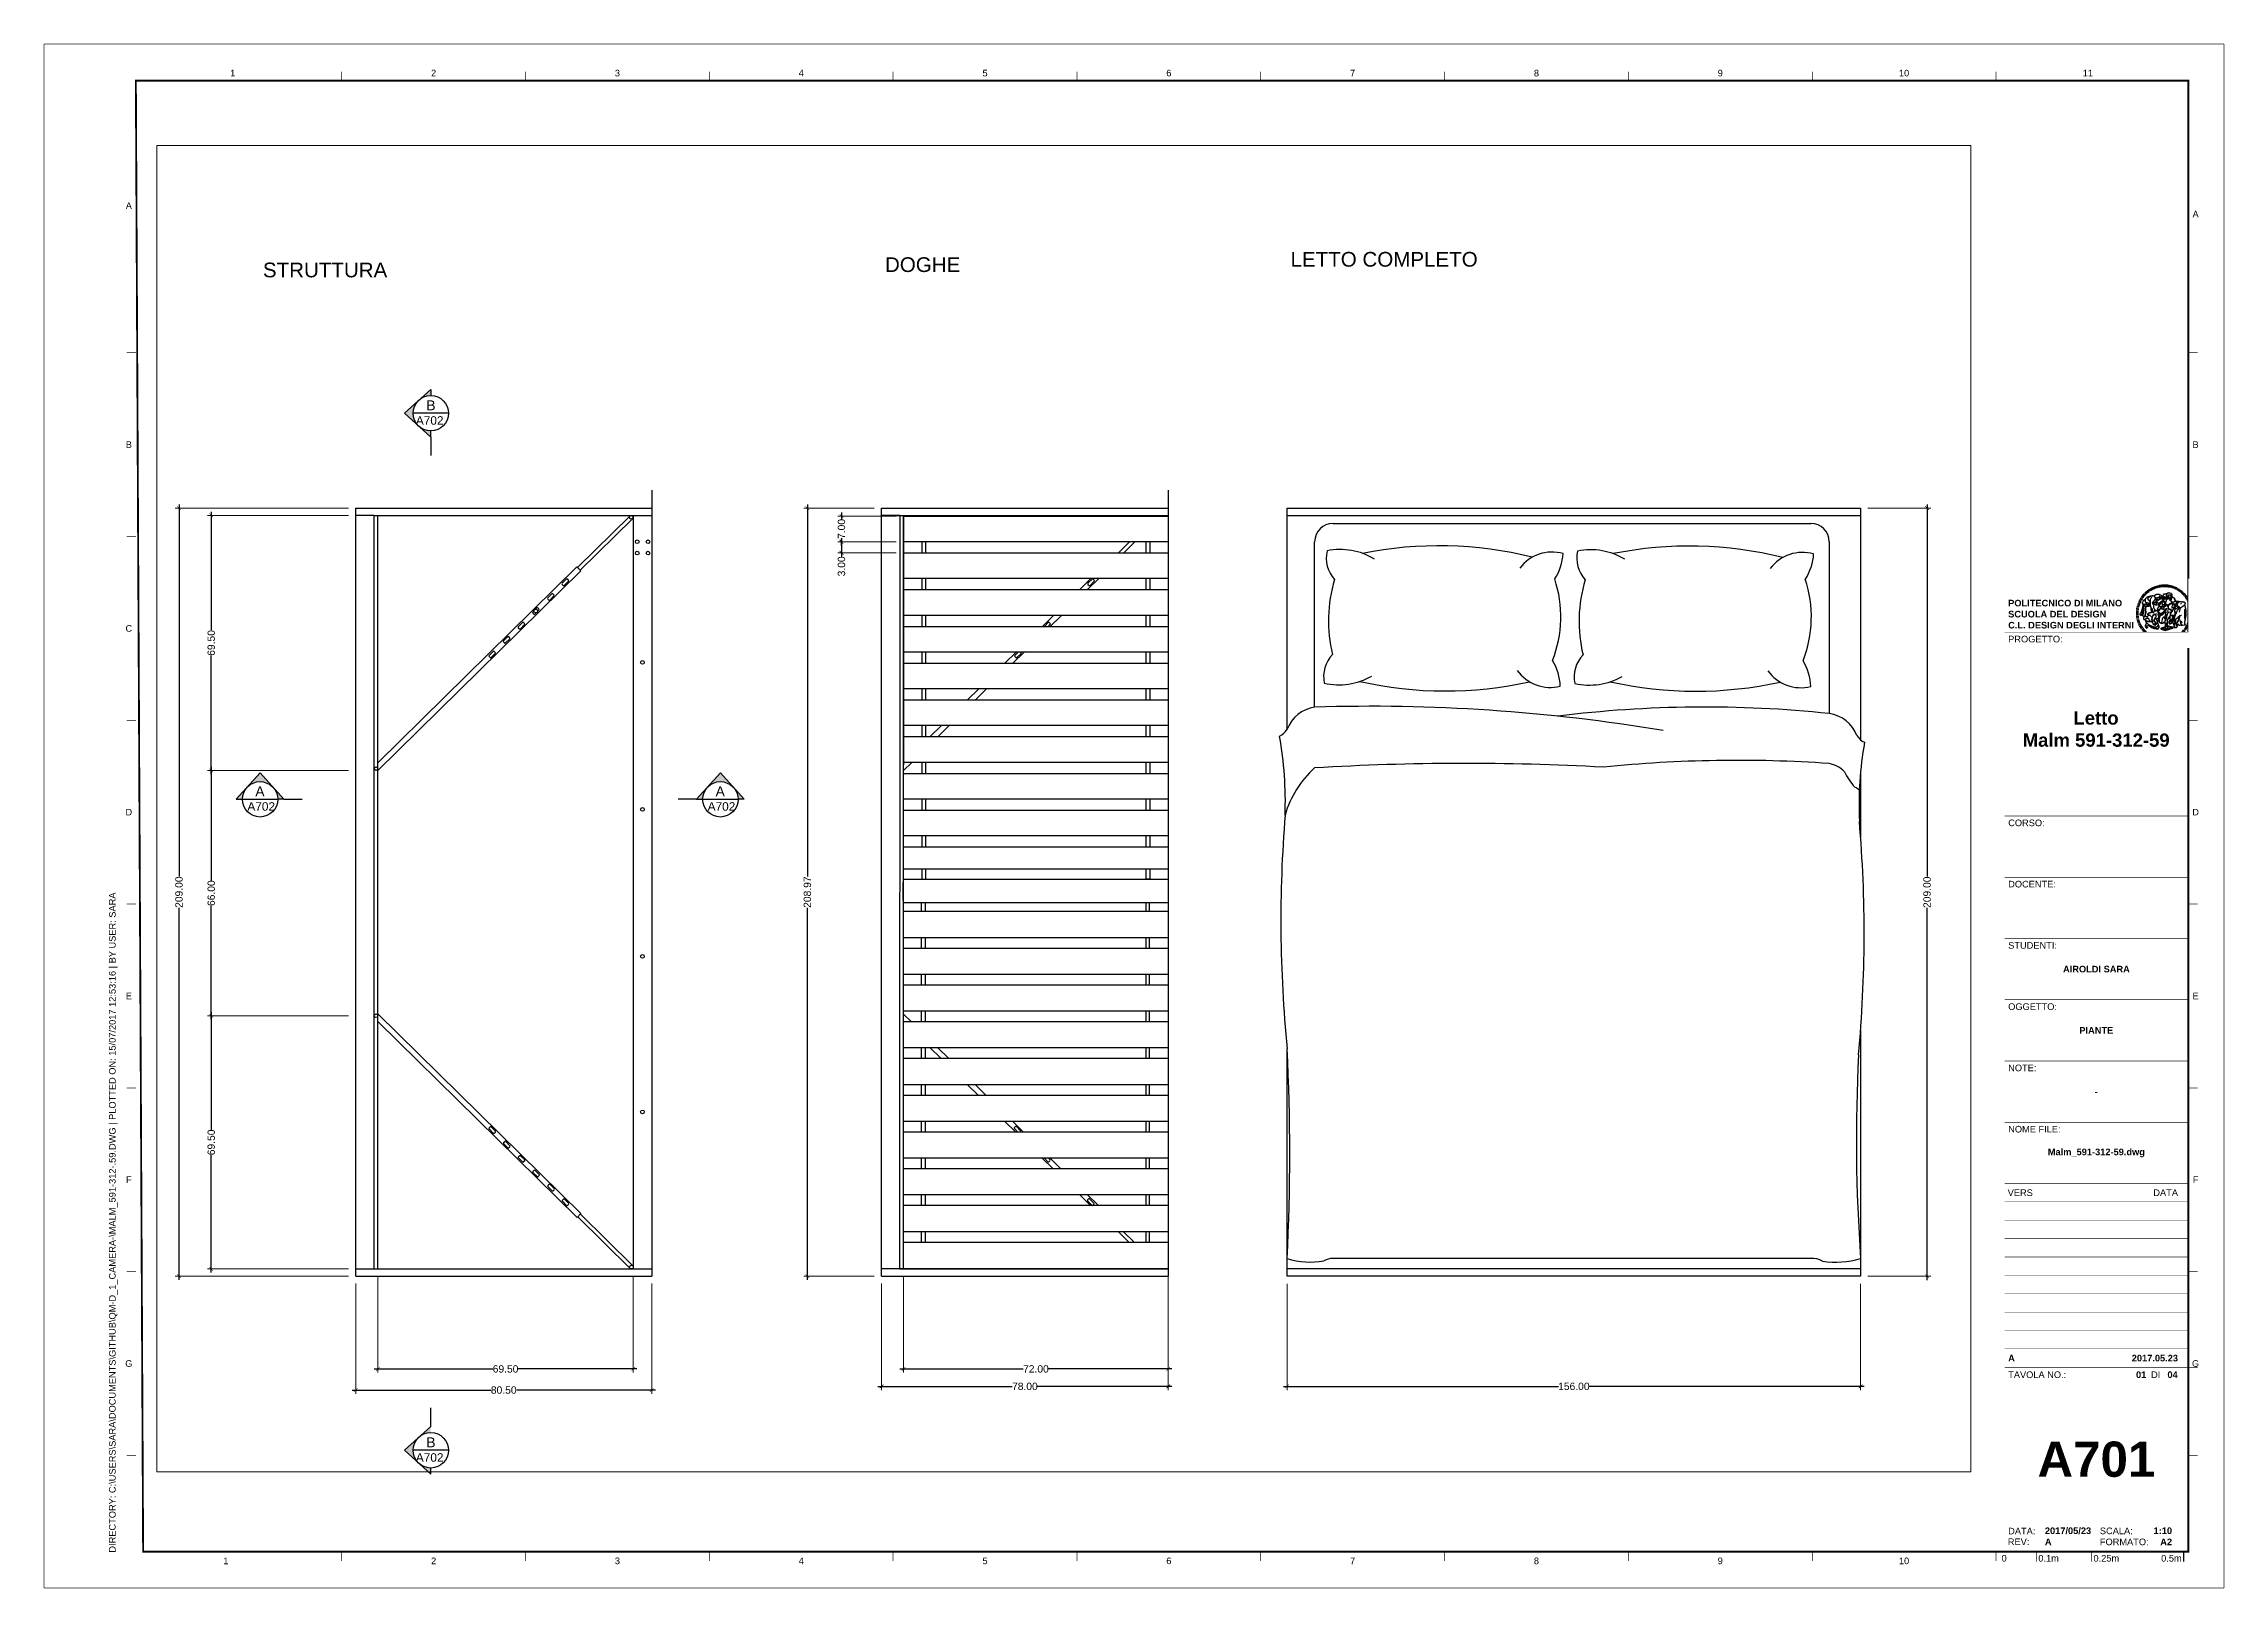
# Paper-space layout 'A701' of a CAD drawing. Header units: millimetres. Extents: x 0 to 593, y 0 to 420.
# The model-space entities are those that its viewports show. They can reach past a viewport. Long polylines and large blocks are cut down to what shows.
import ezdxf
from ezdxf.enums import TextEntityAlignment as Align

# ---------------------------------------------------------------- set-up
doc = ezdxf.new("R2010")
doc.units = ezdxf.units.MM
doc.set_wipeout_variables(frame=1)
for name, color, linetype in [('G-ANNO-LOGO', 3, 'Continuous'), ('G-ANNO-TEXT', 3, 'Continuous'), ('G-ANNO-TTLB', 71, 'Continuous'), ('IN-ANNO-NPLT', 6, 'Continuous'), ('IN-FURN', 3, 'Continuous'), ('IN-FURN-STOR', 104, 'Continuous'), ('IN-FURN-WKSF', 4, 'Continuous')]:
    doc.layers.add(name, color=color, linetype=linetype)
doc.styles.add('Annotativa', font='arial.ttf')
doc.styles.add('ARIAL', font='arial.ttf')
doc.styles.add('ARIAL-BOLD', font='')
doc.styles.add('E-ARIAL', font='arial.ttf')
doc.styles.get("Standard").update_dxf_attribs({"font": 'arial.ttf', "height": 4})
doc.styles.get('ARIAL-BOLD').set_extended_font_data('Arial', bold=True)
doc.dimstyles.new('QM-D_1', dxfattribs={"dimtxt": 2, "dimasz": 1, "dimexe": 1, "dimexo": 2, "dimgap": 0.09, "dimtad": 0, "dimzin": 0, "dimdsep": 46, "dimtxsty": 'Annotativa', "dimblk": 'ARCHTICK', "dimcen": 0, "dimdle": 1, "dimclrd": 256, "dimclre": 256, "dimadec": 0, "dimazin": 0, "dimtfac": 1, "dimtofl": 0, "dimtmove": 0, "dimatfit": 3, "dimldrblk": 'ARCHTICK', "dimfxl": 1, "dimtolj": 1, "dimtzin": 0, "dimlwe": 5, "dimarcsym": 2})

psp = doc.layouts.new('A701')

# ---------------------------------------------------------------- texts
at = {"layer": 'IN-ANNO-NPLT'}
for s, width, heights, insert, char_height, attachment_point in [('B', 58.09241, [0], (106.5295, 323.1177), 2.688, 3), ('A702', 41.497857, [14.3056], (108.6906, 318.816), 2.304, 3), ('A702', 41.497857, [14.3056], (55.3406, 213.7947), 2.304, 1), ('A', 58.09241, [0], (57.5017, 218.0964), 2.688, 1), ('A702', 41.497857, [14.3056], (180.5487, 213.7947), 2.304, 1), ('A', 58.09241, [0], (182.7098, 218.0964), 2.688, 1), ('A702', 41.497857, [14.3056], (108.6906, 36.6882), 2.304, 3), ('B', 58.09241, [0], (106.5295, 40.9899), 2.688, 3)]:
    psp.add_mtext_dynamic_manual_height_columns(s, width=width, gutter_width=1, heights=heights, dxfattribs=dict(at, insert=insert, char_height=char_height, attachment_point=attachment_point))
at = {"layer": 'IN-FURN-STOR', "char_height": 4, "attachment_point": 1, "style": 'ARIAL'}
for s, insert in [('DOGHE', (228.7824, 362.0521)), ('LETTO COMPLETO ', (339.1025, 363.5043)), ('STRUTTURA ', (59.5642, 360.6))]:
    psp.add_mtext_dynamic_manual_height_columns(s, width=103.29723, gutter_width=20, heights=[0], dxfattribs=dict(at, insert=insert))

msp = doc.modelspace()

# ---------------------------------------------------------------- blocks, each defined once
blk = doc.blocks.new('A1_GRID_LAYOUT')
at = {"layer": 'G-ANNO-TTLB', "const_width": 0.5, "flags": 128}
blk.add_lwpolyline([(25, 410.09), (26.98, 9.9), (583.32, 9.9), (583.32, 410.09)], close=True, dxfattribs=at)
at = {"layer": 'G-ANNO-TTLB', "const_width": 0.18, "flags": 128}
for points in [[(81, 412.59), (81, 410.09)], [(131, 412.59), (131, 410.09)], [(181, 412.59), (181, 410.09)], [(231, 412.59), (231, 410.09)], [(281, 412.59), (281, 410.09)], [(331, 412.59), (331, 410.09)], [(381, 412.59), (381, 410.09)], [(431, 412.59), (431, 410.09)], [(481, 412.59), (481, 410.09)], [(531, 412.59), (531, 410.09)], [(25, 336.09), (22.5, 336.09)], [(585.82, 336.09), (583.32, 336.09)], [(25, 286.09), (22.5, 286.09)], [(585.82, 286.09), (583.32, 286.09)], [(25, 236.09), (22.5, 236.09)], [(585.82, 236.09), (583.32, 236.09)], [(25, 186.09), (22.5, 186.09)], [(585.82, 186.09), (583.32, 186.09)], [(25, 136.09), (22.5, 136.09)], [(585.82, 136.09), (583.32, 136.09)], [(25, 86.09), (22.5, 86.09)], [(585.82, 86.09), (583.32, 86.09)], [(25, 36.09), (22.5, 36.09)], [(585.82, 36.09), (583.32, 36.09)], [(81, 9.9), (81, 7.4)], [(131, 9.9), (131, 7.4)], [(181, 9.9), (181, 7.4)], [(231, 9.9), (231, 7.4)], [(281, 9.9), (281, 7.4)], [(331, 9.9), (331, 7.4)], [(381, 9.9), (381, 7.4)], [(431, 9.9), (431, 7.4)], [(481, 9.9), (481, 7.4)], [(531, 9.9), (531, 7.4)]]:
    blk.add_lwpolyline(points, dxfattribs=at)
at = {"layer": 'IN-ANNO-NPLT', "const_width": 0.18}
for points in [[(593.04, 420.09), (0, 420.09)], [(0, 0), (0, 420.09)], [(593.04, 0), (593.04, 420.09)], [(593.04, 0), (0, 0)]]:
    blk.add_lwpolyline(points, dxfattribs=at)
at = {"layer": 'G-ANNO-TEXT', "style": 'ARIAL'}
for s, p in [('1', (51.35, 412.16)), ('2', (106, 412.16)), ('3', (156, 412.16)), ('4', (206, 412.16)), ('5', (256, 412.16)), ('6', (306, 412.16)), ('7', (356, 412.16)), ('8', (406, 412.16)), ('9', (456, 412.16)), ('10', (506, 412.16)), ('11', (556, 412.16)), ('A', (23.09, 376.07)), ('A', (585.3, 373.8)), ('B', (23.09, 311.09)), ('B', (585.3, 311.09)), ('C', (23.09, 261.09)), ('C', (585.3, 261.09)), ('D', (23.09, 211.09)), ('D', (585.3, 211.09)), ('E', (23.09, 161.09)), ('E', (585.3, 161.09)), ('F', (23.09, 111.09)), ('F', (585.3, 111.09)), ('G', (23.09, 61.09)), ('G', (585.3, 61.09)), ('1', (49.49, 7.4)), ('2', (106, 7.4)), ('3', (156, 7.4)), ('4', (206, 7.4)), ('5', (256, 7.4)), ('6', (306, 7.4)), ('7', (356, 7.4)), ('8', (406, 7.4)), ('9', (456, 7.4)), ('10', (506, 7.4))]:
    blk.add_text(s, height=1.8, dxfattribs=at).set_placement(p, align=Align.MIDDLE_CENTER)
at = {"layer": 'G-ANNO-TEXT', "insert": (17.7, 9.64), "char_height": 1.8, "attachment_point": 1, "rotation": 90, "style": 'ARIAL'}
blk.add_mtext_dynamic_manual_height_columns('DIRECTORY: C:\\\\USERS\\\\SARA\\\\DOCUMENTS\\\\GITHUB\\\\QM-D_1_CAMERA-\\\\MALM_591-312-.59.DWG | PLOTTED ON: 15/07/2017 12:53:16 | BY USER: SARA', width=412.209, gutter_width=9, heights=[0], dxfattribs=at)
blk = doc.blocks.new('logoPolimi')
for p, q in [((-1.49, 1.84), (-1.36, 1.68)), ((-1.41, 1.91), (-1.28, 1.74)), ((-1.32, 1.97), (-1.2, 1.8)), ((-1.22, 2.03), (-1.11, 1.85)), ((-1.13, 2.09), (-1.03, 1.9)), ((-1.03, 2.14), (-0.94, 1.95)), ((-0.93, 2.18), (-0.84, 1.99)), ((-0.83, 2.22), (-0.75, 2.03)), ((-0.72, 2.26), (-0.66, 2.06)), ((-0.61, 2.29), (-0.56, 2.09)), ((-0.51, 2.32), (-0.46, 2.11)), ((-0.4, 2.34), (-0.36, 2.13)), ((-0.29, 2.35), (-0.26, 2.14)), ((-0.18, 2.36), (-0.16, 2.15)), ((-0.07, 2.37), (-0.06, 2.16)), ((0.04, 2.37), (0.04, 2.16)), ((0.15, 2.36), (0.14, 2.16)), ((0.26, 2.36), (0.24, 2.15)), ((0.37, 2.34), (0.34, 2.13)), ((0.48, 2.32), (0.44, 2.12)), ((0.59, 2.3), (0.54, 2.09)), ((0.69, 2.27), (0.63, 2.07)), ((0.8, 2.23), (0.73, 2.03)), ((0.9, 2.19), (0.82, 2)), ((1, 2.15), (0.91, 1.96)), ((1.1, 2.1), (1, 1.91)), ((1.2, 2.04), (1.09, 1.86)), ((1.29, 1.99), (1.18, 1.81)), ((1.38, 1.92), (1.26, 1.75)), ((1.47, 1.86), (1.34, 1.69)), ((-2.37, 0.12), (-2.16, 0.11)), ((-2.37, 0.01), (-2.16, 0.01)), ((-2.36, 0.23), (-2.15, 0.21)), ((-2.35, 0.34), (-2.14, 0.31)), ((-2.33, 0.45), (-2.12, 0.41)), ((-2.3, 0.55), (-2.1, 0.51)), ((-2.28, 0.66), (-2.07, 0.6)), ((-2.24, 0.77), (-2.04, 0.7)), ((-2.2, 0.87), (-2.01, 0.79)), ((-2.16, 0.97), (-1.97, 0.89)), ((-2.11, 1.07), (-1.93, 0.98)), ((-2.06, 1.17), (-1.88, 1.07)), ((-2.01, 1.26), (-1.83, 1.15)), ((-1.94, 1.36), (-1.77, 1.24)), ((-1.88, 1.45), (-1.71, 1.32)), ((-1.84, 0.03), (-1.82, 0.35)), ((-1.81, 1.53), (-1.65, 1.4)), ((-1.74, 1.61), (-1.58, 1.47)), ((-1.73, 0.59), (-1.73, 0.59)), ((-1.73, 0.59), (-1.73, 0.59)), ((-1.66, 1.69), (-1.51, 1.54)), ((-1.65, 0.57), (-1.65, 0.57)), ((-1.59, 1.12), (-1.59, 1.12)), ((-1.58, 1.77), (-1.44, 1.61)), ((-1.51, 0.55), (-1.51, 0.55)), ((-1.51, 0.55), (-1.51, 0.55)), ((-1.31, 0.79), (-1.21, 0.75)), ((-1.21, 0.75), (-1.31, 0.79)), ((-1.21, 0.75), (-1.31, 0.79)), ((-1.21, 0.75), (-1.21, 0.75)), ((-1.21, 0.75), (-1.21, 0.75)), ((-1.19, 0.76), (-1.19, 0.76)), ((-1.19, 0.76), (-1.19, 0.76)), ((-1.17, 0.99), (-1.18, 0.99)), ((-1.18, 0.99), (-1.17, 0.99)), ((-1.16, 0.57), (-1.16, 0.57)), ((-1.16, 0.57), (-1.16, 0.57)), ((-1.1, 0.01), (-0.99, 0.06)), ((-0.99, 0.06), (-1.1, 0.01)), ((-0.99, 0.06), (-1.1, 0.01)), ((-0.99, 0.06), (-0.99, 0.06)), ((-0.99, 0.06), (-0.99, 0.06)), ((-0.97, 0.79), (-0.98, 0.79)), ((-0.89, 0.84), (-0.97, 0.79)), ((-0.97, 0.79), (-0.89, 0.84)), ((-0.96, 1.41), (-0.96, 1.41)), ((-0.96, 1.41), (-0.96, 1.41)), ((-0.89, 0.84), (-0.82, 0.87)), ((-0.82, 0.87), (-0.89, 0.84)), ((-0.89, 0.84), (-0.82, 0.87)), ((-0.88, 0.83), (-0.89, 0.84)), ((-0.85, 1.39), (-0.85, 1.39)), ((-0.85, 1.39), (-0.85, 1.39)), ((-0.84, 0.14), (-0.84, 0.14)), ((-0.77, 1.08), (-0.78, 1.08)), ((-0.78, 1.08), (-0.77, 1.08)), ((-0.61, 1.12), (-0.77, 1.08)), ((-0.77, 1.08), (-0.61, 1.12)), ((-0.77, 1.08), (-0.61, 1.12)), ((-0.75, 1.3), (-0.76, 1.29)), ((-0.76, 1.29), (-0.75, 1.3)), ((-0.65, 0.99), (-0.7, 0.96)), ((-0.69, 0.18), (-0.68, 0.18)), ((-0.66, 0.93), (-0.66, 0.93)), ((-0.66, 0.93), (-0.64, 0.93)), ((-0.66, 0.93), (-0.66, 0.93)), ((-0.66, 0.93), (-0.66, 0.93)), ((-0.63, 1.01), (-0.63, 1.01)), ((-0.63, 1.01), (-0.62, 1.01)), ((-0.63, 0.66), (-0.63, 0.66)), ((-0.6, 1.12), (-0.61, 1.12)), ((-0.61, 1.12), (-0.6, 1.12)), ((-0.61, 1.12), (-0.6, 1.12)), ((-0.61, 0.86), (-0.57, 0.85)), ((-0.57, 0.85), (-0.61, 0.86)), ((-0.61, 0.86), (-0.57, 0.85)), ((-0.53, 1.08), (-0.6, 1.12)), ((-0.6, 1.12), (-0.6, 1.11)), ((-0.6, 1.12), (-0.53, 1.08)), ((-0.57, 0.8), (-0.59, 0.8)), ((-0.57, 0.85), (-0.53, 0.84)), ((-0.57, 0.85), (-0.57, 0.85)), ((-0.57, 0.85), (-0.57, 0.85)), ((-0.57, 0.85), (-0.53, 0.84)), ((-0.56, 0.29), (-0.49, 0.48)), ((-0.56, 0.14), (-0.56, 0.29)), ((-0.5, 0.11), (-0.56, 0.14)), ((-0.53, 0.84), (-0.51, 0.84)), ((-0.53, 0.84), (-0.51, 0.84)), ((-0.53, 0.84), (-0.53, 0.84)), ((-0.51, 0.11), (-0.51, 0.11)), ((-0.51, 0.11), (-0.51, 0.11)), ((-0.34, 0.33), (-0.5, 0.11)), ((-0.49, 0.48), (-0.41, 0.55)), ((-0.42, 0.8), (-0.47, 0.79)), ((-0.42, 0.8), (-0.47, 0.79)), ((-0.47, 0.79), (-0.45, 0.76)), ((-0.47, 0.79), (-0.45, 0.76)), ((-0.45, 1.14), (-0.42, 1.11)), ((-0.42, 1.26), (-0.36, 1.22)), ((-0.41, 0.55), (-0.34, 0.49)), ((-0.4, 1.37), (-0.38, 1.38)), ((-0.39, 1.37), (-0.4, 1.37)), ((-0.35, 1.33), (-0.4, 1.37)), ((-0.39, 1.24), (-0.4, 1.23)), ((-0.38, 1.14), (-0.38, 1.14)), ((-0.34, 0.49), (-0.09, 0.48)), ((-0.16, 0.32), (-0.34, 0.33)), ((-0.14, 0.32), (-0.31, 0.34)), ((-0.28, 1.3), (-0.29, 1.3)), ((-0.28, 1.3), (-0.28, 1.3)), ((-0.16, 1.24), (-0.16, 1.25)), ((-0.16, 1.25), (-0.16, 1.25)), ((-0.16, 0.49), (-0.14, 0.64)), ((-0.06, 0.27), (-0.16, 0.32)), ((-0.1, 0.88), (-0.09, 0.87)), ((-0.08, 1.37), (-0.08, 1.38)), ((-0.08, 1.23), (-0.05, 1.21)), ((-0.05, 1.21), (-0.08, 1.23)), ((-0.08, 1.23), (-0.05, 1.21)), ((-0.03, 0.26), (-0.06, 0.27)), ((-0.05, 1.21), (-0.04, 1.21)), ((-0.04, 1.21), (-0.05, 1.21)), ((-0.04, 1.21), (-0.04, 1.21)), ((-0.04, 1.21), (-0.04, 1.21)), ((-0.04, 0.48), (-0.03, 0.26)), ((0.03, 1.15), (0.03, 1.15)), ((0.03, 0.66), (0.03, 0.67)), ((0.07, 0.58), (0.07, 0.57)), ((0.1, 1.18), (0.1, 1.18)), ((0.1, 0.84), (0.1, 0.84)), ((0.13, 1.32), (0.17, 1.19)), ((0.14, 0.71), (0.34, 0.65)), ((0.31, 0.56), (0.17, 0.63)), ((0.27, 1.61), (0.27, 1.61)), ((0.27, 1.61), (0.27, 1.61)), ((0.27, 1.61), (0.27, 1.61)), ((0.29, 1.29), (0.29, 1.29)), ((0.29, 1.29), (0.29, 1.29)), ((0.29, 1.29), (0.29, 1.29)), ((0.29, 1.29), (0.29, 1.29)), ((0.33, 0.49), (0.34, 0.49)), ((0.33, 0.03), (0.35, 0.03)), ((0.33, 0.03), (0.35, 0.03)), ((0.34, 0.65), (0.34, 0.64)), ((0.35, 0.03), (0.57, 0.06)), ((0.35, 0.03), (0.57, 0.06)), ((0.35, 0.03), (0.35, 0.03)), ((0.35, 0.03), (0.35, 0.03)), ((0.38, 1.36), (0.37, 1.35)), ((0.38, 0.34), (0.37, 0.34)), ((0.38, 0.34), (0.38, 0.34)), ((0.43, 0.67), (0.39, 0.64)), ((0.49, 1.05), (0.51, 1.13)), ((0.51, 1.13), (0.49, 1.05)), ((0.49, 1.05), (0.51, 1.13)), ((0.51, 1.31), (0.5, 1.29)), ((0.51, 1.13), (0.52, 1.23)), ((0.52, 1.23), (0.51, 1.23)), ((0.51, 1.23), (0.52, 1.23)), ((0.52, 1.23), (0.51, 1.13)), ((0.51, 1.13), (0.52, 1.23)), ((0.52, 1.24), (0.6, 1.37)), ((0.52, 1.23), (0.6, 1.36)), ((0.6, 1.36), (0.52, 1.23)), ((0.52, 1.23), (0.52, 1.23)), ((0.52, 1.23), (0.52, 1.24)), ((0.52, 1.23), (0.52, 1.23)), ((0.55, 1.07), (0.53, 1.06)), ((0.53, 1.04), (0.53, 1.06)), ((0.53, 1.05), (0.53, 1.04)), ((0.54, 0.3), (0.63, 0.32)), ((0.54, -0.08), (0.61, 0.06)), ((0.61, 0.06), (0.54, -0.08)), ((0.54, -0.08), (0.61, 0.06)), ((0.56, 0.19), (0.59, 0.21)), ((0.57, 1.07), (0.57, 1.07)), ((0.57, 1.07), (0.57, 1.07)), ((0.57, 1.07), (0.57, 1.07)), ((0.57, 1.07), (0.57, 1.07)), ((0.57, 1.07), (0.57, 1.07)), ((0.57, 1.07), (0.57, 1.07)), ((0.57, 1.07), (0.57, 1.07)), ((0.58, 0.3), (0.59, 0.29)), ((0.59, 0.78), (0.59, 0.79)), ((0.59, 0.79), (0.59, 0.79)), ((0.59, 0.79), (0.59, 0.79)), ((0.59, 0.79), (0.59, 0.78)), ((0.61, 0.06), (0.6, 0.07)), ((0.6, 0.07), (0.61, 0.06)), ((0.61, 0.06), (0.61, 0.07)), ((0.62, 0.21), (0.65, 0.22)), ((0.64, 1.37), (0.65, 1.37)), ((0.69, 0.86), (0.68, 0.86)), ((0.68, 0.86), (0.69, 0.86)), ((0.68, 0.76), (0.68, 0.76)), ((0.76, 0.26), (0.76, 0.26)), ((0.82, 0.35), (0.84, 0.36)), ((0.82, 0.35), (0.82, 0.35)), ((0.84, 0.36), (0.84, 0.37)), ((0.85, 0.34), (1.05, 0.35)), ((0.93, 1.05), (0.93, 1.05)), ((0.93, 1.05), (0.93, 1.05)), ((0.93, 1.05), (0.93, 1.04)), ((0.93, 1.05), (0.93, 1.05)), ((0.97, 0.66), (0.96, 0.66)), ((1.01, 0.97), (0.98, 0.96)), ((1.17, 0.96), (1.17, 0.95)), ((1.17, 0.95), (1.17, 0.95)), ((1.34, 0.37), (1.26, 0.04)), ((1.27, 0.37), (1.27, 0.38)), ((1.28, 0.95), (1.28, 0.95)), ((1.37, 0.73), (1.46, 0.81)), ((1.41, 0.4), (1.41, 0.41)), ((1.56, 1.79), (1.42, 1.63)), ((1.64, 1.71), (1.49, 1.56)), ((1.49, 0.9), (1.57, 0.92)), ((1.72, 1.63), (1.56, 1.49)), ((1.67, 0.6), (1.57, 0.53)), ((1.79, 1.55), (1.63, 1.41)), ((1.86, 1.47), (1.7, 1.34)), ((1.93, 1.38), (1.76, 1.26)), ((1.99, 1.29), (1.81, 1.17)), ((2.05, 1.19), (1.87, 1.09)), ((2.1, 1.1), (1.92, 1)), ((2.15, 1), (1.96, 0.91)), ((2.19, 0.9), (2, 0.82)), ((2.23, 0.79), (2.04, 0.72)), ((2.27, 0.69), (2.07, 0.63)), ((2.3, 0.58), (2.09, 0.53)), ((2.32, 0.47), (2.12, 0.43)), ((2.34, 0.37), (2.13, 0.33)), ((2.36, 0.26), (2.15, 0.23)), ((2.37, 0.15), (2.16, 0.13)), ((2.37, 0.04), (2.16, 0.03)), ((-2.37, -0.1), (-2.16, -0.09)), ((-2.36, -0.21), (-2.15, -0.19)), ((-2.35, -0.32), (-2.14, -0.29)), ((-2.33, -0.43), (-2.12, -0.39)), ((-2.31, -0.54), (-2.1, -0.49)), ((-2.28, -0.65), (-2.08, -0.59)), ((-2.25, -0.75), (-2.05, -0.69)), ((-2.21, -0.86), (-2.02, -0.78)), ((-2.17, -0.96), (-1.98, -0.87)), ((-2.12, -1.06), (-1.93, -0.96)), ((-2.07, -1.16), (-1.89, -1.05)), ((-2.04, -0.15), (-1.97, -0.2)), ((-2.01, -1.25), (-1.84, -1.14)), ((-1.95, -1.34), (-1.78, -1.22)), ((-1.89, -1.43), (-1.72, -1.31)), ((-1.82, -1.52), (-1.66, -1.38)), ((-1.75, -1.6), (-1.59, -1.46)), ((-1.67, -1.68), (-1.52, -1.53)), ((-1.58, -0.12), (-1.6, -0.18)), ((-1.6, -0.18), (-1.58, -0.28)), ((-1.57, -0.54), (-1.59, -0.54)), ((-1.59, -0.54), (-1.59, -0.54)), ((-1.59, -1.76), (-1.45, -1.6)), ((-1.56, -0.32), (-1.56, -0.31)), ((-1.56, -0.31), (-1.56, -0.31)), ((-1.53, -0.65), (-1.53, -0.65)), ((-1.53, -0.65), (-1.53, -0.65)), ((-1.51, -1.83), (-1.37, -1.67)), ((-1.48, -0.86), (-1.48, -0.85)), ((-1.42, -0.37), (-1.42, -0.37)), ((-1.42, -1.9), (-1.29, -1.73)), ((-1.38, -0.46), (-1.38, -0.46)), ((-1.33, -1.96), (-1.21, -1.79)), ((-1.31, -0.24), (-1.31, -0.23)), ((-1.31, -0.23), (-1.31, -0.24)), ((-1.23, -0.19), (-1.23, -0.19)), ((-1.23, -0.19), (-1.23, -0.19)), ((-1.23, -0.19), (-1.23, -0.19)), ((-1.23, -0.19), (-1.23, -0.19)), ((-1.01, -0.39), (-1.02, -0.39)), ((-1.02, -0.39), (-1.01, -0.39)), ((-1.02, -0.7), (-1.02, -0.7)), ((-1.02, -0.7), (-1.02, -0.7)), ((-1.02, -0.7), (-1.02, -0.7)), ((-0.79, -0.51), (-0.83, -0.58)), ((-0.83, -0.58), (-0.79, -0.51)), ((-0.83, -0.58), (-0.79, -0.51)), ((-0.78, -1.05), (-0.83, -0.94)), ((-0.83, -0.94), (-0.78, -1.05)), ((-0.83, -0.94), (-0.83, -0.94)), ((-0.83, -0.94), (-0.78, -1.05)), ((-0.82, -1.23), (-0.82, -1.23)), ((-0.82, -1.23), (-0.77, -1.23)), ((-0.77, -1.23), (-0.82, -1.23)), ((-0.82, -1.23), (-0.82, -1.23)), ((-0.77, -1.23), (-0.82, -1.23)), ((-0.75, -0.96), (-0.8, -0.89)), ((-0.8, -0.89), (-0.79, -0.92)), ((-0.79, -0.92), (-0.8, -0.89)), ((-0.8, -0.89), (-0.75, -0.96)), ((-0.79, -0.92), (-0.8, -0.89)), ((-0.8, -0.89), (-0.8, -0.89)), ((-0.8, -0.89), (-0.75, -0.96)), ((-0.79, -0.92), (-0.78, -0.95)), ((-0.78, -0.95), (-0.79, -0.92)), ((-0.78, -0.95), (-0.79, -0.92)), ((-0.77, -0.49), (-0.78, -0.48)), ((-0.78, -0.48), (-0.77, -0.49)), ((-0.78, -0.95), (-0.76, -1)), ((-0.76, -1), (-0.78, -0.95)), ((-0.76, -1), (-0.78, -0.95)), ((-0.71, -0.89), (-0.75, -0.87)), ((-0.75, -0.87), (-0.71, -0.89)), ((-0.75, -0.87), (-0.71, -0.89)), ((-0.72, -1.01), (-0.75, -0.96)), ((-0.75, -0.96), (-0.72, -1.01)), ((-0.75, -0.96), (-0.72, -1.01)), ((-0.64, -0.93), (-0.71, -0.89)), ((-0.71, -0.89), (-0.64, -0.93)), ((-0.71, -0.89), (-0.64, -0.93)), ((-0.66, -0.53), (-0.66, -0.53)), ((-0.66, -0.53), (-0.66, -0.53)), ((-0.66, -0.53), (-0.66, -0.53)), ((-0.39, -0.81), (-0.51, -0.69)), ((-0.51, -1.04), (-0.5, -1.04)), ((-0.48, -0.42), (-0.48, -0.42)), ((-0.48, -0.42), (-0.48, -0.42)), ((-0.48, -0.42), (-0.48, -0.42)), ((-0.41, -0.51), (-0.41, -0.51)), ((-0.38, -0.05), (-0.39, -0.12)), ((-0.39, -0.12), (-0.37, -0.1)), ((-0.35, -0.14), (-0.37, -0.08)), ((-0.37, -0.09), (-0.37, -0.09)), ((-0.33, -0.12), (-0.35, -0.14)), ((-0.32, -0.14), (-0.35, -0.14)), ((-0.35, -0.18), (-0.34, -0.22)), ((-0.34, -0.08), (-0.29, -0.16)), ((-0.34, -0.22), (-0.34, -0.22)), ((-0.27, -0.17), (-0.32, -0.14)), ((-0.25, -0.91), (-0.26, -0.9)), ((-0.26, -1.29), (0.1, -1.2)), ((0.1, -1.2), (-0.26, -1.29)), ((0.08, -1.4), (-0.26, -1.29)), ((-0.26, -1.29), (0.08, -1.4)), ((-0.26, -1.38), (-0.26, -1.29)), ((-0.26, -1.29), (-0.26, -1.29)), ((-0.26, -1.29), (-0.26, -1.38)), ((-0.26, -1.29), (0.08, -1.4)), ((-0.26, -1.29), (-0.26, -1.29)), ((0.08, -1.49), (-0.26, -1.38)), ((-0.26, -1.38), (0.09, -1.49)), ((-0.14, -0.15), (-0.16, -0.13)), ((-0.11, -0.04), (-0.12, -0.05)), ((-0.04, -0.41), (-0.01, -0.44)), ((-0.01, -0.44), (-0.04, -0.41)), ((-0.04, -0.41), (-0.01, -0.44)), ((0.07, -0.84), (0.07, -0.84)), ((0.07, -0.84), (0.07, -0.84)), ((0.1, -1.2), (0.08, -1.32)), ((0.08, -1.32), (0.13, -1.2)), ((0.08, -1.4), (0.72, -1.22)), ((0.72, -1.22), (0.08, -1.4)), ((0.08, -1.4), (0.72, -1.22)), ((0.72, -1.31), (0.08, -1.49)), ((0.08, -1.44), (0.08, -1.4)), ((0.08, -1.4), (0.08, -1.44)), ((0.08, -1.4), (0.08, -1.49)), ((0.08, -1.49), (0.08, -1.44)), ((0.08, -1.44), (0.08, -1.44)), ((0.08, -1.44), (0.08, -1.45)), ((0.08, -1.45), (0.08, -1.46)), ((0.08, -1.46), (0.08, -1.49)), ((0.1, -1.01), (0.09, -0.86)), ((0.1, -1.01), (0.09, -0.86)), ((0.09, -1.49), (0.72, -1.31)), ((0.1, -1.2), (0.12, -1.04)), ((0.12, -1.04), (0.1, -1.2)), ((0.13, -1.2), (0.1, -1.2)), ((0.1, -1.2), (0.13, -1.2)), ((0.13, -1.2), (0.1, -1.2)), ((0.1, -1.2), (0.1, -1.2)), ((0.11, -0.44), (0.11, -0.44)), ((0.11, -0.44), (0.11, -0.44)), ((0.12, -0.21), (0.12, -0.21)), ((0.12, -0.21), (0.12, -0.21)), ((0.12, -0.21), (0.12, -0.21)), ((0.12, -0.21), (0.12, -0.21)), ((0.12, -0.21), (0.12, -0.21)), ((0.12, -0.21), (0.12, -0.21)), ((0.12, -0.21), (0.12, -0.21)), ((0.12, -0.21), (0.12, -0.21)), ((0.12, -0.21), (0.12, -0.21)), ((0.12, -0.21), (0.12, -0.21)), ((0.12, -0.21), (0.12, -0.21)), ((0.12, -0.21), (0.12, -0.21)), ((0.12, -0.21), (0.12, -0.21)), ((0.12, -0.56), (0.14, -0.53)), ((0.14, -0.53), (0.12, -0.56)), ((0.12, -0.56), (0.14, -0.53)), ((0.12, -1.04), (0.12, -1.04)), ((0.12, -1.04), (0.12, -1.04)), ((0.12, -1.04), (0.12, -1.04)), ((0.21, -0.99), (0.13, -1.2)), ((0.13, -1.2), (0.21, -0.99)), ((0.36, -1.14), (0.13, -1.2)), ((0.13, -1.2), (0.26, -1.17)), ((0.14, -0.53), (0.16, -0.49)), ((0.16, -0.49), (0.14, -0.53)), ((0.14, -0.53), (0.16, -0.49)), ((0.16, -0.49), (0.16, -0.49)), ((0.16, -0.49), (0.16, -0.49)), ((0.28, -1.19), (0.21, -0.99)), ((0.21, -0.99), (0.31, -1.27)), ((0.24, -0.17), (0.24, -0.16)), ((0.24, -0.16), (0.24, -0.17)), ((0.25, -0.84), (0.25, -0.88)), ((0.25, -0.88), (0.25, -0.84)), ((0.25, -0.88), (0.25, -0.84)), ((0.25, -0.88), (0.29, -1.17)), ((0.26, -0.88), (0.25, -0.88)), ((0.31, -1.27), (0.25, -0.88)), ((0.26, -1.17), (0.28, -1.16)), ((0.28, -1.16), (0.36, -1.14)), ((0.29, -1.17), (0.28, -1.19)), ((0.36, -1.14), (0.72, -1.22)), ((0.72, -1.22), (0.36, -1.14)), ((0.49, -0.31), (0.49, -0.31)), ((0.49, -0.31), (0.49, -0.31)), ((0.5, -0.27), (0.5, -0.27)), ((0.51, -0.27), (0.51, -0.27)), ((0.72, -0.81), (0.75, -0.89)), ((0.72, -1.22), (0.72, -1.31)), ((0.72, -1.31), (0.72, -1.22)), ((0.74, -0.23), (0.74, -0.23)), ((0.74, -0.23), (0.75, -0.24)), ((0.75, -0.23), (0.75, -0.23)), ((0.86, -0.25), (0.82, -0.34)), ((0.87, -0.22), (0.86, -0.23)), ((0.87, -0.22), (0.86, -0.25)), ((0.96, -0.58), (0.96, -0.57)), ((1.05, -1.05), (1.04, -1.05)), ((1.28, -2), (1.17, -1.82)), ((1.37, -1.93), (1.25, -1.76)), ((1.31, -0.27), (1.3, -0.26)), ((1.3, -0.26), (1.3, -0.26)), ((1.3, -0.26), (1.3, -0.26)), ((1.3, -0.26), (1.31, -0.27)), ((1.3, -0.26), (1.3, -0.26)), ((1.46, -1.87), (1.33, -1.7)), ((1.54, -1.8), (1.41, -1.64)), ((1.63, -1.72), (1.48, -1.57)), ((1.71, -1.65), (1.55, -1.5)), ((1.78, -1.57), (1.62, -1.43)), ((1.85, -1.48), (1.69, -1.35)), ((1.92, -1.39), (1.75, -1.27)), ((1.98, -1.3), (1.81, -1.19)), ((2.04, -1.21), (1.86, -1.1)), ((2.09, -1.11), (1.91, -1.01)), ((2.14, -1.01), (1.95, -0.92)), ((2.19, -0.91), (1.99, -0.83)), ((2.23, -0.81), (2.03, -0.74)), ((2.26, -0.7), (2.06, -0.64)), ((2.29, -0.6), (2.09, -0.55)), ((2.32, -0.49), (2.11, -0.45)), ((2.34, -0.38), (2.13, -0.35)), ((2.35, -0.27), (2.15, -0.25)), ((2.37, -0.08), (2.16, -0.07)), ((2.36, -0.16), (2.16, -0.15)), ((-1.24, -2.02), (-1.13, -1.84)), ((-1.14, -2.08), (-1.04, -1.89)), ((-1.04, -2.13), (-0.95, -1.94)), ((-0.94, -2.18), (-0.86, -1.98)), ((-0.84, -2.22), (-0.77, -2.02)), ((-0.74, -2.25), (-0.67, -2.05)), ((-0.63, -2.29), (-0.57, -2.08)), ((-0.52, -2.31), (-0.48, -2.11)), ((-0.42, -2.33), (-0.38, -2.13)), ((-0.31, -2.35), (-0.28, -2.14)), ((-0.2, -2.36), (-0.18, -2.15)), ((-0.09, -2.37), (-0.08, -2.16)), ((0.03, -2.37), (0.02, -2.16)), ((0.14, -2.37), (0.12, -2.16)), ((0.25, -2.36), (0.22, -2.15)), ((0.35, -2.34), (0.32, -2.14)), ((0.46, -2.32), (0.42, -2.12)), ((0.57, -2.3), (0.52, -2.1)), ((0.68, -2.27), (0.62, -2.07)), ((0.78, -2.24), (0.71, -2.04)), ((0.89, -2.2), (0.81, -2)), ((0.99, -2.15), (0.9, -1.96)), ((1.09, -2.11), (0.99, -1.92)), ((1.19, -2.05), (1.08, -1.87))]:
    blk.add_line(p, q)
for points in [[(-1.9, 0.12), (-1.94, 0.02), (-2.05, -0.09), (-2.05, -0.09)], [(-1.86, 0.38), (-1.86, 0.38), (-1.87, 0.19), (-1.9, 0.12)], [(-1.76, 0.6), (-1.76, 0.6), (-1.84, 0.57), (-1.86, 0.38)], [(-1.86, -0.04), (-1.84, 0.02), (-1.84, 0.03), (-1.84, 0.03)], [(-1.82, 0.78), (-1.83, 0.8), (-1.85, 0.86), (-1.83, 0.88)], [(-1.82, 0.78), (-1.83, 0.8), (-1.85, 0.86), (-1.83, 0.88)], [(-1.83, 0.88), (-1.81, 0.9), (-1.76, 0.96), (-1.76, 0.96)], [(-1.83, 0.88), (-1.81, 0.9), (-1.76, 0.96), (-1.76, 0.96)], [(-1.76, 0.6), (-1.83, 0.7), (-1.78, 0.74), (-1.78, 0.74)], [(-1.78, 0.74), (-1.79, 0.74), (-1.83, 0.7), (-1.76, 0.6)], [(-1.78, 0.74), (-1.8, 0.76), (-1.81, 0.78), (-1.82, 0.78)], [(-1.78, 0.74), (-1.8, 0.76), (-1.81, 0.78), (-1.82, 0.78)], [(-1.82, 0.35), (-1.81, 0.5), (-1.73, 0.59), (-1.73, 0.59)], [(-1.82, -0.19), (-1.73, -0.07), (-1.75, 0.14), (-1.75, 0.3)], [(-1.75, 0.33), (-1.75, 0.17), (-1.73, -0.05), (-1.8, -0.17)], [(-1.78, 0.74), (-1.75, 0.72), (-1.72, 0.69), (-1.68, 0.7)], [(-1.68, 0.7), (-1.72, 0.69), (-1.75, 0.72), (-1.78, 0.74)], [(-1.68, 0.7), (-1.72, 0.69), (-1.75, 0.72), (-1.78, 0.74)], [(-1.78, 0.74), (-1.78, 0.74), (-1.78, 0.74), (-1.78, 0.74)], [(-1.76, 0.96), (-1.68, 1.1), (-1.59, 1.12), (-1.59, 1.12)], [(-1.76, 0.96), (-1.68, 1.1), (-1.6, 1.12), (-1.6, 1.12)], [(-1.73, 0.59), (-1.74, 0.59), (-1.75, 0.6), (-1.76, 0.6)], [(-1.73, 0.59), (-1.74, 0.59), (-1.75, 0.6), (-1.76, 0.6)], [(-1.75, 0.3), (-1.76, 0.47), (-1.65, 0.57), (-1.65, 0.57)], [(-1.65, 0.57), (-1.65, 0.57), (-1.76, 0.5), (-1.75, 0.33)], [(-1.65, 0.57), (-1.68, 0.58), (-1.7, 0.58), (-1.73, 0.59)], [(-1.65, 0.57), (-1.68, 0.58), (-1.7, 0.58), (-1.73, 0.59)], [(-1.5, 0.71), (-1.53, 0.74), (-1.61, 0.71), (-1.68, 0.7)], [(-1.68, 0.7), (-1.61, 0.71), (-1.53, 0.73), (-1.5, 0.71)], [(-1.5, 0.71), (-1.53, 0.73), (-1.61, 0.71), (-1.68, 0.7)], [(-1.51, 0.55), (-1.56, 0.56), (-1.61, 0.56), (-1.65, 0.57)], [(-1.65, 0.57), (-1.61, 0.56), (-1.56, 0.56), (-1.51, 0.55)], [(-1.51, 0.55), (-1.56, 0.56), (-1.61, 0.56), (-1.65, 0.57)], [(-1.59, 1.12), (-1.6, 1.06), (-1.61, 0.99), (-1.61, 0.97)], [(-1.61, 0.97), (-1.61, 0.99), (-1.6, 1.06), (-1.59, 1.12)], [(-1.61, 0.97), (-1.61, 0.99), (-1.6, 1.06), (-1.59, 1.12)], [(-1.61, 0.97), (-1.61, 0.95), (-1.56, 0.88), (-1.54, 0.87)], [(-1.54, 0.87), (-1.56, 0.88), (-1.61, 0.95), (-1.61, 0.97)], [(-1.54, 0.87), (-1.56, 0.88), (-1.61, 0.96), (-1.61, 0.97)], [(-1.59, 1.12), (-1.59, 1.13), (-1.59, 1.15), (-1.58, 1.16)], [(-1.59, 1.12), (-1.59, 1.13), (-1.59, 1.15), (-1.58, 1.16)], [(-1.58, 1.16), (-1.57, 1.21), (-1.52, 1.23), (-1.49, 1.25)], [(-1.58, 1.16), (-1.57, 1.21), (-1.52, 1.23), (-1.49, 1.25)], [(-1.58, 0.36), (-1.58, 0.48), (-1.51, 0.55), (-1.51, 0.55)], [(-1.51, 0.55), (-1.51, 0.55), (-1.58, 0.48), (-1.58, 0.36)], [(-1.51, 0.55), (-1.51, 0.55), (-1.58, 0.48), (-1.58, 0.36)], [(-1.55, 0.04), (-1.55, 0.08), (-1.58, 0.25), (-1.58, 0.36)], [(-1.58, 0.36), (-1.58, 0.25), (-1.55, 0.08), (-1.55, 0.04)], [(-1.58, 0.36), (-1.58, 0.25), (-1.55, 0.08), (-1.55, 0.04)], [(-1.58, -0.12), (-1.57, -0.06), (-1.55, 0.02), (-1.55, 0.04)], [(-1.55, 0.04), (-1.55, 0.02), (-1.57, -0.06), (-1.58, -0.12)], [(-1.55, 0.04), (-1.55, 0.02), (-1.56, -0.04), (-1.57, -0.1)], [(-1.54, 0.87), (-1.52, 0.85), (-1.47, 0.83), (-1.44, 0.83)], [(-1.44, 0.83), (-1.47, 0.83), (-1.52, 0.85), (-1.54, 0.87)], [(-1.45, 0.83), (-1.47, 0.83), (-1.52, 0.85), (-1.54, 0.87)], [(-1.51, 0.55), (-1.33, 0.54), (-1.16, 0.57), (-1.16, 0.57)], [(-1.16, 0.57), (-1.16, 0.57), (-1.33, 0.54), (-1.51, 0.55)], [(-1.16, 0.57), (-1.16, 0.57), (-1.33, 0.54), (-1.51, 0.55)], [(-1.5, 0.71), (-1.46, 0.68), (-1.4, 0.62), (-1.33, 0.66)], [(-1.33, 0.66), (-1.4, 0.62), (-1.46, 0.68), (-1.5, 0.71)], [(-1.33, 0.66), (-1.4, 0.62), (-1.46, 0.68), (-1.5, 0.71)], [(-1.49, 1.25), (-1.46, 1.26), (-1.42, 1.33), (-1.39, 1.36)], [(-1.49, 1.25), (-1.46, 1.27), (-1.43, 1.34), (-1.39, 1.36)], [(-1.31, 0.79), (-1.33, 0.79), (-1.42, 0.83), (-1.45, 0.83)], [(-1.44, 0.83), (-1.42, 0.83), (-1.33, 0.79), (-1.31, 0.79)], [(-1.31, 0.79), (-1.33, 0.79), (-1.42, 0.83), (-1.44, 0.83)], [(-1.35, 1.1), (-1.4, 1.17), (-1.36, 1.23), (-1.29, 1.31)], [(-1.29, 1.31), (-1.36, 1.23), (-1.4, 1.17), (-1.35, 1.1)], [(-1.35, 1.1), (-1.4, 1.17), (-1.36, 1.23), (-1.29, 1.31)], [(-1.39, 1.36), (-1.35, 1.38), (-1.26, 1.4), (-1.19, 1.41)], [(-1.39, 1.36), (-1.35, 1.38), (-1.26, 1.4), (-1.19, 1.41)], [(-1.18, 0.99), (-1.24, 0.97), (-1.3, 1.03), (-1.35, 1.1)], [(-1.35, 1.1), (-1.3, 1.03), (-1.24, 0.97), (-1.18, 0.99)], [(-1.18, 1), (-1.24, 0.97), (-1.3, 1.03), (-1.35, 1.1)], [(-1.33, 0.66), (-1.28, 0.7), (-1.23, 0.73), (-1.21, 0.75)], [(-1.21, 0.75), (-1.23, 0.73), (-1.28, 0.7), (-1.33, 0.66)], [(-1.21, 0.75), (-1.23, 0.73), (-1.28, 0.7), (-1.33, 0.66)], [(-1.29, 1.31), (-1.22, 1.39), (-1.01, 1.41), (-0.96, 1.41)], [(-0.96, 1.41), (-1.01, 1.41), (-1.22, 1.39), (-1.29, 1.31)], [(-1.29, 1.31), (-1.22, 1.39), (-1.01, 1.41), (-0.96, 1.41)], [(-1.24, -0.02), (-1.21, -0.01), (-1.1, 0.01), (-1.1, 0.01)], [(-1.1, 0.01), (-1.1, 0.01), (-1.21, -0.01), (-1.24, -0.02)], [(-1.1, 0.01), (-1.1, 0.01), (-1.21, -0.01), (-1.24, -0.02)], [(-1.21, 0.75), (-1.2, 0.75), (-1.19, 0.76), (-1.19, 0.76)], [(-1.19, 0.76), (-1.19, 0.76), (-1.2, 0.75), (-1.21, 0.75)], [(-1.19, 0.76), (-1.19, 0.76), (-1.2, 0.76), (-1.21, 0.75)], [(-1.19, 1.41), (-1.11, 1.43), (-0.97, 1.41), (-0.97, 1.41)], [(-1.19, 1.41), (-1.12, 1.43), (-0.98, 1.41), (-0.98, 1.41)], [(-1.19, 0.76), (-1.19, 0.77), (-1.18, 0.78), (-1.18, 0.79)], [(-1.18, 0.79), (-1.18, 0.78), (-1.19, 0.77), (-1.19, 0.76)], [(-1.19, 0.76), (-1.19, 0.77), (-1.19, 0.78), (-1.18, 0.79)], [(-1.18, 0.68), (-1.18, 0.68), (-1.19, 0.71), (-1.19, 0.76)], [(-1.19, 0.76), (-1.19, 0.71), (-1.18, 0.68), (-1.18, 0.68)], [(-1.18, 0.68), (-1.18, 0.68), (-1.19, 0.71), (-1.19, 0.76)], [(-1.18, 0.97), (-1.18, 0.97), (-1.18, 0.98), (-1.17, 0.99)], [(-1.17, 0.99), (-1.18, 0.98), (-1.18, 0.97), (-1.18, 0.97)], [(-1.18, 0.97), (-1.18, 0.97), (-1.18, 0.98), (-1.17, 0.99)], [(-1.18, 0.79), (-1.17, 0.86), (-1.18, 0.95), (-1.18, 0.97)], [(-1.18, 0.97), (-1.18, 0.95), (-1.17, 0.86), (-1.18, 0.79)], [(-1.18, 0.79), (-1.17, 0.86), (-1.18, 0.95), (-1.18, 0.97)], [(-1.16, 0.57), (-1.17, 0.6), (-1.18, 0.64), (-1.18, 0.68)], [(-1.18, 0.68), (-1.18, 0.64), (-1.17, 0.6), (-1.16, 0.57)], [(-1.16, 0.57), (-1.17, 0.6), (-1.18, 0.64), (-1.18, 0.68)], [(-1.17, 0.99), (-1.17, 1.03), (-1.16, 1.09), (-1.14, 1.13)], [(-1.09, 0.42), (-1.1, 0.44), (-1.14, 0.48), (-1.16, 0.57)], [(-1.16, 0.57), (-1.14, 0.48), (-1.1, 0.44), (-1.09, 0.42)], [(-1.09, 0.42), (-1.1, 0.44), (-1.14, 0.48), (-1.16, 0.57)], [(-1.14, 1.13), (-1.12, 1.18), (-1.05, 1.31), (-1.05, 1.31)], [(-1.12, 0.46), (-1.12, 0.46), (-1.13, 0.38), (-1.11, 0.26)], [(-1.11, 0.26), (-1.08, 0.14), (-1.05, 0.03), (-1.05, 0.03)], [(-1.02, 0.32), (-1.02, 0.32), (-1.08, 0.4), (-1.09, 0.42)], [(-1.09, 0.42), (-1.08, 0.4), (-1.02, 0.32), (-1.02, 0.32)], [(-1.02, 0.32), (-1.02, 0.32), (-1.08, 0.4), (-1.09, 0.42)], [(-0.98, 0.2), (-0.98, 0.21), (-1.02, 0.32), (-1.02, 0.32)], [(-1.02, 0.32), (-1.02, 0.32), (-0.98, 0.21), (-0.98, 0.2)], [(-0.98, 0.2), (-0.98, 0.21), (-1.02, 0.32), (-1.02, 0.32)], [(-1.01, 0.12), (-1, 0.16), (-0.98, 0.19), (-0.98, 0.2)], [(-0.98, 0.2), (-0.98, 0.19), (-1, 0.16), (-1.01, 0.12)], [(-1.01, 0.12), (-1, 0.16), (-0.98, 0.19), (-0.98, 0.2)], [(-0.99, 0.06), (-1, 0.07), (-1.01, 0.1), (-1.01, 0.12)], [(-1.01, 0.12), (-1.01, 0.1), (-1, 0.07), (-0.99, 0.06)], [(-0.99, 0.06), (-1, 0.07), (-1.01, 0.1), (-1.01, 0.12)], [(-0.99, 0.06), (-0.99, 0.06), (-0.99, 0.06), (-0.98, 0.05)], [(-0.98, 0.05), (-0.99, 0.06), (-0.99, 0.06), (-0.99, 0.06)], [(-0.99, 0.05), (-0.99, 0.06), (-0.99, 0.06), (-0.99, 0.06)], [(-0.95, 0.02), (-0.96, 0.03), (-0.97, 0.04), (-0.99, 0.05)], [(-0.98, 1.41), (-0.98, 1.41), (-0.97, 1.41), (-0.96, 1.41)], [(-0.98, 0.81), (-0.94, 0.85), (-0.92, 0.93), (-0.91, 0.97)], [(-0.91, 0.97), (-0.92, 0.93), (-0.94, 0.85), (-0.98, 0.81)], [(-0.91, 0.97), (-0.92, 0.93), (-0.94, 0.85), (-0.98, 0.81)], [(-0.98, 0.79), (-0.98, 0.81), (-0.98, 0.81), (-0.98, 0.81)], [(-0.98, 0.81), (-0.98, 0.81), (-0.98, 0.81), (-0.98, 0.79)], [(-0.98, 0.81), (-0.98, 0.81), (-0.98, 0.81), (-0.98, 0.79)], [(-0.98, 0.79), (-0.98, 0.79), (-0.98, 0.78), (-0.97, 0.77)], [(-0.98, 0.79), (-0.98, 0.79), (-0.98, 0.78), (-0.97, 0.77)], [(-0.98, 0.05), (-0.97, 0.04), (-0.96, 0.03), (-0.95, 0.02)], [(-0.95, 0.02), (-0.96, 0.03), (-0.97, 0.04), (-0.98, 0.05)], [(-0.97, 1.41), (-0.97, 1.41), (-0.97, 1.41), (-0.96, 1.41)], [(-0.97, 0.77), (-0.96, 0.74), (-0.91, 0.64), (-0.91, 0.57)], [(-0.97, 0.77), (-0.96, 0.74), (-0.91, 0.64), (-0.91, 0.57)], [(-0.96, 1.41), (-0.94, 1.41), (-0.9, 1.41), (-0.85, 1.39)], [(-0.96, 1.41), (-0.94, 1.41), (-0.9, 1.41), (-0.85, 1.39)], [(-0.95, 0.02), (-0.94, 0.01), (-0.92, 0.01), (-0.9, 0.01)], [(-0.9, 0.01), (-0.92, 0.01), (-0.94, 0.01), (-0.95, 0.02)], [(-0.91, 0.01), (-0.92, 0.01), (-0.94, 0.01), (-0.95, 0.02)], [(-0.91, 0.97), (-0.89, 1), (-0.87, 1.01), (-0.84, 1.02)], [(-0.84, 1.02), (-0.87, 1.01), (-0.89, 1), (-0.91, 0.97)], [(-0.84, 1.02), (-0.87, 1.01), (-0.89, 1.01), (-0.91, 0.97)], [(-0.91, 0.57), (-0.91, 0.5), (-0.9, 0.43), (-0.88, 0.37)], [(-0.91, 0.57), (-0.91, 0.5), (-0.9, 0.43), (-0.88, 0.37)], [(-0.87, 0.03), (-0.87, 0.03), (-0.89, 0.01), (-0.91, 0.01)], [(-0.9, 0.01), (-0.89, 0.01), (-0.87, 0.03), (-0.87, 0.03)], [(-0.87, 0.03), (-0.87, 0.03), (-0.89, 0.01), (-0.9, 0.01)], [(-0.88, 0.84), (-0.88, 0.84), (-0.89, 0.79), (-0.88, 0.77)], [(-0.88, 0.77), (-0.89, 0.79), (-0.88, 0.83), (-0.88, 0.83)], [(-0.74, 0.66), (-0.85, 0.67), (-0.88, 0.77), (-0.88, 0.77)], [(-0.88, 0.77), (-0.88, 0.77), (-0.85, 0.67), (-0.74, 0.66)], [(-0.88, 0.37), (-0.86, 0.32), (-0.83, 0.25), (-0.82, 0.25)], [(-0.88, 0.37), (-0.86, 0.32), (-0.83, 0.25), (-0.82, 0.25)], [(-0.87, 0.03), (-0.86, 0.03), (-0.86, 0.05), (-0.86, 0.06)], [(-0.86, 0.06), (-0.86, 0.05), (-0.86, 0.03), (-0.87, 0.03)], [(-0.86, 0.06), (-0.86, 0.05), (-0.86, 0.03), (-0.87, 0.03)], [(-0.85, 1.39), (-0.86, 1.42), (-0.8, 1.45), (-0.8, 1.46)], [(-0.85, 1.39), (-0.86, 1.42), (-0.83, 1.44), (-0.82, 1.45)], [(-0.86, 0.06), (-0.86, 0.07), (-0.86, 0.1), (-0.85, 0.11)], [(-0.85, 0.11), (-0.86, 0.1), (-0.86, 0.07), (-0.86, 0.06)], [(-0.85, 0.11), (-0.86, 0.1), (-0.86, 0.07), (-0.86, 0.06)], [(-0.81, 1.36), (-0.83, 1.37), (-0.84, 1.38), (-0.85, 1.39)], [(-0.85, 1.39), (-0.84, 1.38), (-0.83, 1.37), (-0.81, 1.36)], [(-0.85, 1.39), (-0.84, 1.38), (-0.83, 1.37), (-0.81, 1.36)], [(-0.85, 0.11), (-0.85, 0.12), (-0.84, 0.14), (-0.84, 0.14)], [(-0.84, 0.14), (-0.84, 0.14), (-0.85, 0.12), (-0.85, 0.11)], [(-0.84, 0.14), (-0.84, 0.14), (-0.85, 0.12), (-0.85, 0.11)], [(-0.84, 1.02), (-0.83, 1.03), (-0.81, 1.05), (-0.78, 1.08)], [(-0.78, 1.08), (-0.81, 1.05), (-0.83, 1.03), (-0.84, 1.02)], [(-0.78, 1.08), (-0.81, 1.05), (-0.83, 1.03), (-0.84, 1.02)], [(-0.84, 0.14), (-0.83, 0.15), (-0.81, 0.16), (-0.81, 0.16)], [(-0.81, 0.16), (-0.81, 0.16), (-0.83, 0.15), (-0.84, 0.14)], [(-0.81, 0.16), (-0.81, 0.16), (-0.84, 0.15), (-0.84, 0.14)], [(-0.84, 0.15), (-0.84, 0.15), (-0.84, 0.15), (-0.84, 0.14)], [(-0.84, 0.14), (-0.84, 0.14), (-0.84, 0.14), (-0.84, 0.14)], [(-0.84, 0.14), (-0.84, 0.14), (-0.84, 0.14), (-0.84, 0.14)], [(-0.84, 0.14), (-0.84, 0.14), (-0.84, 0.14), (-0.84, 0.14)], [(-0.82, 1.45), (-0.82, 1.45), (-0.8, 1.45), (-0.8, 1.45)], [(-0.82, 0.87), (-0.82, 0.87), (-0.72, 0.91), (-0.66, 0.93)], [(-0.66, 0.93), (-0.72, 0.91), (-0.82, 0.87), (-0.82, 0.87)], [(-0.82, 0.87), (-0.82, 0.87), (-0.72, 0.91), (-0.66, 0.93)], [(-0.82, 0.25), (-0.8, 0.25), (-0.77, 0.24), (-0.77, 0.23)], [(-0.82, 0.25), (-0.8, 0.25), (-0.78, 0.24), (-0.77, 0.23)], [(-0.76, 1.29), (-0.77, 1.32), (-0.79, 1.34), (-0.81, 1.36)], [(-0.81, 1.36), (-0.79, 1.34), (-0.77, 1.32), (-0.76, 1.29)], [(-0.81, 1.36), (-0.79, 1.34), (-0.77, 1.32), (-0.76, 1.3)], [(-0.81, 0.16), (-0.8, 0.17), (-0.8, 0.17), (-0.79, 0.18)], [(-0.79, 0.18), (-0.8, 0.17), (-0.8, 0.17), (-0.81, 0.16)], [(-0.79, 0.18), (-0.8, 0.17), (-0.8, 0.17), (-0.81, 0.16)], [(-0.8, 1.46), (-0.8, 1.49), (-0.69, 1.51), (-0.69, 1.51)], [(-0.8, 1.46), (-0.8, 1.49), (-0.75, 1.49), (-0.75, 1.49)], [(-0.8, 1.45), (-0.8, 1.45), (-0.8, 1.46), (-0.8, 1.46)], [(-0.79, 0.18), (-0.78, 0.18), (-0.77, 0.16), (-0.77, 0.16)], [(-0.77, 0.16), (-0.77, 0.16), (-0.78, 0.18), (-0.79, 0.18)], [(-0.77, 0.16), (-0.77, 0.16), (-0.78, 0.18), (-0.79, 0.18)], [(-0.78, 1.08), (-0.77, 1.1), (-0.76, 1.13), (-0.75, 1.16)], [(-0.75, 1.16), (-0.76, 1.13), (-0.77, 1.1), (-0.78, 1.08)], [(-0.75, 1.16), (-0.76, 1.13), (-0.77, 1.1), (-0.78, 1.08)], [(-0.77, 0.23), (-0.76, 0.22), (-0.72, 0.2), (-0.71, 0.2)], [(-0.77, 0.23), (-0.76, 0.22), (-0.72, 0.2), (-0.71, 0.2)], [(-0.77, 0.16), (-0.77, 0.16), (-0.74, 0.16), (-0.7, 0.17)], [(-0.7, 0.17), (-0.74, 0.16), (-0.77, 0.16), (-0.77, 0.16)], [(-0.7, 0.17), (-0.74, 0.16), (-0.77, 0.16), (-0.77, 0.16)], [(-0.76, 1.3), (-0.74, 1.25), (-0.73, 1.2), (-0.75, 1.16)], [(-0.75, 1.16), (-0.73, 1.2), (-0.74, 1.25), (-0.76, 1.29)], [(-0.76, 1.29), (-0.74, 1.25), (-0.73, 1.2), (-0.75, 1.16)], [(-0.75, 1.49), (-0.75, 1.52), (-0.69, 1.51), (-0.69, 1.51)], [(-0.7, 1.26), (-0.7, 1.28), (-0.73, 1.28), (-0.75, 1.3)], [(-0.75, 1.3), (-0.73, 1.28), (-0.7, 1.28), (-0.7, 1.26)], [(-0.71, 1.24), (-0.72, 1.25), (-0.73, 1.27), (-0.75, 1.28)], [(-0.63, 0.66), (-0.63, 0.66), (-0.73, 0.66), (-0.74, 0.66)], [(-0.74, 0.66), (-0.73, 0.66), (-0.63, 0.66), (-0.63, 0.66)], [(-0.65, 1.23), (-0.67, 1.24), (-0.71, 1.23), (-0.71, 1.24)], [(-0.71, 0.2), (-0.7, 0.2), (-0.69, 0.19), (-0.69, 0.18)], [(-0.71, 0.2), (-0.7, 0.2), (-0.69, 0.19), (-0.69, 0.18)], [(-0.65, 1.23), (-0.67, 1.24), (-0.7, 1.25), (-0.7, 1.26)], [(-0.7, 1.26), (-0.7, 1.25), (-0.67, 1.24), (-0.65, 1.23)], [(-0.7, 0.17), (-0.69, 0.17), (-0.68, 0.18), (-0.69, 0.18)], [(-0.69, 0.18), (-0.68, 0.18), (-0.69, 0.17), (-0.7, 0.17)], [(-0.69, 0.18), (-0.68, 0.18), (-0.69, 0.17), (-0.7, 0.17)], [(-0.69, 1.51), (-0.69, 1.59), (-0.51, 1.55), (-0.51, 1.55)], [(-0.69, 1.51), (-0.66, 1.55), (-0.66, 1.55), (-0.66, 1.55)], [(-0.66, 0.67), (-0.69, 0.69), (-0.68, 0.72), (-0.68, 0.76)], [(-0.68, 0.76), (-0.68, 0.72), (-0.69, 0.69), (-0.66, 0.67)], [(-0.66, 0.68), (-0.69, 0.69), (-0.68, 0.72), (-0.68, 0.76)], [(-0.68, 0.76), (-0.68, 0.79), (-0.67, 0.82), (-0.66, 0.83)], [(-0.66, 0.83), (-0.67, 0.82), (-0.68, 0.79), (-0.68, 0.76)], [(-0.68, 0.76), (-0.68, 0.79), (-0.67, 0.82), (-0.66, 0.83)], [(-0.68, 0.18), (-0.68, 0.18), (-0.56, 0.15), (-0.51, 0.11)], [(-0.68, 0.18), (-0.68, 0.18), (-0.56, 0.15), (-0.51, 0.11)], [(-0.66, 1.55), (-0.63, 1.57), (-0.51, 1.55), (-0.51, 1.55)], [(-0.62, 0.95), (-0.63, 0.95), (-0.64, 0.94), (-0.66, 0.93)], [(-0.66, 0.93), (-0.64, 0.94), (-0.63, 0.95), (-0.62, 0.95)], [(-0.66, 0.83), (-0.65, 0.85), (-0.61, 0.86), (-0.61, 0.86)], [(-0.61, 0.86), (-0.61, 0.86), (-0.65, 0.84), (-0.66, 0.83)], [(-0.66, 0.83), (-0.65, 0.84), (-0.61, 0.86), (-0.61, 0.86)], [(-0.63, 0.66), (-0.64, 0.67), (-0.65, 0.67), (-0.66, 0.68)], [(-0.63, 0.66), (-0.64, 0.67), (-0.65, 0.67), (-0.66, 0.67)], [(-0.66, 0.67), (-0.65, 0.67), (-0.64, 0.67), (-0.63, 0.66)], [(-0.59, 1.24), (-0.6, 1.23), (-0.63, 1.22), (-0.65, 1.23)], [(-0.65, 1.23), (-0.63, 1.22), (-0.6, 1.23), (-0.59, 1.24)], [(-0.56, 1.24), (-0.56, 1.24), (-0.63, 1.22), (-0.65, 1.23)], [(-0.63, 1.01), (-0.63, 1.01), (-0.64, 1), (-0.65, 0.99)], [(-0.64, 0.93), (-0.64, 0.93), (-0.58, 0.88), (-0.57, 0.85)], [(-0.64, 0.93), (-0.64, 0.93), (-0.58, 0.88), (-0.57, 0.85)], [(-0.6, 1.11), (-0.6, 1.11), (-0.59, 1.05), (-0.63, 1.01)], [(-0.6, 1.11), (-0.6, 1.11), (-0.59, 1.05), (-0.63, 1.01)], [(-0.5, 0.65), (-0.55, 0.61), (-0.6, 0.64), (-0.63, 0.66)], [(-0.5, 0.65), (-0.55, 0.61), (-0.6, 0.64), (-0.63, 0.66)], [(-0.62, 1.01), (-0.62, 1.01), (-0.62, 0.97), (-0.62, 0.95)], [(-0.62, 0.95), (-0.62, 0.97), (-0.62, 1.01), (-0.62, 1.01)], [(-0.56, 1.24), (-0.56, 1.24), (-0.57, 1.25), (-0.59, 1.24)], [(-0.59, 1.24), (-0.57, 1.25), (-0.56, 1.24), (-0.56, 1.24)], [(-0.41, 0.55), (-0.41, 0.55), (-0.59, 0.44), (-0.56, 0.15)], [(-0.52, 0.81), (-0.53, 0.8), (-0.56, 0.79), (-0.57, 0.8)], [(-0.57, 0.01), (-0.57, 0.01), (-0.38, -0.06), (-0.35, -0.15)], [(-0.49, 1.27), (-0.5, 1.26), (-0.53, 1.24), (-0.56, 1.24)], [(-0.52, 1.26), (-0.53, 1.26), (-0.54, 1.22), (-0.56, 1.24)], [(-0.56, 1.24), (-0.54, 1.22), (-0.53, 1.26), (-0.52, 1.26)], [(-0.47, 1.06), (-0.49, 1.06), (-0.53, 1.08), (-0.53, 1.08)], [(-0.53, 1.08), (-0.53, 1.08), (-0.49, 1.06), (-0.47, 1.06)], [(-0.53, 0.84), (-0.53, 0.84), (-0.52, 0.81), (-0.52, 0.81)], [(-0.49, 1.27), (-0.5, 1.26), (-0.51, 1.26), (-0.52, 1.26)], [(-0.52, 1.26), (-0.51, 1.26), (-0.5, 1.26), (-0.49, 1.27)], [(-0.51, 0.12), (-0.51, 0.12), (-0.52, 0.19), (-0.49, 0.21)], [(-0.51, 0.19), (-0.51, 0.18), (-0.52, 0.15), (-0.51, 0.14)], [(-0.51, 1.55), (-0.43, 1.57), (-0.43, 1.53), (-0.43, 1.53)], [(-0.51, 1.55), (-0.43, 1.57), (-0.35, 1.51), (-0.35, 1.51)], [(-0.51, 0.84), (-0.51, 0.84), (-0.46, 0.83), (-0.45, 0.83)], [(-0.51, 0.84), (-0.51, 0.84), (-0.46, 0.83), (-0.45, 0.83)], [(-0.42, 0.27), (-0.43, 0.27), (-0.5, 0.2), (-0.51, 0.19)], [(-0.51, 0.14), (-0.51, 0.13), (-0.47, 0.05), (-0.47, 0.04)], [(-0.51, 0.11), (-0.51, 0.11), (-0.51, 0.11), (-0.51, 0.11)], [(-0.51, 0.11), (-0.51, 0.11), (-0.47, 0.1), (-0.46, 0.04)], [(-0.51, 0.11), (-0.51, 0.11), (-0.51, 0.11), (-0.51, 0.11)], [(-0.51, 0.11), (-0.5, 0.11), (-0.5, 0.1), (-0.49, 0.1)], [(-0.47, 0.71), (-0.46, 0.66), (-0.5, 0.65), (-0.5, 0.65)], [(-0.47, 0.71), (-0.46, 0.66), (-0.5, 0.65), (-0.5, 0.65)], [(-0.44, 1.3), (-0.45, 1.3), (-0.47, 1.28), (-0.49, 1.27)], [(-0.49, 1.27), (-0.47, 1.28), (-0.45, 1.3), (-0.44, 1.3)], [(-0.44, 1.3), (-0.45, 1.3), (-0.47, 1.28), (-0.49, 1.27)], [(-0.49, 0.21), (-0.48, 0.21), (-0.47, 0.22), (-0.47, 0.23)], [(-0.49, 0.21), (-0.49, 0.21), (-0.49, 0.21), (-0.49, 0.21)], [(-0.37, -0.09), (-0.37, -0.07), (-0.49, 0.1), (-0.49, 0.1)], [(-0.46, 1.08), (-0.46, 1.07), (-0.46, 1.06), (-0.47, 1.06)], [(-0.47, 1.06), (-0.46, 1.06), (-0.46, 1.07), (-0.46, 1.08)], [(-0.45, 0.76), (-0.44, 0.74), (-0.47, 0.71), (-0.47, 0.71)], [(-0.45, 0.76), (-0.44, 0.74), (-0.47, 0.71), (-0.47, 0.71)], [(-0.47, 0.23), (-0.46, 0.24), (-0.44, 0.27), (-0.42, 0.27)], [(-0.47, 0.04), (-0.47, 0.03), (-0.44, 0.02), (-0.44, 0.01)], [(-0.44, 1.1), (-0.45, 1.1), (-0.46, 1.08), (-0.46, 1.08)], [(-0.46, 1.08), (-0.46, 1.09), (-0.45, 1.1), (-0.44, 1.1)], [(-0.46, 0.04), (-0.46, 0.03), (-0.45, 0.03), (-0.44, 0.02)], [(-0.45, 0.83), (-0.44, 0.83), (-0.39, 0.82), (-0.39, 0.82)], [(-0.45, 0.83), (-0.44, 0.83), (-0.39, 0.82), (-0.39, 0.82)], [(-0.36, 0.68), (-0.36, 0.66), (-0.45, 0.58), (-0.41, 0.55)], [(-0.41, 0.55), (-0.45, 0.58), (-0.4, 0.62), (-0.39, 0.62)], [(-0.41, 1.32), (-0.42, 1.3), (-0.43, 1.3), (-0.44, 1.3)], [(-0.44, 1.3), (-0.43, 1.3), (-0.42, 1.3), (-0.41, 1.32)], [(-0.41, 1.32), (-0.42, 1.3), (-0.43, 1.3), (-0.44, 1.3)], [(-0.42, 1.11), (-0.42, 1.11), (-0.44, 1.1), (-0.44, 1.1)], [(-0.44, 1.1), (-0.44, 1.1), (-0.42, 1.11), (-0.42, 1.11)], [(-0.44, 0.02), (-0.43, 0.01), (-0.44, 0.01), (-0.43, 0)], [(-0.44, 0.01), (-0.43, 0), (-0.43, -0.02), (-0.38, -0.05)], [(-0.43, 1.53), (-0.37, 1.53), (-0.35, 1.5), (-0.35, 1.5)], [(-0.4, 1.12), (-0.4, 1.11), (-0.42, 1.11), (-0.42, 1.11)], [(-0.42, 1.11), (-0.42, 1.11), (-0.4, 1.11), (-0.4, 1.12)], [(-0.39, 0.82), (-0.39, 0.81), (-0.42, 0.8), (-0.42, 0.8)], [(-0.39, 0.82), (-0.39, 0.81), (-0.42, 0.8), (-0.42, 0.8)], [(-0.35, 0.32), (-0.36, 0.31), (-0.41, 0.28), (-0.42, 0.27)], [(-0.42, 0.27), (-0.41, 0.27), (-0.39, 0.28), (-0.38, 0.3)], [(-0.4, 1.37), (-0.4, 1.37), (-0.39, 1.33), (-0.41, 1.32)], [(-0.41, 1.32), (-0.39, 1.33), (-0.4, 1.37), (-0.4, 1.37)], [(-0.4, 1.37), (-0.4, 1.37), (-0.39, 1.33), (-0.41, 1.32)], [(-0.34, 0.49), (-0.35, 0.51), (-0.36, 0.52), (-0.41, 0.55)], [(-0.41, 0.55), (-0.36, 0.52), (-0.35, 0.51), (-0.34, 0.49)], [(-0.38, 1.14), (-0.38, 1.14), (-0.39, 1.12), (-0.4, 1.12)], [(-0.4, 1.12), (-0.39, 1.12), (-0.38, 1.14), (-0.38, 1.14)], [(-0.37, 1.36), (-0.38, 1.36), (-0.38, 1.35), (-0.39, 1.37)], [(-0.39, 0.63), (-0.39, 0.64), (-0.38, 0.65), (-0.36, 0.67)], [(-0.39, 0.62), (-0.38, 0.63), (-0.39, 0.63), (-0.39, 0.63)], [(-0.38, 1.38), (-0.38, 1.38), (-0.38, 1.36), (-0.36, 1.36)], [(-0.38, 1.14), (-0.38, 1.14), (-0.35, 1.11), (-0.35, 1.15)], [(-0.35, 1.14), (-0.35, 1.11), (-0.38, 1.14), (-0.38, 1.14)], [(-0.38, 0.3), (-0.37, 0.31), (-0.34, 0.35), (-0.3, 0.34)], [(-0.35, 1.34), (-0.37, 1.35), (-0.37, 1.36), (-0.37, 1.36)], [(-0.36, 1.36), (-0.36, 1.36), (-0.37, 1.35), (-0.35, 1.34)], [(-0.36, 0.67), (-0.34, 0.68), (-0.35, 0.68), (-0.35, 0.73)], [(-0.35, 0.73), (-0.36, 0.68), (-0.35, 0.69), (-0.36, 0.68)], [(-0.35, 1.5), (-0.33, 1.52), (-0.31, 1.5), (-0.31, 1.5)], [(-0.35, 1.51), (-0.28, 1.52), (-0.25, 1.44), (-0.25, 1.44)], [(-0.28, 1.3), (-0.31, 1.32), (-0.34, 1.34), (-0.35, 1.34)], [(-0.35, 1.34), (-0.34, 1.34), (-0.31, 1.32), (-0.28, 1.3)], [(-0.28, 1.31), (-0.31, 1.32), (-0.31, 1.31), (-0.35, 1.33)], [(-0.3, 1.28), (-0.3, 1.26), (-0.34, 1.18), (-0.35, 1.14)], [(-0.35, 1.15), (-0.34, 1.18), (-0.3, 1.26), (-0.3, 1.28)], [(-0.3, 0.9), (-0.3, 0.9), (-0.34, 0.77), (-0.35, 0.73)], [(-0.35, 0.73), (-0.34, 0.78), (-0.32, 0.79), (-0.32, 0.79)], [(-0.31, 0.34), (-0.31, 0.34), (-0.34, 0.33), (-0.35, 0.32)], [(-0.25, 0.48), (-0.27, 0.49), (-0.33, 0.47), (-0.34, 0.49)], [(-0.34, 0.49), (-0.33, 0.47), (-0.21, 0.46), (-0.18, 0.47)], [(-0.32, 0.79), (-0.33, 0.84), (-0.31, 0.88), (-0.31, 0.88)], [(-0.31, 1.5), (-0.26, 1.48), (-0.25, 1.44), (-0.25, 1.44)], [(-0.31, 0.88), (-0.31, 0.91), (-0.26, 0.94), (-0.26, 0.94)], [(-0.29, 1.3), (-0.29, 1.3), (-0.29, 1.29), (-0.3, 1.28)], [(-0.3, 1.28), (-0.29, 1.29), (-0.29, 1.3), (-0.29, 1.3)], [(-0.3, 1.19), (-0.3, 1.2), (-0.26, 1.22), (-0.26, 1.22)], [(-0.3, 1.19), (-0.3, 1.2), (-0.26, 1.22), (-0.26, 1.22)], [(-0.25, 1.17), (-0.28, 1.17), (-0.29, 1.18), (-0.3, 1.19)], [(-0.25, 1.17), (-0.28, 1.17), (-0.29, 1.19), (-0.3, 1.19)], [(-0.26, 0.94), (-0.26, 0.94), (-0.29, 0.92), (-0.3, 0.9)], [(-0.3, 0.34), (-0.25, 0.33), (-0.15, 0.33), (-0.14, 0.32)], [(-0.25, 1.3), (-0.26, 1.3), (-0.27, 1.3), (-0.28, 1.31)], [(-0.25, 1.3), (-0.26, 1.3), (-0.27, 1.3), (-0.28, 1.3)], [(-0.26, 1.22), (-0.26, 1.22), (-0.22, 1.24), (-0.18, 1.24)], [(-0.26, 1.22), (-0.26, 1.22), (-0.22, 1.24), (-0.18, 1.24)], [(-0.26, 0.94), (-0.23, 1), (-0.18, 0.98), (-0.18, 0.98)], [(-0.18, 0.98), (-0.18, 0.98), (-0.23, 1), (-0.26, 0.94)], [(-0.25, 1.44), (-0.19, 1.42), (-0.22, 1.38), (-0.22, 1.38)], [(-0.25, 1.44), (-0.19, 1.42), (-0.21, 1.33), (-0.22, 1.33)], [(-0.22, 1.33), (-0.22, 1.32), (-0.22, 1.3), (-0.25, 1.3)], [(-0.22, 1.32), (-0.22, 1.32), (-0.22, 1.3), (-0.25, 1.3)], [(-0.22, 1.18), (-0.23, 1.17), (-0.23, 1.17), (-0.25, 1.17)], [(-0.22, 1.18), (-0.23, 1.17), (-0.23, 1.17), (-0.25, 1.17)], [(-0.18, 0.47), (-0.18, 0.47), (-0.23, 0.46), (-0.25, 0.48)], [(-0.22, 1.38), (-0.18, 1.35), (-0.21, 1.33), (-0.22, 1.32)], [(-0.21, 1.18), (-0.21, 1.19), (-0.22, 1.18), (-0.22, 1.18)], [(-0.21, 1.18), (-0.21, 1.18), (-0.22, 1.18), (-0.22, 1.18)], [(-0.22, 0.88), (-0.21, 0.91), (-0.19, 0.95), (-0.17, 0.96)], [(-0.17, 0.96), (-0.19, 0.95), (-0.21, 0.91), (-0.22, 0.88)], [(-0.22, 0.88), (-0.21, 0.91), (-0.19, 0.96), (-0.17, 0.96)], [(-0.19, 0.81), (-0.21, 0.83), (-0.22, 0.85), (-0.22, 0.88)], [(-0.22, 0.88), (-0.22, 0.85), (-0.21, 0.83), (-0.19, 0.81)], [(-0.19, 0.82), (-0.21, 0.83), (-0.22, 0.85), (-0.22, 0.88)], [(-0.13, 1.11), (-0.13, 1.11), (-0.2, 1.17), (-0.21, 1.18)], [(-0.13, 1.11), (-0.13, 1.11), (-0.2, 1.17), (-0.21, 1.18)], [(-0.16, 0), (-0.16, -0.01), (-0.17, -0.02), (-0.21, -0.04)], [(-0.17, 0.75), (-0.17, 0.77), (-0.18, 0.8), (-0.19, 0.82)], [(-0.17, 0.75), (-0.17, 0.77), (-0.18, 0.8), (-0.19, 0.81)], [(-0.19, 0.81), (-0.18, 0.8), (-0.17, 0.77), (-0.17, 0.75)], [(-0.19, -0.02), (-0.18, -0.02), (-0.16, -0.01), (-0.16, 0)], [(-0.18, 1.24), (-0.17, 1.24), (-0.17, 1.24), (-0.16, 1.25)], [(-0.18, 1.24), (-0.17, 1.24), (-0.17, 1.24), (-0.16, 1.24)], [(-0.18, 0.98), (-0.15, 0.99), (-0.13, 1), (-0.13, 1)], [(-0.13, 0.99), (-0.13, 0.99), (-0.15, 0.99), (-0.18, 0.98)], [(-0.18, 0.47), (-0.15, 0.48), (-0.14, 0.57), (-0.14, 0.57)], [(-0.15, 0.51), (-0.15, 0.49), (-0.18, 0.47), (-0.18, 0.47)], [(-0.17, 0.96), (-0.16, 0.96), (-0.13, 0.99), (-0.06, 0.97)], [(-0.06, 0.97), (-0.13, 0.99), (-0.16, 0.96), (-0.17, 0.96)], [(-0.17, 0.96), (-0.16, 0.97), (-0.13, 0.99), (-0.06, 0.97)], [(-0.15, 0.67), (-0.17, 0.7), (-0.17, 0.74), (-0.17, 0.75)], [(-0.17, 0.75), (-0.17, 0.74), (-0.17, 0.7), (-0.15, 0.67)], [(-0.15, 0.67), (-0.17, 0.7), (-0.17, 0.74), (-0.17, 0.75)], [(-0.17, -0.01), (-0.15, 0), (-0.08, 0.04), (-0.06, 0.05)], [(-0.16, 1.25), (-0.16, 1.25), (-0.16, 1.31), (-0.14, 1.33)], [(-0.16, 1.25), (-0.16, 1.25), (-0.16, 1.32), (-0.14, 1.33)], [(-0.16, 1.24), (-0.13, 1.25), (-0.11, 1.25), (-0.08, 1.23)], [(-0.08, 1.23), (-0.11, 1.25), (-0.13, 1.25), (-0.16, 1.24)], [(-0.16, 1.25), (-0.13, 1.25), (-0.11, 1.25), (-0.08, 1.23)], [(0.03, 0.66), (-0.09, 0.66), (-0.16, 0.69), (-0.16, 0.69)], [(-0.16, 0.49), (-0.16, 0.49), (0.03, 0.44), (0.07, 0.57)], [(0, 0.49), (-0.07, 0.47), (-0.16, 0.49), (-0.16, 0.49)], [(-0.16, 0), (-0.16, 0.01), (-0.14, 0.01), (-0.13, 0.01)], [(-0.13, 0.01), (-0.14, 0.01), (-0.16, 0.01), (-0.16, 0)], [(-0.14, 0.64), (-0.15, 0.65), (-0.15, 0.66), (-0.15, 0.67)], [(-0.15, 0.67), (-0.15, 0.66), (-0.15, 0.65), (-0.14, 0.64)], [(-0.14, 0.64), (-0.15, 0.65), (-0.15, 0.66), (-0.15, 0.67)], [(-0.14, 0.57), (-0.15, 0.56), (-0.15, 0.52), (-0.15, 0.51)], [(-0.14, 1.33), (-0.13, 1.34), (-0.1, 1.36), (-0.08, 1.37)], [(-0.14, 1.33), (-0.13, 1.34), (-0.1, 1.36), (-0.08, 1.37)], [(-0.14, 0.64), (-0.14, 0.61), (-0.13, 0.58), (-0.14, 0.57)], [(-0.14, 0.57), (-0.14, 0.59), (-0.14, 0.61), (-0.14, 0.64)], [(-0.06, 0.27), (-0.11, 0.27), (-0.14, 0.32), (-0.14, 0.32)], [(-0.14, 0.32), (-0.13, 0.31), (-0.07, 0.26), (-0.06, 0.26)], [(-0.04, 1.1), (-0.09, 1.08), (-0.13, 1.11), (-0.13, 1.11)], [(-0.04, 1.11), (-0.09, 1.08), (-0.13, 1.11), (-0.13, 1.11)], [(-0.06, 1.01), (-0.07, 1.01), (-0.13, 0.99), (-0.13, 0.99)], [(-0.13, 1), (-0.13, 1), (-0.11, 1), (-0.1, 1)], [(-0.13, 0.86), (-0.13, 0.86), (-0.1, 0.91), (-0.08, 0.89)], [(-0.13, 0.01), (-0.11, 0.02), (-0.07, 0.04), (-0.06, 0.05)], [(-0.06, 0.05), (-0.07, 0.04), (-0.11, 0.02), (-0.13, 0.01)], [(-0.08, 1.38), (-0.08, 1.38), (-0.12, 1.44), (-0.06, 1.51)], [(-0.08, 1.38), (-0.08, 1.38), (-0.12, 1.44), (-0.06, 1.51)], [(-0.1, 1), (-0.09, 1), (-0.06, 1.01), (-0.05, 1)], [(-0.09, 0.48), (-0.09, 0.48), (0, 0.47), (0.01, 0.49)], [(-0.05, 1.36), (-0.06, 1.37), (-0.07, 1.37), (-0.08, 1.37)], [(-0.08, 1.37), (-0.07, 1.37), (-0.06, 1.37), (-0.05, 1.36)], [(-0.08, 1.37), (-0.07, 1.37), (-0.06, 1.37), (-0.05, 1.36)], [(-0.06, 1.51), (0, 1.58), (0.02, 1.59), (0.04, 1.59)], [(-0.06, 1.51), (0, 1.58), (0.02, 1.59), (0.04, 1.59)], [(-0.05, 1.23), (-0.05, 1.23), (-0.06, 1.24), (-0.05, 1.25)], [(-0.05, 1.25), (-0.06, 1.24), (-0.05, 1.23), (-0.05, 1.23)], [(-0.05, 1.23), (-0.05, 1.23), (-0.06, 1.24), (-0.05, 1.25)], [(-0.01, 0.98), (-0.02, 1), (-0.06, 1.01), (-0.06, 1.01)], [(-0.06, 0.97), (-0.06, 0.97), (-0.03, 0.95), (-0.03, 0.95)], [(-0.03, 0.95), (-0.03, 0.95), (-0.06, 0.97), (-0.06, 0.97)], [(-0.06, 0.97), (-0.06, 0.97), (-0.03, 0.95), (-0.03, 0.95)], [(0.02, 0.2), (0.02, 0.21), (0, 0.26), (-0.06, 0.27)], [(-0.06, 0.26), (-0.05, 0.26), (-0.04, 0.26), (-0.03, 0.26)], [(-0.06, 0.05), (-0.04, 0.06), (0, 0.03), (0.01, 0.03)], [(-0.06, 0.05), (-0.05, 0.06), (-0.04, 0.06), (-0.03, 0.06)], [(-0.03, 0.06), (-0.04, 0.06), (-0.05, 0.06), (-0.06, 0.05)], [(0.1, 1.25), (0.08, 1.31), (-0.02, 1.35), (-0.05, 1.36)], [(-0.05, 1.36), (-0.02, 1.35), (0.08, 1.31), (0.1, 1.25)], [(-0.05, 1.36), (-0.02, 1.35), (0.08, 1.31), (0.1, 1.25)], [(-0.05, 1.25), (-0.04, 1.26), (-0.03, 1.25), (-0.03, 1.25)], [(-0.03, 1.25), (-0.03, 1.25), (-0.04, 1.26), (-0.05, 1.25)], [(-0.05, 1.25), (-0.04, 1.26), (-0.03, 1.25), (-0.03, 1.25)], [(-0.04, 1.21), (-0.05, 1.22), (-0.05, 1.23), (-0.05, 1.23)], [(-0.05, 1.23), (-0.05, 1.23), (-0.05, 1.22), (-0.04, 1.21)], [(-0.04, 1.21), (-0.05, 1.22), (-0.05, 1.23), (-0.05, 1.23)], [(-0.05, 1), (-0.05, 1), (-0.03, 1), (-0.02, 0.98)], [(-0.05, -0.03), (-0.05, -0.03), (-0.02, -0.01), (-0.01, 0.03)], [(-0.01, 0.03), (-0.02, -0.01), (-0.05, -0.03), (-0.05, -0.03)], [(-0.05, -0.03), (-0.05, -0.03), (-0.02, -0.01), (-0.01, 0.03)], [(-0.03, 1.18), (-0.03, 1.18), (-0.04, 1.2), (-0.04, 1.21)], [(0.03, 1.15), (0.02, 1.12), (-0.01, 1.12), (-0.04, 1.1)], [(0.03, 1.15), (0.02, 1.12), (-0.01, 1.13), (-0.04, 1.11)], [(-0.01, 0.9), (-0.04, 0.91), (-0.01, 0.93), (-0.01, 0.93)], [(-0.03, 1.25), (-0.02, 1.25), (-0.01, 1.24), (0, 1.23)], [(0, 1.23), (-0.01, 1.24), (-0.02, 1.25), (-0.03, 1.25)], [(-0.03, 1.25), (-0.02, 1.25), (-0.01, 1.24), (0, 1.23)], [(-0.03, 0.95), (-0.02, 0.94), (0, 0.93), (0.01, 0.92)], [(0.01, 0.92), (0, 0.93), (-0.02, 0.94), (-0.03, 0.95)], [(-0.03, 0.95), (-0.02, 0.94), (0, 0.93), (0.01, 0.92)], [(0.01, 0.23), (0.01, 0.25), (-0.02, 0.26), (-0.03, 0.26)], [(-0.03, 0.26), (-0.02, 0.26), (0.01, 0.25), (0.01, 0.23)], [(-0.03, 0.06), (-0.02, 0.05), (-0.01, 0.03), (-0.01, 0.03)], [(-0.01, 0.03), (-0.01, 0.03), (-0.02, 0.05), (-0.03, 0.06)], [(-0.02, 0.98), (-0.02, 0.98), (0.01, 0.98), (0.02, 0.97)], [(0.03, 0.95), (0.02, 0.97), (-0.01, 0.98), (-0.01, 0.98)], [(0.07, 0.85), (0.07, 0.85), (0.02, 0.89), (-0.01, 0.9)], [(-0.01, 0.03), (0, 0.03), (0.05, 0.04), (0.05, 0.04)], [(0.05, 0.04), (0.05, 0.04), (0, 0.03), (-0.01, 0.03)], [(0, 1.23), (0.01, 1.21), (0.01, 1.22), (0.02, 1.17)], [(0.02, 1.17), (0.01, 1.22), (0.01, 1.21), (0, 1.23)], [(0, 1.23), (0.01, 1.22), (0.01, 1.23), (0.02, 1.17)], [(0.06, 0.57), (0.04, 0.54), (0.03, 0.5), (0, 0.49)], [(0.01, 0.92), (0.03, 0.91), (0.03, 0.9), (0.03, 0.89)], [(0.03, 0.89), (0.03, 0.9), (0.03, 0.91), (0.01, 0.92)], [(0.01, 0.92), (0.03, 0.91), (0.03, 0.89), (0.03, 0.89)], [(0.01, 0.76), (0.01, 0.76), (0.04, 0.77), (0.06, 0.78)], [(0.01, 0.49), (0.03, 0.53), (0.07, 0.58), (0.07, 0.58)], [(0.02, 0.17), (0.04, 0.21), (0.01, 0.23), (0.01, 0.23)], [(0.01, 0.23), (0.01, 0.23), (0.04, 0.21), (0.02, 0.17)], [(0.01, 0.03), (0.02, 0.03), (0.12, 0.05), (0.08, 0.11)], [(0.02, 1.17), (0.03, 1.16), (0.03, 1.15), (0.03, 1.15)], [(0.03, 1.15), (0.03, 1.15), (0.03, 1.16), (0.02, 1.17)], [(0.02, 1.17), (0.03, 1.16), (0.03, 1.16), (0.03, 1.15)], [(0.02, 0.97), (0.02, 0.95), (0.05, 0.96), (0.05, 0.92)], [(0.08, 0.11), (0.04, 0.16), (0.02, 0.19), (0.02, 0.2)], [(0.07, 0.12), (0.07, 0.14), (0.02, 0.17), (0.02, 0.17)], [(0.02, 0.17), (0.02, 0.17), (0.07, 0.14), (0.07, 0.12)], [(0.21, 0.03), (0.21, 0.03), (0.02, -0.05), (0.1, -0.22)], [(0.08, 1.16), (0.07, 1.15), (0.03, 1.15), (0.03, 1.15)], [(0.08, 1.16), (0.07, 1.16), (0.03, 1.15), (0.03, 1.15)], [(0.06, 0.9), (0.07, 0.94), (0.03, 0.93), (0.03, 0.95)], [(0.03, 0.89), (0.03, 0.89), (0.05, 0.87), (0.05, 0.86)], [(0.05, 0.86), (0.05, 0.87), (0.03, 0.89), (0.03, 0.89)], [(0.03, 0.81), (0.06, 0.83), (0.07, 0.85), (0.07, 0.85)], [(0.03, 0.67), (0.04, 0.67), (0.06, 0.68), (0.08, 0.7)], [(0.08, 0.69), (0.07, 0.68), (0.04, 0.67), (0.03, 0.66)], [(0.04, 0.59), (0.04, 0.6), (0.03, 0.6), (0.03, 0.66)], [(0.03, 0.66), (0.03, 0.6), (0.06, 0.59), (0.06, 0.58)], [(0.04, 1.59), (0.07, 1.59), (0.11, 1.6), (0.11, 1.6)], [(0.04, 1.59), (0.07, 1.59), (0.11, 1.6), (0.11, 1.6)], [(0.06, 0.58), (0.05, 0.58), (0.05, 0.59), (0.04, 0.59)], [(0.05, 0.92), (0.05, 0.92), (0.07, 0.89), (0.07, 0.88)], [(0.05, 0.86), (0.05, 0.86), (0.07, 0.81), (0.07, 0.81)], [(0.06, 0.85), (0.05, 0.86), (0.05, 0.86), (0.05, 0.86)], [(0.05, 0.04), (0.09, 0.05), (0.08, 0.1), (0.07, 0.12)], [(0.07, 0.12), (0.08, 0.1), (0.09, 0.05), (0.05, 0.04)], [(0.08, 0.87), (0.08, 0.89), (0.06, 0.9), (0.06, 0.9)], [(0.07, 0.81), (0.07, 0.81), (0.06, 0.84), (0.06, 0.85)], [(0.08, 0.7), (0.06, 0.68), (0.08, 0.58), (0.06, 0.57)], [(0.08, 0.57), (0.08, 0.57), (0.07, 0.57), (0.06, 0.58)], [(0.06, 0.58), (0.07, 0.57), (0.07, 0.56), (0.07, 0.56)], [(0.07, 0.88), (0.07, 0.86), (0.1, 0.87), (0.1, 0.84)], [(0.07, 0.84), (0.07, 0.83), (0.08, 0.76), (0.08, 0.76)], [(0.07, 0.81), (0.07, 0.8), (0.08, 0.76), (0.08, 0.76)], [(0.08, 0.76), (0.08, 0.76), (0.07, 0.8), (0.07, 0.81)], [(0.07, 0.57), (0.08, 0.57), (0.08, 0.56), (0.08, 0.56)], [(0.07, 0.56), (0.07, 0.56), (0.09, 0.56), (0.11, 0.56)], [(0.1, 1.18), (0.1, 1.17), (0.09, 1.17), (0.08, 1.16)], [(0.1, 1.18), (0.1, 1.17), (0.09, 1.17), (0.08, 1.16)], [(0.11, 0.84), (0.1, 0.87), (0.08, 0.87), (0.08, 0.87)], [(0.08, 0.76), (0.08, 0.75), (0.09, 0.71), (0.08, 0.7)], [(0.08, 0.7), (0.09, 0.71), (0.08, 0.75), (0.08, 0.76)], [(0.08, 0.76), (0.08, 0.75), (0.1, 0.7), (0.08, 0.69)], [(0.11, 0.56), (0.1, 0.56), (0.08, 0.57), (0.08, 0.57)], [(0.08, 0.56), (0.08, 0.56), (0.1, 0.56), (0.11, 0.56)], [(0.1, 1.18), (0.11, 1.2), (0.12, 1.22), (0.1, 1.25)], [(0.1, 1.25), (0.12, 1.22), (0.11, 1.2), (0.1, 1.18)], [(0.1, 1.25), (0.12, 1.22), (0.11, 1.2), (0.1, 1.18)], [(0.16, 1.21), (0.15, 1.24), (0.11, 1.18), (0.1, 1.18)], [(0.16, 1.21), (0.15, 1.23), (0.11, 1.18), (0.1, 1.18)], [(0.1, 1.18), (0.1, 1.18), (0.1, 1.18), (0.1, 1.18)], [(0.1, 0.84), (0.1, 0.84), (0.15, 0.92), (0.16, 0.93)], [(0.11, 0.83), (0.1, 0.83), (0.1, 0.84), (0.1, 0.84)], [(0.1, 0.84), (0.1, 0.84), (0.1, 0.83), (0.11, 0.83)], [(0.11, 1.6), (0.11, 1.6), (0.19, 1.66), (0.27, 1.61)], [(0.11, 1.6), (0.11, 1.6), (0.19, 1.65), (0.27, 1.61)], [(0.11, 0.83), (0.11, 0.83), (0.16, 0.92), (0.16, 0.93)], [(0.12, 0.81), (0.12, 0.81), (0.11, 0.84), (0.11, 0.84)], [(0.12, 0.79), (0.11, 0.8), (0.11, 0.83), (0.11, 0.83)], [(0.11, 0.83), (0.11, 0.83), (0.11, 0.8), (0.12, 0.79)], [(0.11, 0.56), (0.11, 0.56), (0.12, 0.57), (0.14, 0.59)], [(0.14, 0.59), (0.12, 0.57), (0.11, 0.56), (0.11, 0.56)], [(0.11, 0.56), (0.13, 0.57), (0.15, 0.59), (0.15, 0.59)], [(0.12, -0.03), (0.12, -0.03), (0.11, 0.09), (0.12, 0.13)], [(0.13, 0.77), (0.12, 0.78), (0.12, 0.81), (0.12, 0.81)], [(0.12, 0.76), (0.12, 0.76), (0.12, 0.77), (0.12, 0.79)], [(0.12, 0.79), (0.12, 0.77), (0.12, 0.76), (0.12, 0.76)], [(0.15, 0.73), (0.15, 0.74), (0.12, 0.76), (0.12, 0.76)], [(0.12, 0.76), (0.12, 0.76), (0.15, 0.74), (0.15, 0.73)], [(0.12, 0.13), (0.12, 0.16), (0.15, 0.28), (0.17, 0.39)], [(0.12, 0.1), (0.12, 0.1), (0.2, 0.35), (0.25, 0.37)], [(0.13, 0.74), (0.13, 0.74), (0.14, 0.76), (0.13, 0.77)], [(0.16, 0.71), (0.16, 0.72), (0.14, 0.74), (0.13, 0.74)], [(0.14, 0.71), (0.14, 0.71), (0.15, 0.72), (0.15, 0.73)], [(0.15, 0.73), (0.15, 0.72), (0.14, 0.71), (0.14, 0.71)], [(0.16, 0.66), (0.16, 0.68), (0.14, 0.71), (0.14, 0.71)], [(0.14, 0.71), (0.14, 0.71), (0.16, 0.68), (0.16, 0.66)], [(0.14, 0.59), (0.17, 0.61), (0.15, 0.64), (0.16, 0.66)], [(0.16, 0.66), (0.15, 0.64), (0.17, 0.61), (0.14, 0.59)], [(0.16, 0.66), (0.17, 0.68), (0.15, 0.71), (0.15, 0.71)], [(0.15, 0.71), (0.15, 0.71), (0.16, 0.71), (0.16, 0.71)], [(0.15, 0.59), (0.18, 0.61), (0.16, 0.64), (0.16, 0.66)], [(0.16, 0.93), (0.16, 0.93), (0.23, 1.03), (0.16, 1.21)], [(0.16, 0.93), (0.16, 0.93), (0.23, 1.03), (0.16, 1.21)], [(0.18, 1.38), (0.18, 1.41), (0.21, 1.48), (0.21, 1.49)], [(0.21, 1.49), (0.21, 1.48), (0.18, 1.41), (0.18, 1.38)], [(0.18, 1.38), (0.18, 1.41), (0.21, 1.48), (0.21, 1.49)], [(0.2, 1.23), (0.2, 1.25), (0.18, 1.36), (0.18, 1.38)], [(0.18, 1.38), (0.18, 1.36), (0.2, 1.25), (0.2, 1.23)], [(0.2, 1.23), (0.2, 1.25), (0.18, 1.36), (0.18, 1.38)], [(0.23, 1.16), (0.23, 1.17), (0.21, 1.22), (0.2, 1.23)], [(0.2, 1.23), (0.21, 1.22), (0.23, 1.17), (0.23, 1.16)], [(0.23, 1.16), (0.23, 1.17), (0.21, 1.22), (0.2, 1.23)], [(0.21, 1.49), (0.21, 1.5), (0.23, 1.55), (0.24, 1.58)], [(0.24, 1.58), (0.23, 1.55), (0.21, 1.5), (0.21, 1.49)], [(0.21, 1.49), (0.21, 1.5), (0.23, 1.55), (0.24, 1.58)], [(0.22, 1.12), (0.22, 1.12), (0.22, 1.16), (0.23, 1.16)], [(0.23, 1.16), (0.22, 1.16), (0.22, 1.12), (0.22, 1.12)], [(0.22, 1.12), (0.22, 1.12), (0.23, 1.16), (0.23, 1.16)], [(0.25, 1.14), (0.24, 1.14), (0.22, 1.12), (0.22, 1.12)], [(0.22, 1.12), (0.22, 1.12), (0.24, 1.14), (0.25, 1.14)], [(0.25, 1.14), (0.24, 1.14), (0.22, 1.12), (0.22, 1.12)], [(0.24, 1.58), (0.25, 1.58), (0.26, 1.59), (0.27, 1.61)], [(0.27, 1.61), (0.26, 1.59), (0.25, 1.58), (0.24, 1.58)], [(0.24, 1.58), (0.25, 1.58), (0.26, 1.59), (0.27, 1.61)], [(0.28, 1.15), (0.27, 1.14), (0.25, 1.14), (0.25, 1.14)], [(0.25, 1.14), (0.25, 1.14), (0.27, 1.14), (0.28, 1.15)], [(0.28, 1.15), (0.27, 1.14), (0.25, 1.14), (0.25, 1.14)], [(0.27, 1.61), (0.28, 1.63), (0.31, 1.65), (0.32, 1.66)], [(0.27, 1.61), (0.29, 1.63), (0.31, 1.65), (0.32, 1.66)], [(0.27, 1.61), (0.27, 1.61), (0.27, 1.61), (0.27, 1.61)], [(0.28, 1.27), (0.27, 1.26), (0.28, 1.24), (0.28, 1.22)], [(0.28, 1.22), (0.28, 1.24), (0.27, 1.26), (0.28, 1.27)], [(0.28, 1.27), (0.27, 1.26), (0.28, 1.25), (0.28, 1.22)], [(0.29, 1.3), (0.28, 1.29), (0.28, 1.28), (0.28, 1.27)], [(0.29, 1.29), (0.28, 1.29), (0.28, 1.28), (0.28, 1.27)], [(0.28, 1.27), (0.28, 1.28), (0.28, 1.29), (0.29, 1.29)], [(0.28, 1.22), (0.28, 1.2), (0.28, 1.16), (0.28, 1.15)], [(0.28, 1.15), (0.28, 1.16), (0.28, 1.2), (0.28, 1.22)], [(0.28, 1.22), (0.28, 1.2), (0.28, 1.16), (0.28, 1.15)], [(0.35, 0.29), (0.34, 0.29), (0.28, 0.21), (0.29, 0.16)], [(0.35, 0.29), (0.34, 0.29), (0.28, 0.21), (0.29, 0.16)], [(0.3, 1.32), (0.3, 1.31), (0.29, 1.3), (0.29, 1.29)], [(0.29, 1.29), (0.29, 1.3), (0.3, 1.31), (0.3, 1.32)], [(0.3, 1.32), (0.3, 1.31), (0.29, 1.3), (0.29, 1.3)], [(0.37, 1.18), (0.32, 1.2), (0.29, 1.29), (0.29, 1.29)], [(0.29, 1.29), (0.29, 1.29), (0.32, 1.2), (0.37, 1.18)], [(0.29, 1.29), (0.29, 1.29), (0.32, 1.2), (0.37, 1.19)], [(0.29, 0.16), (0.3, 0.11), (0.33, 0.03), (0.33, 0.03)], [(0.29, 0.16), (0.3, 0.11), (0.33, 0.03), (0.33, 0.03)], [(0.31, 1.4), (0.31, 1.39), (0.3, 1.34), (0.3, 1.32)], [(0.31, 1.39), (0.31, 1.39), (0.3, 1.34), (0.3, 1.32)], [(0.3, 1.32), (0.3, 1.34), (0.31, 1.39), (0.31, 1.39)], [(0.32, 0.59), (0.3, 0.58), (0.32, 0.54), (0.32, 0.53)], [(0.32, 0.53), (0.32, 0.54), (0.3, 0.58), (0.32, 0.59)], [(0.35, 1.46), (0.34, 1.44), (0.32, 1.4), (0.31, 1.39)], [(0.31, 1.39), (0.32, 1.4), (0.34, 1.44), (0.35, 1.46)], [(0.35, 1.46), (0.34, 1.45), (0.32, 1.4), (0.31, 1.4)], [(0.32, 0.57), (0.31, 0.56), (0.31, 0.51), (0.32, 0.5)], [(0.32, 0.53), (0.31, 0.51), (0.33, 0.49), (0.33, 0.49)], [(0.33, 0.49), (0.33, 0.49), (0.31, 0.51), (0.32, 0.53)], [(0.32, 1.66), (0.33, 1.67), (0.41, 1.69), (0.41, 1.69)], [(0.32, 1.66), (0.33, 1.67), (0.4, 1.68), (0.4, 1.68)], [(0.34, 0.64), (0.33, 0.62), (0.33, 0.6), (0.32, 0.59)], [(0.34, 0.64), (0.34, 0.63), (0.32, 0.58), (0.32, 0.57)], [(0.32, 0.59), (0.33, 0.6), (0.33, 0.62), (0.34, 0.64)], [(0.32, 0.5), (0.33, 0.49), (0.33, 0.44), (0.34, 0.43)], [(0.35, 0.03), (0.35, 0.03), (0.33, -0.03), (0.32, -0.04)], [(0.32, -0.04), (0.33, -0.03), (0.35, 0.03), (0.35, 0.03)], [(0.32, -0.04), (0.33, -0.03), (0.35, 0.03), (0.35, 0.03)], [(0.4, 0.68), (0.39, 0.67), (0.34, 0.65), (0.34, 0.64)], [(0.37, 0.67), (0.36, 0.66), (0.35, 0.65), (0.34, 0.64)], [(0.34, 0.64), (0.35, 0.65), (0.36, 0.66), (0.37, 0.67)], [(0.39, 0.64), (0.39, 0.64), (0.35, 0.59), (0.34, 0.49)], [(0.34, 0.49), (0.34, 0.47), (0.34, 0.45), (0.34, 0.42)], [(0.34, 0.49), (0.34, 0.47), (0.34, 0.45), (0.35, 0.42)], [(0.34, 0.43), (0.35, 0.41), (0.37, 0.34), (0.4, 0.32)], [(0.34, 0.42), (0.34, 0.42), (0.35, 0.37), (0.38, 0.34)], [(0.39, 1.48), (0.38, 1.48), (0.35, 1.47), (0.35, 1.46)], [(0.35, 1.46), (0.35, 1.47), (0.38, 1.48), (0.39, 1.48)], [(0.39, 1.48), (0.38, 1.48), (0.35, 1.47), (0.35, 1.46)], [(0.35, 1.38), (0.35, 1.38), (0.38, 1.36), (0.41, 1.36)], [(0.35, 0.42), (0.35, 0.42), (0.35, 0.37), (0.38, 0.34)], [(0.37, 0.34), (0.37, 0.34), (0.36, 0.3), (0.35, 0.29)], [(0.37, 0.34), (0.37, 0.34), (0.36, 0.3), (0.35, 0.29)], [(0.37, 1.24), (0.37, 1.24), (0.39, 1.22), (0.41, 1.22)], [(0.51, 1.23), (0.45, 1.18), (0.37, 1.18), (0.37, 1.18)], [(0.37, 1.18), (0.37, 1.18), (0.45, 1.18), (0.51, 1.23)], [(0.37, 1.19), (0.37, 1.19), (0.45, 1.18), (0.52, 1.23)], [(0.43, 0.72), (0.4, 0.71), (0.41, 0.67), (0.37, 0.67)], [(0.37, 0.67), (0.41, 0.67), (0.4, 0.71), (0.43, 0.72)], [(0.38, 0.34), (0.39, 0.33), (0.44, 0.29), (0.44, 0.29)], [(0.46, 1.48), (0.45, 1.47), (0.4, 1.48), (0.39, 1.48)], [(0.39, 1.48), (0.4, 1.48), (0.45, 1.47), (0.46, 1.48)], [(0.46, 1.48), (0.45, 1.47), (0.4, 1.48), (0.39, 1.48)], [(0.4, 1.27), (0.4, 1.27), (0.39, 1.26), (0.42, 1.26)], [(0.4, 1.68), (0.4, 1.68), (0.5, 1.69), (0.55, 1.64)], [(0.46, 0.74), (0.42, 0.71), (0.4, 0.7), (0.4, 0.68)], [(0.4, 0.32), (0.44, 0.29), (0.49, 0.28), (0.5, 0.27)], [(0.41, 1.69), (0.41, 1.69), (0.5, 1.69), (0.55, 1.64)], [(0.5, 0.76), (0.49, 0.76), (0.46, 0.73), (0.43, 0.72)], [(0.43, 0.72), (0.46, 0.73), (0.49, 0.76), (0.5, 0.76)], [(0.47, 0.7), (0.46, 0.7), (0.43, 0.67), (0.43, 0.67)], [(0.44, 0.29), (0.44, 0.29), (0.47, 0.28), (0.47, 0.28)], [(0.53, 1.53), (0.53, 1.53), (0.47, 1.48), (0.46, 1.48)], [(0.46, 1.48), (0.47, 1.48), (0.53, 1.53), (0.53, 1.53)], [(0.53, 1.53), (0.53, 1.53), (0.47, 1.48), (0.46, 1.48)], [(0.64, 0.78), (0.61, 0.78), (0.5, 0.76), (0.46, 0.74)], [(0.53, 0.73), (0.51, 0.72), (0.48, 0.71), (0.47, 0.7)], [(0.47, 0.28), (0.48, 0.28), (0.5, 0.27), (0.5, 0.26)], [(0.48, 1.32), (0.48, 1.32), (0.52, 1.3), (0.55, 1.3)], [(0.52, 1.01), (0.51, 1.01), (0.49, 1.05), (0.49, 1.05)], [(0.49, 1.05), (0.49, 1.05), (0.51, 1.01), (0.52, 1.01)], [(0.52, 1.01), (0.51, 1.01), (0.49, 1.05), (0.49, 1.05)], [(0.56, 0.77), (0.55, 0.77), (0.51, 0.75), (0.5, 0.76)], [(0.5, 0.76), (0.51, 0.75), (0.55, 0.77), (0.56, 0.77)], [(0.5, 0.27), (0.5, 0.25), (0.54, 0.18), (0.56, 0.19)], [(0.5, 0.26), (0.51, 0.24), (0.53, 0.18), (0.56, 0.19)], [(0.53, 1.06), (0.53, 1.06), (0.52, 1), (0.52, 1.01)], [(0.53, 1.04), (0.53, 1.04), (0.52, 1), (0.52, 1.01)], [(0.52, 1.01), (0.52, 1), (0.53, 1.04), (0.53, 1.04)], [(0.54, 1.48), (0.54, 1.49), (0.53, 1.53), (0.53, 1.53)], [(0.53, 1.53), (0.53, 1.53), (0.54, 1.49), (0.54, 1.48)], [(0.54, 1.48), (0.54, 1.49), (0.53, 1.53), (0.53, 1.53)], [(0.55, 1.07), (0.54, 1.07), (0.53, 1.05), (0.53, 1.05)], [(0.53, 1.06), (0.53, 1.06), (0.54, 1.07), (0.55, 1.07)], [(0.59, 0.74), (0.58, 0.74), (0.54, 0.74), (0.53, 0.73)], [(0.58, 1.43), (0.57, 1.44), (0.54, 1.47), (0.54, 1.48)], [(0.54, 1.48), (0.54, 1.47), (0.57, 1.44), (0.58, 1.43)], [(0.58, 1.43), (0.57, 1.44), (0.54, 1.47), (0.54, 1.48)], [(0.68, 0.86), (0.54, 0.97), (0.57, 1.07), (0.57, 1.07)], [(0.57, 1.07), (0.57, 1.07), (0.54, 0.97), (0.68, 0.86)], [(0.57, 1.07), (0.57, 1.07), (0.54, 0.97), (0.68, 0.86)], [(0.55, 1.64), (0.55, 1.64), (0.6, 1.64), (0.62, 1.61)], [(0.55, 1.64), (0.55, 1.64), (0.6, 1.64), (0.62, 1.61)], [(0.57, 1.07), (0.56, 1.06), (0.55, 1.06), (0.55, 1.07)], [(0.55, 1.07), (0.55, 1.06), (0.56, 1.06), (0.57, 1.07)], [(0.57, 1.07), (0.56, 1.07), (0.55, 1.07), (0.55, 1.07)], [(0.59, 0.78), (0.58, 0.78), (0.57, 0.77), (0.56, 0.77)], [(0.56, 0.77), (0.57, 0.78), (0.58, 0.78), (0.59, 0.78)], [(0.56, 0.19), (0.57, 0.2), (0.59, 0.22), (0.61, 0.21)], [(0.57, 1.07), (0.57, 1.07), (0.58, 1.08), (0.58, 1.09)], [(0.58, 1.09), (0.58, 1.08), (0.57, 1.07), (0.57, 1.07)], [(0.58, 1.09), (0.58, 1.08), (0.57, 1.07), (0.57, 1.07)], [(0.57, 0.06), (0.57, 0.06), (0.58, 0.06), (0.6, 0.07)], [(0.57, 0.06), (0.57, 0.06), (0.58, 0.06), (0.6, 0.07)], [(0.6, 1.36), (0.6, 1.37), (0.59, 1.42), (0.58, 1.43)], [(0.58, 1.43), (0.59, 1.42), (0.6, 1.37), (0.6, 1.36)], [(0.6, 1.37), (0.6, 1.37), (0.59, 1.42), (0.58, 1.43)], [(0.58, 1.09), (0.6, 1.11), (0.59, 1.16), (0.59, 1.16)], [(0.59, 1.16), (0.59, 1.16), (0.6, 1.11), (0.58, 1.09)], [(0.59, 1.16), (0.59, 1.16), (0.6, 1.11), (0.58, 1.09)], [(0.59, 1.16), (0.59, 1.17), (0.59, 1.18), (0.6, 1.19)], [(0.6, 1.19), (0.59, 1.18), (0.59, 1.17), (0.59, 1.16)], [(0.61, 1.19), (0.59, 1.18), (0.59, 1.17), (0.59, 1.16)], [(0.59, 0.79), (0.59, 0.79), (0.63, 0.84), (0.69, 0.86)], [(0.69, 0.86), (0.63, 0.84), (0.59, 0.79), (0.59, 0.79)], [(0.59, 0.79), (0.59, 0.79), (0.63, 0.84), (0.69, 0.86)], [(0.63, 0.78), (0.63, 0.78), (0.61, 0.78), (0.59, 0.78)], [(0.59, 0.78), (0.61, 0.78), (0.63, 0.78), (0.63, 0.78)], [(0.66, 0.72), (0.66, 0.73), (0.6, 0.74), (0.59, 0.74)], [(0.59, 0.21), (0.59, 0.21), (0.62, 0.2), (0.63, 0.2)], [(0.6, 1.19), (0.62, 1.2), (0.62, 1.24), (0.62, 1.25)], [(0.62, 1.25), (0.62, 1.24), (0.62, 1.2), (0.6, 1.19)], [(0.6, 0.07), (0.62, 0.08), (0.65, 0.09), (0.66, 0.11)], [(0.6, 0.07), (0.62, 0.08), (0.65, 0.09), (0.66, 0.11)], [(0.62, 1.25), (0.62, 1.24), (0.62, 1.2), (0.61, 1.19)], [(0.61, 0.21), (0.63, 0.2), (0.69, 0.18), (0.72, 0.21)], [(0.62, 1.61), (0.63, 1.57), (0.66, 1.51), (0.66, 1.5)], [(0.62, 1.61), (0.63, 1.57), (0.66, 1.51), (0.66, 1.5)], [(0.62, 1.25), (0.62, 1.26), (0.63, 1.26), (0.64, 1.27)], [(0.64, 1.27), (0.63, 1.26), (0.62, 1.26), (0.62, 1.25)], [(0.64, 1.27), (0.63, 1.27), (0.62, 1.26), (0.62, 1.25)], [(0.63, 1.34), (0.63, 1.35), (0.63, 1.36), (0.64, 1.37)], [(0.64, 1.37), (0.63, 1.36), (0.63, 1.35), (0.63, 1.34)], [(0.64, 1.37), (0.63, 1.36), (0.63, 1.35), (0.63, 1.34)], [(0.64, 1.27), (0.65, 1.28), (0.63, 1.32), (0.63, 1.34)], [(0.63, 1.34), (0.63, 1.32), (0.65, 1.28), (0.64, 1.27)], [(0.63, 1.34), (0.63, 1.32), (0.65, 1.28), (0.64, 1.27)], [(0.68, 0.76), (0.66, 0.76), (0.64, 0.77), (0.63, 0.78)], [(0.63, 0.78), (0.64, 0.77), (0.66, 0.77), (0.68, 0.76)], [(0.63, 0.2), (0.64, 0.19), (0.7, 0.16), (0.76, 0.26)], [(0.65, 1.45), (0.65, 1.44), (0.65, 1.39), (0.64, 1.37)], [(0.65, 1.45), (0.65, 1.44), (0.65, 1.39), (0.64, 1.38)], [(0.64, 1.38), (0.64, 1.37), (0.64, 1.37), (0.64, 1.37)], [(0.64, 1.37), (0.64, 1.37), (0.64, 1.37), (0.64, 1.37)], [(0.76, 0.73), (0.76, 0.73), (0.67, 0.77), (0.64, 0.78)], [(0.66, 1.5), (0.66, 1.48), (0.65, 1.46), (0.65, 1.45)], [(0.66, 1.5), (0.66, 1.48), (0.65, 1.46), (0.65, 1.45)], [(0.65, 1.37), (0.65, 1.37), (0.8, 1.31), (0.89, 1.15)], [(0.65, 1.37), (0.65, 1.37), (0.8, 1.31), (0.89, 1.15)], [(0.67, 0.51), (0.67, 0.51), (0.65, 0.53), (0.66, 0.55)], [(0.65, 0.45), (0.66, 0.46), (0.67, 0.47), (0.67, 0.48)], [(0.66, 0.4), (0.65, 0.41), (0.65, 0.44), (0.65, 0.45)], [(0.72, 0.69), (0.72, 0.69), (0.67, 0.72), (0.66, 0.72)], [(0.66, 0.55), (0.68, 0.57), (0.72, 0.63), (0.72, 0.65)], [(0.72, 0.41), (0.71, 0.41), (0.66, 0.38), (0.66, 0.4)], [(0.66, 0.11), (0.69, 0.14), (0.76, 0.26), (0.76, 0.26)], [(0.66, 0.11), (0.69, 0.14), (0.77, 0.26), (0.77, 0.26)], [(0.67, 0.48), (0.68, 0.49), (0.67, 0.5), (0.67, 0.51)], [(0.91, 0.71), (0.83, 0.74), (0.75, 0.73), (0.68, 0.76)], [(0.68, 0.76), (0.69, 0.75), (0.71, 0.75), (0.71, 0.75)], [(0.69, 0.86), (0.7, 0.87), (0.96, 1.01), (1.2, 0.96)], [(0.69, 0.86), (0.7, 0.87), (0.71, 0.87), (0.73, 0.87)], [(0.73, 0.87), (0.71, 0.87), (0.7, 0.87), (0.69, 0.86)], [(0.71, 0.75), (0.73, 0.75), (0.78, 0.72), (0.79, 0.72)], [(0.72, 0.65), (0.73, 0.67), (0.72, 0.69), (0.72, 0.69)], [(0.76, 0.43), (0.76, 0.42), (0.72, 0.41), (0.72, 0.41)], [(0.72, 0.21), (0.76, 0.25), (0.79, 0.32), (0.83, 0.34)], [(0.73, 0.87), (0.79, 0.91), (0.91, 0.96), (1.02, 0.96)], [(0.98, 0.96), (0.87, 0.94), (0.79, 0.91), (0.73, 0.87)], [(0.88, 0.71), (0.86, 0.71), (0.76, 0.73), (0.76, 0.73)], [(0.8, 0.44), (0.79, 0.44), (0.76, 0.44), (0.76, 0.43)], [(0.76, 0.26), (0.77, 0.27), (0.78, 0.28), (0.79, 0.3)], [(0.76, 0.26), (0.77, 0.27), (0.78, 0.28), (0.79, 0.3)], [(0.79, 0.3), (0.79, 0.3), (0.78, 0.31), (0.82, 0.35)], [(0.79, 0.72), (0.8, 0.72), (0.83, 0.72), (0.83, 0.71)], [(0.82, 0.42), (0.82, 0.42), (0.81, 0.35), (0.79, 0.3)], [(0.79, 0.3), (0.79, 0.3), (0.81, 0.36), (0.84, 0.41)], [(0.83, 0.48), (0.82, 0.48), (0.81, 0.45), (0.8, 0.44)], [(0.82, 0.72), (0.82, 0.72), (0.97, 0.75), (0.97, 0.59)], [(0.83, 0.71), (0.82, 0.7), (0.82, 0.69), (0.82, 0.68)], [(0.82, 0.68), (0.83, 0.68), (0.85, 0.67), (0.85, 0.66)], [(0.93, 1.04), (0.9, 1.06), (0.87, 1.08), (0.83, 1.1)], [(0.85, 0.51), (0.84, 0.51), (0.84, 0.49), (0.83, 0.48)], [(0.83, 0.34), (0.87, 0.36), (0.92, 0.39), (0.94, 0.45)], [(0.85, 0.66), (0.85, 0.66), (0.84, 0.64), (0.84, 0.63)], [(0.84, 0.63), (0.84, 0.62), (0.86, 0.59), (0.87, 0.58)], [(0.84, 0.41), (0.84, 0.41), (0.86, 0.42), (0.87, 0.43)], [(0.84, -0.7), (0.84, -0.7), (0.87, -0.1), (1.27, 0.37)], [(0.84, 0.37), (0.84, 0.37), (0.91, 0.36), (0.91, 0.34)], [(0.84, -0.7), (0.84, -0.7), (0.87, -0.1), (1.27, 0.37)], [(0.86, 0.55), (0.86, 0.55), (0.85, 0.54), (0.85, 0.54)], [(0.85, 0.54), (0.86, 0.53), (0.86, 0.52), (0.85, 0.51)], [(0.87, 0.58), (0.87, 0.57), (0.87, 0.56), (0.86, 0.55)], [(0.87, 0.18), (0.87, 0.16), (0.86, 0.13), (0.88, 0.1)], [(0.87, 0.18), (0.87, 0.16), (0.86, 0.13), (0.88, 0.1)], [(0.87, 0.43), (0.95, 0.45), (0.98, 0.56), (0.98, 0.56)], [(0.91, 0.34), (0.9, 0.32), (0.87, 0.2), (0.87, 0.18)], [(0.91, 0.34), (0.9, 0.32), (0.87, 0.2), (0.87, 0.18)], [(1.41, 0.41), (0.88, 0.55), (1.23, 0.9), (1.28, 0.95)], [(1.41, 0.41), (0.88, 0.55), (1.23, 0.9), (1.28, 0.95)], [(0.97, 0.64), (0.95, 0.69), (0.91, 0.71), (0.88, 0.71)], [(0.88, 0.1), (0.89, 0.07), (0.9, 0), (0.9, -0.03)], [(0.88, 0.1), (0.89, 0.07), (0.9, 0), (0.9, -0.03)], [(0.89, 1.15), (0.89, 1.15), (0.93, 1.09), (0.93, 1.06)], [(0.89, 1.15), (0.89, 1.15), (0.93, 1.09), (0.93, 1.06)], [(0.96, 0.66), (0.95, 0.7), (0.94, 0.7), (0.91, 0.71)], [(0.93, 1.06), (0.93, 1.05), (0.93, 1.05), (0.93, 1.05)], [(0.93, 1.06), (0.93, 1.05), (0.93, 1.05), (0.93, 1.05)], [(0.93, 1.05), (0.93, 1.05), (0.93, 1.06), (0.93, 1.06)], [(0.93, 1.04), (0.98, 1), (1.01, 0.97), (1.01, 0.97)], [(1, 0.97), (1, 0.97), (0.98, 1), (0.93, 1.04)], [(0.94, 0.45), (0.96, 0.5), (0.99, 0.59), (0.97, 0.64)], [(1.17, 0.95), (1.04, 0.89), (0.97, 0.67), (0.97, 0.66)], [(0.97, 0.66), (0.97, 0.67), (1.04, 0.89), (1.18, 0.95)], [(0.98, 0.56), (0.98, 0.56), (0.98, 0.57), (0.97, 0.59)], [(1.27, 0.38), (1.12, 0.41), (0.98, 0.59), (0.98, 0.59)], [(0.99, 0.11), (0.99, 0.11), (0.99, 0.04), (1, -0.06)], [(1.02, 0.96), (1.06, 0.97), (1.14, 0.97), (1.17, 0.96)], [(1.05, 0.35), (1.05, 0.35), (1.1, 0.36), (1.13, 0.37)], [(1.18, 0.95), (1.23, 0.98), (1.28, 0.95), (1.28, 0.95)], [(1.41, 0.4), (1.37, 0.37), (1.32, 0.37), (1.27, 0.38)], [(1.27, 0.38), (1.32, 0.37), (1.37, 0.37), (1.41, 0.4)], [(1.28, 0.95), (1.32, 0.94), (1.36, 0.97), (1.5, 0.9)], [(1.28, 0.95), (1.31, 0.94), (1.4, 0.97), (1.49, 0.9)], [(1.57, 0.53), (1.54, 0.48), (1.44, 0.43), (1.41, 0.4)], [(1.5, 0.9), (1.51, 0.89), (1.58, 0.93), (1.6, 0.93)], [(1.57, 0.92), (1.7, 0.95), (1.76, 0.83), (1.76, 0.76)], [(1.6, 0.93), (1.64, 0.94), (1.74, 0.84), (1.76, 0.82)], [(1.76, 0.76), (1.76, 0.69), (1.67, 0.6), (1.67, 0.6)], [(1.71, 0.01), (1.68, -0.15), (1.74, -0.62), (1.73, -0.71)], [(1.75, 0.72), (1.74, 0.69), (1.71, 0.67), (1.71, 0.65)], [(1.71, 0.65), (1.75, 0.57), (1.78, 0.49), (1.79, 0.34)], [(1.71, 0.31), (1.71, 0.31), (1.74, 0.17), (1.71, 0.01)], [(1.72, 0.66), (1.77, 0.55), (1.79, 0.39), (1.82, 0.18)], [(1.82, 0.18), (1.86, -0.22), (1.76, -0.58), (1.73, -0.71)], [(1.76, 0.82), (1.76, 0.8), (1.77, 0.76), (1.75, 0.72)], [(1.79, 0.34), (1.79, 0.34), (1.82, 0.21), (1.82, 0.07)], [(1.82, 0.07), (1.83, -0.04), (1.82, -0.16), (1.82, -0.24)], [(-2.05, -0.09), (-2.05, -0.09), (-2.07, -0.12), (-2.04, -0.15)], [(-1.95, -0.22), (-1.95, -0.22), (-1.96, -0.21), (-1.95, -0.2)], [(-1.95, -0.2), (-1.94, -0.2), (-1.93, -0.18), (-1.92, -0.16)], [(-1.84, -0.25), (-1.84, -0.26), (-1.95, -0.23), (-1.95, -0.22)], [(-1.92, -0.16), (-1.92, -0.16), (-1.92, -0.16), (-1.9, -0.13)], [(-1.9, -0.13), (-1.89, -0.1), (-1.86, -0.04), (-1.86, -0.04)], [(-1.81, -0.2), (-1.81, -0.2), (-1.86, -0.26), (-1.82, -0.26)], [(-1.81, -0.25), (-1.85, -0.25), (-1.84, -0.23), (-1.84, -0.23)], [(-1.84, -0.23), (-1.83, -0.22), (-1.82, -0.2), (-1.82, -0.19)], [(-1.82, -0.26), (-1.78, -0.26), (-1.75, -0.26), (-1.73, -0.28)], [(-1.8, -0.17), (-1.8, -0.18), (-1.81, -0.19), (-1.81, -0.2)], [(-1.73, -0.29), (-1.75, -0.26), (-1.77, -0.26), (-1.81, -0.25)], [(-1.73, -0.41), (-1.73, -0.46), (-1.77, -0.58), (-1.65, -0.58)], [(-1.73, -0.28), (-1.72, -0.29), (-1.71, -0.3), (-1.7, -0.31)], [(-1.63, -0.31), (-1.66, -0.33), (-1.71, -0.31), (-1.73, -0.29)], [(-1.62, -0.31), (-1.64, -0.31), (-1.72, -0.36), (-1.73, -0.41)], [(-1.7, -0.31), (-1.7, -0.31), (-1.66, -0.32), (-1.61, -0.31)], [(-1.65, -0.58), (-1.65, -0.58), (-1.61, -0.56), (-1.59, -0.54)], [(-1.58, -0.28), (-1.58, -0.28), (-1.56, -0.32), (-1.63, -0.31)], [(-1.56, -0.32), (-1.58, -0.31), (-1.61, -0.31), (-1.62, -0.31)], [(-1.57, -0.1), (-1.58, -0.14), (-1.6, -0.22), (-1.57, -0.31)], [(-1.59, -0.19), (-1.59, -0.18), (-1.59, -0.15), (-1.58, -0.12)], [(-1.56, -0.31), (-1.59, -0.26), (-1.59, -0.21), (-1.59, -0.19)], [(-1.59, -0.54), (-1.58, -0.53), (-1.58, -0.53), (-1.58, -0.53)], [(-1.59, -0.54), (-1.58, -0.53), (-1.58, -0.53), (-1.58, -0.53)], [(-1.58, -0.53), (-1.56, -0.51), (-1.48, -0.46), (-1.46, -0.46)], [(-1.58, -0.53), (-1.56, -0.51), (-1.48, -0.46), (-1.46, -0.46)], [(-1.58, -1.15), (-1.58, -1.13), (-1.54, -1.04), (-1.52, -1)], [(-1.53, -1), (-1.54, -1.04), (-1.58, -1.13), (-1.58, -1.15)], [(-1.52, -1.26), (-1.52, -1.26), (-1.57, -1.17), (-1.58, -1.15)], [(-1.58, -1.15), (-1.57, -1.18), (-1.53, -1.26), (-1.52, -1.27)], [(-1.54, -0.64), (-1.57, -0.61), (-1.57, -0.54), (-1.57, -0.54)], [(-1.57, -0.54), (-1.57, -0.54), (-1.57, -0.61), (-1.54, -0.64)], [(-1.51, -0.32), (-1.51, -0.32), (-1.53, -0.32), (-1.56, -0.32)], [(-1.51, -0.32), (-1.52, -0.32), (-1.54, -0.32), (-1.56, -0.32)], [(-1.48, -0.85), (-1.56, -0.77), (-1.53, -0.65), (-1.53, -0.65)], [(-1.53, -0.65), (-1.53, -0.65), (-1.56, -0.78), (-1.48, -0.85)], [(-1.53, -0.65), (-1.53, -0.64), (-1.54, -0.64), (-1.54, -0.64)], [(-1.54, -0.64), (-1.54, -0.64), (-1.54, -0.64), (-1.53, -0.65)], [(-1.53, -0.65), (-1.5, -0.68), (-1.41, -0.73), (-1.31, -0.74)], [(-1.31, -0.74), (-1.41, -0.73), (-1.5, -0.68), (-1.53, -0.65)], [(-1.53, -0.65), (-1.5, -0.68), (-1.41, -0.73), (-1.31, -0.74)], [(-1.51, -0.9), (-1.51, -0.92), (-1.51, -0.96), (-1.53, -1)], [(-1.52, -1), (-1.51, -0.96), (-1.51, -0.92), (-1.5, -0.9)], [(-1.51, -1.28), (-1.51, -1.28), (-1.52, -1.27), (-1.52, -1.26)], [(-1.52, -1.27), (-1.52, -1.27), (-1.51, -1.28), (-1.51, -1.28)], [(-1.42, -0.37), (-1.42, -0.37), (-1.5, -0.32), (-1.51, -0.32)], [(-1.42, -0.37), (-1.42, -0.37), (-1.5, -0.32), (-1.51, -0.32)], [(-1.48, -0.86), (-1.48, -0.86), (-1.5, -0.87), (-1.51, -0.9)], [(-1.48, -1.29), (-1.48, -1.29), (-1.5, -1.28), (-1.51, -1.28)], [(-1.51, -1.28), (-1.51, -1.29), (-1.48, -1.29), (-1.48, -1.29)], [(-1.5, -0.9), (-1.5, -0.87), (-1.48, -0.86), (-1.48, -0.86)], [(-1.48, -0.85), (-1.48, -0.85), (-1.48, -0.85), (-1.48, -0.86)], [(-1.48, -0.86), (-1.48, -0.85), (-1.48, -0.85), (-1.48, -0.85)], [(-1.48, -0.85), (-1.48, -0.85), (-1.48, -0.85), (-1.48, -0.86)], [(-1.48, -0.86), (-1.39, -0.93), (-1.31, -1.02), (-1.2, -1.07)], [(-1.2, -1.07), (-1.31, -1.02), (-1.39, -0.93), (-1.48, -0.86)], [(-1.48, -0.86), (-1.39, -0.93), (-1.31, -1.02), (-1.21, -1.07)], [(-1.47, -1.17), (-1.48, -1.18), (-1.47, -1.19), (-1.47, -1.2)], [(-1.47, -1.2), (-1.47, -1.19), (-1.48, -1.18), (-1.47, -1.17)], [(-1.45, -1.29), (-1.46, -1.29), (-1.47, -1.29), (-1.48, -1.29)], [(-1.48, -1.29), (-1.48, -1.29), (-1.46, -1.29), (-1.46, -1.29)], [(-1.45, -1.14), (-1.45, -1.15), (-1.47, -1.16), (-1.47, -1.17)], [(-1.47, -1.17), (-1.47, -1.16), (-1.46, -1.15), (-1.45, -1.14)], [(-1.47, -1.2), (-1.46, -1.21), (-1.45, -1.21), (-1.44, -1.21)], [(-1.44, -1.21), (-1.45, -1.21), (-1.46, -1.21), (-1.47, -1.2)], [(-1.46, -0.46), (-1.45, -0.46), (-1.41, -0.46), (-1.38, -0.46)], [(-1.46, -0.46), (-1.45, -0.46), (-1.41, -0.46), (-1.38, -0.46)], [(-1.46, -1.29), (-1.45, -1.29), (-1.44, -1.28), (-1.44, -1.28)], [(-1.33, -1.07), (-1.34, -1.07), (-1.44, -1.14), (-1.45, -1.14)], [(-1.45, -1.14), (-1.44, -1.14), (-1.34, -1.07), (-1.33, -1.07)], [(-1.43, -1.28), (-1.44, -1.28), (-1.45, -1.29), (-1.45, -1.29)], [(-1.44, -1.21), (-1.43, -1.21), (-1.42, -1.22), (-1.41, -1.22)], [(-1.41, -1.22), (-1.42, -1.22), (-1.43, -1.21), (-1.44, -1.21)], [(-1.43, -1.26), (-1.44, -1.26), (-1.43, -1.27), (-1.43, -1.28)], [(-1.44, -1.28), (-1.44, -1.27), (-1.44, -1.26), (-1.43, -1.26)], [(-1.41, -1.22), (-1.4, -1.22), (-1.43, -1.25), (-1.43, -1.26)], [(-1.43, -1.26), (-1.43, -1.26), (-1.4, -1.22), (-1.41, -1.22)], [(-1.36, -0.27), (-1.39, -0.31), (-1.41, -0.34), (-1.42, -0.37)], [(-1.42, -0.37), (-1.41, -0.34), (-1.39, -0.31), (-1.36, -0.27)], [(-1.36, -0.27), (-1.39, -0.31), (-1.41, -0.34), (-1.42, -0.37)], [(-1.42, -0.39), (-1.42, -0.38), (-1.42, -0.38), (-1.42, -0.37)], [(-1.42, -0.37), (-1.42, -0.38), (-1.42, -0.38), (-1.42, -0.39)], [(-1.38, -0.46), (-1.39, -0.45), (-1.42, -0.42), (-1.42, -0.39)], [(-1.42, -0.39), (-1.42, -0.42), (-1.39, -0.45), (-1.38, -0.46)], [(-1.36, -0.21), (-1.38, -0.19), (-1.37, -0.17), (-1.37, -0.1)], [(-1.37, -0.1), (-1.37, -0.17), (-1.38, -0.19), (-1.36, -0.21)], [(-1.37, -0.1), (-1.37, -0.17), (-1.38, -0.19), (-1.36, -0.21)], [(-1.38, -0.46), (-1.36, -0.47), (-1.34, -0.47), (-1.33, -0.48)], [(-1.37, -0.1), (-1.37, -0.04), (-1.27, -0.02), (-1.24, -0.02)], [(-1.24, -0.02), (-1.27, -0.02), (-1.37, -0.04), (-1.37, -0.1)], [(-1.24, -0.02), (-1.27, -0.02), (-1.37, -0.04), (-1.37, -0.1)], [(-1.31, -0.23), (-1.31, -0.23), (-1.33, -0.22), (-1.36, -0.21)], [(-1.36, -0.21), (-1.33, -0.22), (-1.31, -0.23), (-1.31, -0.23)], [(-1.36, -0.21), (-1.34, -0.22), (-1.32, -0.23), (-1.32, -0.23)], [(-1.31, -0.24), (-1.33, -0.25), (-1.35, -0.26), (-1.36, -0.27)], [(-1.36, -0.27), (-1.35, -0.26), (-1.33, -0.25), (-1.31, -0.24)], [(-1.31, -0.24), (-1.33, -0.25), (-1.35, -0.26), (-1.36, -0.27)], [(-1.33, -0.48), (-1.31, -0.5), (-1.31, -0.56), (-1.3, -0.57)], [(-1.26, -1.1), (-1.27, -1.08), (-1.31, -1.07), (-1.33, -1.07)], [(-1.33, -1.07), (-1.31, -1.07), (-1.27, -1.08), (-1.26, -1.1)], [(-1.23, -0.19), (-1.23, -0.19), (-1.27, -0.21), (-1.31, -0.24)], [(-1.31, -0.24), (-1.27, -0.21), (-1.23, -0.19), (-1.23, -0.19)], [(-1.23, -0.19), (-1.23, -0.19), (-1.28, -0.21), (-1.31, -0.24)], [(-1.31, -0.74), (-1.2, -0.75), (-1.08, -0.76), (-1.02, -0.7)], [(-1.02, -0.7), (-1.08, -0.76), (-1.2, -0.75), (-1.31, -0.74)], [(-1.31, -0.74), (-1.2, -0.75), (-1.08, -0.76), (-1.02, -0.7)], [(-1.3, -0.57), (-1.29, -0.58), (-1.22, -0.63), (-1.22, -0.63)], [(-1.26, -0.16), (-1.26, -0.16), (-1.25, -0.17), (-1.23, -0.19)], [(-1.08, -1.23), (-1.11, -1.22), (-1.24, -1.11), (-1.26, -1.1)], [(-1.26, -1.1), (-1.24, -1.11), (-1.11, -1.22), (-1.08, -1.24)], [(-1.02, -0.39), (-1.07, -0.36), (-1.18, -0.24), (-1.23, -0.19)], [(-1.23, -0.19), (-1.18, -0.24), (-1.07, -0.36), (-1.02, -0.39)], [(-1.23, -0.19), (-1.18, -0.24), (-1.07, -0.36), (-1.02, -0.39)], [(-1.21, -1.07), (-1.1, -1.12), (-0.87, -1.21), (-0.85, -1.22)], [(-1.2, -1.07), (-1.1, -1.12), (-0.87, -1.21), (-0.85, -1.22)], [(-0.85, -1.22), (-0.87, -1.21), (-1.1, -1.12), (-1.2, -1.07)], [(-0.88, -1.32), (-0.94, -1.32), (-1.05, -1.25), (-1.08, -1.23)], [(-1.08, -1.24), (-1.06, -1.25), (-0.94, -1.32), (-0.88, -1.32)], [(-1.03, -0.55), (-1.03, -0.49), (-1.02, -0.44), (-1.01, -0.39)], [(-1.01, -0.39), (-1.02, -0.44), (-1.03, -0.49), (-1.03, -0.55)], [(-1.01, -0.39), (-1.02, -0.44), (-1.03, -0.49), (-1.03, -0.55)], [(-1.02, -0.7), (-1.02, -0.65), (-1.02, -0.6), (-1.03, -0.55)], [(-1.03, -0.55), (-1.02, -0.6), (-1.02, -0.65), (-1.02, -0.7)], [(-1.03, -0.55), (-1.02, -0.6), (-1.02, -0.65), (-1.02, -0.7)], [(-0.97, -0.86), (-1, -0.84), (-1.01, -0.78), (-1.02, -0.7)], [(-1.02, -0.7), (-1.01, -0.78), (-1, -0.84), (-0.97, -0.86)], [(-1.02, -0.7), (-1.02, -0.7), (-1.02, -0.7), (-1.02, -0.7)], [(-1.02, -0.7), (-1.01, -0.78), (-1, -0.84), (-0.97, -0.86)], [(-0.96, -0.26), (-0.98, -0.3), (-0.99, -0.34), (-1.01, -0.39)], [(-1.01, -0.39), (-0.99, -0.34), (-0.98, -0.3), (-0.96, -0.26)], [(-0.96, -0.26), (-0.98, -0.3), (-1, -0.34), (-1.01, -0.39)], [(-0.93, -0.9), (-0.94, -0.89), (-0.97, -0.86), (-0.97, -0.86)], [(-0.97, -0.86), (-0.97, -0.86), (-0.94, -0.89), (-0.93, -0.9)], [(-0.97, -0.86), (-0.97, -0.86), (-0.94, -0.89), (-0.93, -0.9)], [(-0.86, -0.15), (-0.86, -0.15), (-0.93, -0.19), (-0.96, -0.26)], [(-0.96, -0.26), (-0.93, -0.19), (-0.86, -0.15), (-0.86, -0.15)], [(-0.86, -0.15), (-0.86, -0.15), (-0.93, -0.19), (-0.96, -0.26)], [(-0.89, -0.93), (-0.9, -0.92), (-0.93, -0.9), (-0.93, -0.9)], [(-0.93, -0.9), (-0.93, -0.9), (-0.9, -0.92), (-0.89, -0.93)], [(-0.93, -0.9), (-0.93, -0.9), (-0.9, -0.92), (-0.89, -0.93)], [(-0.91, -1.01), (-0.92, -1), (-0.91, -0.98), (-0.91, -0.98)], [(-0.91, -0.98), (-0.91, -0.98), (-0.92, -1), (-0.91, -1.01)], [(-0.91, -0.98), (-0.91, -0.98), (-0.92, -1), (-0.91, -1.01)], [(-0.91, -0.98), (-0.91, -0.98), (-0.89, -0.97), (-0.89, -0.96)], [(-0.89, -0.96), (-0.89, -0.97), (-0.91, -0.98), (-0.91, -0.98)], [(-0.89, -0.96), (-0.89, -0.97), (-0.91, -0.98), (-0.91, -0.98)], [(-0.89, -1.01), (-0.9, -1.01), (-0.91, -1.01), (-0.91, -1.01)], [(-0.91, -1.01), (-0.91, -1.01), (-0.9, -1.01), (-0.89, -1.01)], [(-0.91, -1.01), (-0.91, -1.01), (-0.9, -1.01), (-0.9, -1.01)], [(-0.9, -1.01), (-0.89, -1), (-0.88, -1), (-0.87, -0.99)], [(-0.89, -0.96), (-0.88, -0.96), (-0.89, -0.93), (-0.89, -0.93)], [(-0.89, -0.93), (-0.89, -0.93), (-0.88, -0.96), (-0.89, -0.96)], [(-0.89, -0.93), (-0.89, -0.93), (-0.88, -0.96), (-0.89, -0.96)], [(-0.87, -0.99), (-0.88, -0.99), (-0.89, -1), (-0.89, -1.01)], [(-0.89, -1.01), (-0.89, -1), (-0.88, -0.99), (-0.87, -0.99)], [(-0.83, -0.58), (-0.83, -0.58), (-0.87, -0.69), (-0.88, -0.71)], [(-0.88, -0.71), (-0.87, -0.69), (-0.83, -0.58), (-0.83, -0.58)], [(-0.88, -0.71), (-0.87, -0.69), (-0.83, -0.58), (-0.83, -0.58)], [(-0.88, -0.71), (-0.88, -0.73), (-0.84, -0.73), (-0.83, -0.74)], [(-0.83, -0.74), (-0.84, -0.73), (-0.88, -0.73), (-0.88, -0.71)], [(-0.83, -0.74), (-0.84, -0.73), (-0.88, -0.73), (-0.88, -0.71)], [(-0.68, -1.36), (-0.73, -1.35), (-0.83, -1.33), (-0.88, -1.32)], [(-0.88, -1.32), (-0.83, -1.33), (-0.73, -1.35), (-0.68, -1.36)], [(-0.83, -0.96), (-0.84, -0.98), (-0.87, -0.99), (-0.87, -0.99)], [(-0.87, -0.99), (-0.87, -0.99), (-0.84, -0.98), (-0.83, -0.96)], [(-0.87, -0.99), (-0.87, -0.99), (-0.84, -0.98), (-0.83, -0.97)], [(-0.86, -0.15), (-0.86, -0.15), (-0.81, -0.09), (-0.7, -0.09)], [(-0.66, -0.33), (-0.65, -0.29), (-0.63, -0.23), (-0.86, -0.15)], [(-0.86, -0.15), (-0.63, -0.23), (-0.65, -0.29), (-0.66, -0.33)], [(-0.66, -0.33), (-0.65, -0.29), (-0.63, -0.23), (-0.86, -0.15)], [(-0.85, -1.22), (-0.84, -1.22), (-0.83, -1.22), (-0.82, -1.23)], [(-0.82, -1.23), (-0.83, -1.22), (-0.84, -1.22), (-0.85, -1.22)], [(-0.85, -1.22), (-0.84, -1.22), (-0.83, -1.22), (-0.82, -1.23)], [(-0.83, -0.74), (-0.81, -0.74), (-0.77, -0.77), (-0.76, -0.77)], [(-0.76, -0.77), (-0.77, -0.77), (-0.81, -0.74), (-0.83, -0.74)], [(-0.76, -0.77), (-0.77, -0.77), (-0.81, -0.74), (-0.83, -0.74)], [(-0.83, -0.94), (-0.83, -0.94), (-0.83, -0.95), (-0.83, -0.96)], [(-0.83, -0.96), (-0.83, -0.95), (-0.83, -0.94), (-0.83, -0.94)], [(-0.83, -0.97), (-0.83, -0.95), (-0.83, -0.94), (-0.83, -0.94)], [(-0.82, -1.23), (-0.77, -1.25), (-0.69, -1.28), (-0.68, -1.3)], [(-0.78, -0.48), (-0.79, -0.5), (-0.79, -0.51), (-0.79, -0.51)], [(-0.79, -0.51), (-0.79, -0.51), (-0.79, -0.5), (-0.78, -0.48)], [(-0.79, -0.51), (-0.79, -0.51), (-0.79, -0.5), (-0.78, -0.48)], [(-0.78, -0.48), (-0.76, -0.45), (-0.74, -0.4), (-0.74, -0.38)], [(-0.74, -0.38), (-0.74, -0.4), (-0.76, -0.45), (-0.78, -0.48)], [(-0.78, -0.48), (-0.76, -0.45), (-0.74, -0.4), (-0.74, -0.38)], [(-0.76, -1.05), (-0.76, -1.06), (-0.78, -1.05), (-0.78, -1.05)], [(-0.78, -1.05), (-0.78, -1.05), (-0.76, -1.06), (-0.76, -1.05)], [(-0.78, -1.05), (-0.78, -1.05), (-0.76, -1.06), (-0.76, -1.05)], [(-0.66, -0.53), (-0.73, -0.53), (-0.77, -0.49), (-0.77, -0.49)], [(-0.77, -0.49), (-0.77, -0.49), (-0.73, -0.53), (-0.66, -0.53)], [(-0.77, -0.49), (-0.77, -0.49), (-0.73, -0.53), (-0.66, -0.53)], [(-0.77, -1.23), (-0.57, -1.24), (-0.56, -1.15), (-0.52, -1.07)], [(-0.52, -1.07), (-0.56, -1.15), (-0.57, -1.24), (-0.77, -1.23)], [(-0.52, -1.07), (-0.56, -1.15), (-0.57, -1.24), (-0.77, -1.23)], [(-0.76, -0.77), (-0.76, -0.78), (-0.73, -0.8), (-0.73, -0.81)], [(-0.73, -0.81), (-0.73, -0.8), (-0.76, -0.78), (-0.76, -0.77)], [(-0.73, -0.81), (-0.73, -0.8), (-0.76, -0.78), (-0.76, -0.77)], [(-0.76, -1), (-0.76, -1), (-0.75, -1.03), (-0.75, -1.04)], [(-0.75, -1.04), (-0.75, -1.03), (-0.76, -1), (-0.76, -1)], [(-0.75, -1.04), (-0.76, -1.03), (-0.76, -1), (-0.76, -1)], [(-0.75, -1.04), (-0.75, -1.04), (-0.76, -1.05), (-0.76, -1.05)], [(-0.76, -1.05), (-0.76, -1.05), (-0.75, -1.04), (-0.75, -1.04)], [(-0.76, -1.05), (-0.76, -1.05), (-0.75, -1.05), (-0.75, -1.04)], [(-0.75, -0.87), (-0.73, -0.89), (-0.71, -0.94), (-0.71, -0.94)], [(-0.71, -0.94), (-0.71, -0.94), (-0.73, -0.89), (-0.75, -0.87)], [(-0.71, -0.94), (-0.71, -0.94), (-0.73, -0.89), (-0.75, -0.87)], [(-0.74, -0.38), (-0.74, -0.38), (-0.66, -0.37), (-0.66, -0.33)], [(-0.66, -0.33), (-0.66, -0.37), (-0.74, -0.38), (-0.74, -0.38)], [(-0.74, -0.38), (-0.74, -0.38), (-0.66, -0.37), (-0.66, -0.33)], [(-0.73, -0.81), (-0.73, -0.81), (-0.72, -0.82), (-0.72, -0.82)], [(-0.72, -0.82), (-0.72, -0.82), (-0.73, -0.81), (-0.73, -0.81)], [(-0.72, -0.82), (-0.72, -0.82), (-0.73, -0.81), (-0.73, -0.81)], [(-0.72, -0.82), (-0.71, -0.83), (-0.69, -0.84), (-0.69, -0.84)], [(-0.69, -0.84), (-0.69, -0.84), (-0.71, -0.83), (-0.72, -0.82)], [(-0.69, -0.84), (-0.69, -0.84), (-0.71, -0.83), (-0.72, -0.82)], [(-0.7, -1.02), (-0.71, -1.02), (-0.72, -1.01), (-0.72, -1.01)], [(-0.72, -1.01), (-0.72, -1.01), (-0.71, -1.02), (-0.7, -1.02)], [(-0.72, -1.01), (-0.72, -1.01), (-0.71, -1.02), (-0.7, -1.02)], [(-0.71, -0.94), (-0.71, -0.94), (-0.69, -0.97), (-0.69, -0.99)], [(-0.69, -0.99), (-0.69, -0.97), (-0.71, -0.94), (-0.71, -0.94)], [(-0.69, -0.99), (-0.69, -0.97), (-0.71, -0.94), (-0.71, -0.94)], [(-0.7, -0.09), (-0.7, -0.09), (-0.66, -0.09), (-0.62, -0.09)], [(-0.69, -0.99), (-0.68, -1.01), (-0.69, -1.01), (-0.7, -1.02)], [(-0.7, -1.02), (-0.69, -1.01), (-0.68, -1.01), (-0.69, -0.99)], [(-0.7, -1.02), (-0.69, -1.01), (-0.68, -1.01), (-0.69, -0.99)], [(-0.69, -0.84), (-0.69, -0.84), (-0.64, -0.9), (-0.63, -0.91)], [(-0.63, -0.91), (-0.64, -0.9), (-0.69, -0.84), (-0.69, -0.84)], [(-0.63, -0.91), (-0.64, -0.9), (-0.69, -0.84), (-0.69, -0.84)], [(-0.51, -1.34), (-0.55, -1.39), (-0.64, -1.37), (-0.68, -1.36)], [(-0.68, -1.36), (-0.64, -1.37), (-0.55, -1.39), (-0.51, -1.35)], [(-0.66, -0.53), (-0.57, -0.51), (-0.51, -0.46), (-0.48, -0.42)], [(-0.54, -0.48), (-0.59, -0.51), (-0.63, -0.52), (-0.66, -0.53)], [(-0.66, -0.53), (-0.66, -0.53), (-0.61, -0.63), (-0.61, -0.66)], [(-0.66, -0.53), (-0.66, -0.53), (-0.61, -0.63), (-0.61, -0.66)], [(-0.63, -0.93), (-0.63, -0.93), (-0.64, -0.93), (-0.64, -0.93)], [(-0.64, -0.93), (-0.64, -0.93), (-0.63, -0.93), (-0.63, -0.93)], [(-0.64, -0.93), (-0.64, -0.93), (-0.63, -0.93), (-0.63, -0.93)], [(-0.63, -0.91), (-0.63, -0.91), (-0.62, -0.92), (-0.63, -0.93)], [(-0.63, -0.93), (-0.62, -0.92), (-0.63, -0.91), (-0.63, -0.91)], [(-0.63, -0.93), (-0.62, -0.92), (-0.63, -0.91), (-0.63, -0.91)], [(-0.61, -0.66), (-0.6, -0.68), (-0.58, -0.77), (-0.56, -0.84)], [(-0.61, -0.66), (-0.6, -0.69), (-0.58, -0.77), (-0.56, -0.84)], [(-0.45, -0.6), (-0.46, -0.65), (-0.58, -0.75), (-0.58, -0.75)], [(-0.56, -0.84), (-0.54, -0.88), (-0.53, -0.92), (-0.53, -0.93)], [(-0.56, -0.84), (-0.54, -0.88), (-0.53, -0.92), (-0.53, -0.93)], [(-0.48, -0.42), (-0.51, -0.46), (-0.54, -0.48), (-0.54, -0.48)], [(-0.53, -0.93), (-0.52, -0.94), (-0.49, -0.97), (-0.5, -1.03)], [(-0.53, -0.93), (-0.52, -0.94), (-0.49, -0.98), (-0.5, -1.03)], [(-0.48, -0.42), (-0.45, -0.35), (-0.42, -0.26), (-0.52, -0.13)], [(-0.52, -1.07), (-0.51, -1.06), (-0.51, -1.05), (-0.51, -1.04)], [(-0.51, -1.04), (-0.51, -1.05), (-0.51, -1.06), (-0.52, -1.07)], [(-0.51, -1.04), (-0.51, -1.05), (-0.51, -1.06), (-0.52, -1.07)], [(-0.51, -0.69), (-0.48, -0.52), (-0.41, -0.51), (-0.41, -0.51)], [(-0.5, -1.03), (-0.5, -1.03), (-0.51, -1.04), (-0.51, -1.04)], [(-0.5, -1.03), (-0.5, -1.04), (-0.51, -1.04), (-0.51, -1.04)], [(-0.44, -1.27), (-0.45, -1.3), (-0.47, -1.3), (-0.51, -1.34)], [(-0.51, -1.35), (-0.47, -1.3), (-0.45, -1.3), (-0.45, -1.27)], [(-0.5, -0.69), (-0.5, -0.69), (-0.32, -0.89), (-0.25, -0.9)], [(-0.5, -1.04), (-0.5, -1.04), (-0.48, -1.07), (-0.45, -1.11)], [(-0.45, -1.11), (-0.48, -1.07), (-0.5, -1.04), (-0.5, -1.04)], [(-0.34, -0.22), (-0.34, -0.27), (-0.36, -0.41), (-0.48, -0.42)], [(-0.48, -0.42), (-0.36, -0.41), (-0.34, -0.26), (-0.34, -0.22)], [(-0.41, -0.51), (-0.41, -0.51), (-0.43, -0.56), (-0.45, -0.6)], [(-0.45, -1.11), (-0.43, -1.15), (-0.44, -1.24), (-0.44, -1.27)], [(-0.45, -1.27), (-0.44, -1.24), (-0.43, -1.16), (-0.45, -1.11)], [(-0.43, 0), (-0.42, -0.02), (-0.4, -0.03), (-0.39, -0.05)], [(-0.41, -0.51), (-0.38, -0.42), (-0.35, -0.28), (-0.34, -0.23)], [(-0.36, -0.33), (-0.38, -0.37), (-0.38, -0.42), (-0.41, -0.51)], [(-0.39, -0.8), (-0.39, -0.8), (-0.41, -0.54), (-0.41, -0.5)], [(-0.39, -0.05), (-0.38, -0.06), (-0.37, -0.09), (-0.37, -0.09)], [(-0.26, -0.9), (-0.32, -0.89), (-0.39, -0.81), (-0.39, -0.81)], [(-0.21, -0.04), (-0.21, -0.04), (-0.37, -0.08), (-0.37, -0.08)], [(-0.37, -0.08), (-0.37, -0.07), (-0.35, -0.09), (-0.34, -0.08)], [(-0.37, -0.08), (-0.36, -0.07), (-0.29, -0.08), (-0.28, -0.07)], [(-0.37, -0.1), (-0.37, -0.1), (-0.26, -0.11), (-0.25, -0.08)], [(-0.37, -0.09), (-0.36, -0.13), (-0.35, -0.18), (-0.35, -0.18)], [(-0.35, -0.17), (-0.35, -0.17), (-0.36, -0.13), (-0.37, -0.09)], [(-0.34, -0.22), (-0.34, -0.21), (-0.35, -0.17), (-0.35, -0.17)], [(-0.34, -0.23), (-0.34, -0.23), (-0.35, -0.19), (-0.34, -0.18)], [(-0.33, -0.1), (-0.33, -0.1), (-0.31, -0.13), (-0.29, -0.15)], [(-0.29, -0.15), (-0.28, -0.17), (-0.22, -0.2), (-0.18, -0.19)], [(-0.29, -0.16), (-0.29, -0.16), (-0.2, -0.21), (-0.19, -0.2)], [(-0.28, -0.07), (-0.27, -0.06), (-0.25, -0.07), (-0.25, -0.06)], [(-0.19, -0.19), (-0.21, -0.2), (-0.27, -0.17), (-0.27, -0.17)], [(-0.25, -0.08), (-0.24, -0.06), (-0.2, -0.03), (-0.17, -0.01)], [(-0.25, -0.06), (-0.24, -0.05), (-0.23, -0.05), (-0.21, -0.04)], [(-0.17, -0.58), (-0.18, -0.72), (-0.25, -0.9), (-0.25, -0.9)], [(-0.25, -0.9), (-0.25, -0.9), (-0.18, -0.9), (-0.11, -0.87)], [(-0.11, -0.88), (-0.18, -0.9), (-0.25, -0.91), (-0.25, -0.91)], [(-0.21, -0.04), (-0.2, -0.03), (-0.2, -0.02), (-0.19, -0.02)], [(-0.19, -0.2), (-0.17, -0.19), (-0.16, -0.17), (-0.15, -0.17)], [(-0.15, -0.17), (-0.16, -0.17), (-0.18, -0.18), (-0.19, -0.19)], [(-0.18, -0.19), (-0.16, -0.18), (-0.16, -0.17), (-0.15, -0.17)], [(-0.15, -0.41), (-0.16, -0.51), (-0.17, -0.58), (-0.17, -0.58)], [(-0.15, -0.17), (-0.14, -0.16), (-0.13, -0.15), (-0.12, -0.15)], [(-0.12, -0.15), (-0.13, -0.15), (-0.14, -0.16), (-0.15, -0.17)], [(-0.15, -0.17), (-0.14, -0.16), (-0.13, -0.15), (-0.12, -0.15)], [(-0.08, -0.05), (-0.08, -0.05), (-0.12, -0.04), (-0.13, -0.02)], [(-0.09, -0.12), (-0.09, -0.12), (-0.12, -0.11), (-0.12, -0.1)], [(-0.12, -0.15), (-0.11, -0.15), (-0.09, -0.12), (-0.09, -0.12)], [(-0.09, -0.12), (-0.09, -0.12), (-0.11, -0.15), (-0.12, -0.15)], [(-0.12, -0.15), (-0.11, -0.15), (-0.09, -0.12), (-0.09, -0.12)], [(0.07, -0.84), (0, -0.8), (-0.04, -0.86), (-0.11, -0.88)], [(-0.11, -0.87), (-0.04, -0.85), (0, -0.8), (0.07, -0.84)], [(-0.09, -0.12), (-0.09, -0.12), (-0.06, -0.13), (-0.05, -0.11)], [(-0.05, -0.11), (-0.06, -0.13), (-0.09, -0.12), (-0.09, -0.12)], [(-0.09, -0.12), (-0.09, -0.12), (-0.06, -0.13), (-0.05, -0.11)], [(-0.04, -0.37), (-0.03, -0.39), (-0.08, -0.38), (-0.04, -0.41)], [(-0.04, -0.41), (-0.08, -0.38), (-0.03, -0.39), (-0.04, -0.37)], [(-0.04, -0.37), (-0.03, -0.39), (-0.08, -0.38), (-0.04, -0.41)], [(-0.05, -0.11), (-0.05, -0.09), (-0.05, -0.03), (-0.05, -0.03)], [(-0.05, -0.03), (-0.05, -0.03), (-0.05, -0.09), (-0.05, -0.11)], [(-0.05, -0.11), (-0.05, -0.09), (-0.05, -0.03), (-0.05, -0.03)], [(-0.02, -0.36), (-0.03, -0.36), (-0.04, -0.36), (-0.04, -0.37)], [(-0.04, -0.37), (-0.04, -0.36), (-0.03, -0.36), (-0.02, -0.36)], [(-0.02, -0.36), (-0.03, -0.36), (-0.04, -0.36), (-0.04, -0.37)], [(0.02, -0.4), (0.02, -0.4), (0, -0.36), (-0.02, -0.36)], [(-0.02, -0.36), (0, -0.36), (0.02, -0.4), (0.02, -0.4)], [(0.02, -0.4), (0.02, -0.4), (0, -0.36), (-0.02, -0.36)], [(-0.01, -0.44), (-0.01, -0.44), (0.02, -0.46), (0.04, -0.47)], [(0.04, -0.47), (0.02, -0.46), (-0.01, -0.44), (-0.01, -0.44)], [(-0.01, -0.44), (-0.01, -0.44), (0.02, -0.46), (0.04, -0.47)], [(0.06, -0.38), (0.05, -0.38), (0.02, -0.4), (0.02, -0.4)], [(0.02, -0.4), (0.02, -0.4), (0.05, -0.38), (0.06, -0.38)], [(0.06, -0.38), (0.05, -0.39), (0.02, -0.4), (0.02, -0.4)], [(0.04, -0.47), (0.06, -0.47), (0.09, -0.47), (0.11, -0.44)], [(0.11, -0.44), (0.09, -0.47), (0.06, -0.47), (0.04, -0.47)], [(0.04, -0.47), (0.06, -0.47), (0.09, -0.47), (0.11, -0.44)], [(0.08, -0.27), (0.08, -0.28), (0.06, -0.34), (0.06, -0.35)], [(0.06, -0.35), (0.06, -0.34), (0.08, -0.28), (0.08, -0.27)], [(0.08, -0.27), (0.08, -0.28), (0.06, -0.34), (0.06, -0.35)], [(0.06, -0.35), (0.06, -0.36), (0.06, -0.38), (0.06, -0.38)], [(0.06, -0.38), (0.06, -0.38), (0.06, -0.36), (0.06, -0.35)], [(0.06, -0.35), (0.06, -0.36), (0.06, -0.38), (0.06, -0.38)], [(0.12, -0.63), (0.09, -0.68), (0.07, -0.72), (0.06, -0.75)], [(0.06, -0.75), (0.07, -0.72), (0.09, -0.68), (0.12, -0.63)], [(0.06, -0.75), (0.07, -0.72), (0.1, -0.68), (0.12, -0.63)], [(0.06, -0.75), (0.06, -0.78), (0.06, -0.81), (0.07, -0.84)], [(0.07, -0.84), (0.06, -0.81), (0.06, -0.78), (0.06, -0.75)], [(0.07, -0.84), (0.06, -0.81), (0.06, -0.78), (0.06, -0.75)], [(0.09, -0.86), (0.08, -0.86), (0.08, -0.85), (0.07, -0.84)], [(0.09, -0.86), (0.08, -0.86), (0.08, -0.85), (0.07, -0.84)], [(0.12, -0.21), (0.08, -0.26), (0.09, -0.25), (0.08, -0.27)], [(0.08, -0.27), (0.09, -0.25), (0.08, -0.26), (0.12, -0.21)], [(0.12, -0.21), (0.08, -0.26), (0.09, -0.25), (0.08, -0.27)], [(0.1, -0.49), (0.09, -0.5), (0.08, -0.54), (0.08, -0.55)], [(0.08, -0.55), (0.08, -0.54), (0.09, -0.5), (0.1, -0.49)], [(0.1, -0.49), (0.09, -0.5), (0.08, -0.54), (0.08, -0.55)], [(0.08, -0.55), (0.08, -0.55), (0.1, -0.59), (0.12, -0.56)], [(0.12, -0.56), (0.1, -0.59), (0.08, -0.55), (0.08, -0.55)], [(0.08, -0.55), (0.08, -0.55), (0.1, -0.59), (0.12, -0.56)], [(0.11, -0.34), (0.1, -0.35), (0.09, -0.39), (0.12, -0.4)], [(0.11, -0.44), (0.11, -0.46), (0.1, -0.48), (0.1, -0.49)], [(0.1, -0.49), (0.1, -0.48), (0.11, -0.46), (0.11, -0.44)], [(0.11, -0.44), (0.11, -0.46), (0.1, -0.48), (0.1, -0.49)], [(0.12, -1.04), (0.1, -1.04), (0.1, -1.01), (0.1, -1.01)], [(0.12, -1.04), (0.1, -1.04), (0.1, -1.01), (0.1, -1.01)], [(0.12, -0.4), (0.12, -0.4), (0.11, -0.42), (0.11, -0.44)], [(0.16, -0.18), (0.12, -0.21), (0.12, -0.21), (0.12, -0.21)], [(0.12, -0.21), (0.12, -0.21), (0.12, -0.21), (0.16, -0.18)], [(0.16, -0.18), (0.12, -0.21), (0.12, -0.21), (0.12, -0.21)], [(0.12, -0.21), (0.12, -0.21), (0.12, -0.21), (0.12, -0.21)], [(0.12, -0.21), (0.12, -0.21), (0.12, -0.21), (0.12, -0.21)], [(0.12, -0.21), (0.12, -0.21), (0.12, -0.21), (0.12, -0.21)], [(0.12, -0.21), (0.12, -0.21), (0.12, -0.21), (0.12, -0.21)], [(0.12, -0.21), (0.12, -0.21), (0.12, -0.21), (0.12, -0.21)], [(0.12, -0.21), (0.12, -0.21), (0.12, -0.21), (0.12, -0.21)], [(0.12, -0.21), (0.12, -0.21), (0.12, -0.21), (0.12, -0.21)], [(0.12, -0.21), (0.12, -0.21), (0.12, -0.21), (0.12, -0.21)], [(0.12, -0.21), (0.12, -0.21), (0.12, -0.21), (0.12, -0.21)], [(0.12, -0.4), (0.12, -0.4), (0.15, -0.4), (0.15, -0.37)], [(0.16, -0.49), (0.15, -0.55), (0.13, -0.61), (0.12, -0.63)], [(0.12, -0.63), (0.13, -0.61), (0.15, -0.55), (0.16, -0.49)], [(0.12, -0.63), (0.13, -0.61), (0.15, -0.55), (0.16, -0.49)], [(0.12, -1.04), (0.12, -1.04), (0.14, -1.02), (0.14, -1)], [(0.14, -1), (0.14, -1.02), (0.12, -1.04), (0.12, -1.04)], [(0.14, -1), (0.14, -1.02), (0.12, -1.04), (0.12, -1.04)], [(0.14, -1), (0.15, -0.97), (0.17, -0.9), (0.19, -0.87)], [(0.19, -0.87), (0.17, -0.9), (0.15, -0.97), (0.14, -1)], [(0.19, -0.87), (0.17, -0.9), (0.15, -0.97), (0.14, -1)], [(0.15, -0.37), (0.15, -0.35), (0.16, -0.34), (0.17, -0.32)], [(0.24, -0.16), (0.24, -0.16), (0.2, -0.13), (0.16, -0.18)], [(0.16, -0.18), (0.2, -0.13), (0.24, -0.16), (0.24, -0.16)], [(0.24, -0.17), (0.24, -0.17), (0.2, -0.13), (0.16, -0.18)], [(0.16, -0.49), (0.18, -0.42), (0.2, -0.36), (0.2, -0.36)], [(0.2, -0.36), (0.2, -0.36), (0.18, -0.42), (0.16, -0.49)], [(0.16, -0.49), (0.18, -0.42), (0.2, -0.36), (0.2, -0.36)], [(0.19, -0.87), (0.21, -0.84), (0.25, -0.84), (0.25, -0.84)], [(0.25, -0.84), (0.25, -0.84), (0.21, -0.84), (0.19, -0.87)], [(0.25, -0.84), (0.25, -0.84), (0.21, -0.84), (0.19, -0.87)], [(0.2, -0.36), (0.21, -0.27), (0.23, -0.21), (0.24, -0.17)], [(0.24, -0.17), (0.23, -0.21), (0.21, -0.27), (0.2, -0.36)], [(0.2, -0.36), (0.21, -0.27), (0.23, -0.21), (0.24, -0.17)], [(0.32, -0.04), (0.31, -0.05), (0.28, -0.07), (0.24, -0.17)], [(0.24, -0.17), (0.28, -0.07), (0.31, -0.05), (0.32, -0.04)], [(0.24, -0.17), (0.28, -0.07), (0.31, -0.05), (0.32, -0.04)], [(0.27, -0.61), (0.26, -0.64), (0.26, -0.66), (0.28, -0.75)], [(0.28, -0.75), (0.26, -0.66), (0.26, -0.64), (0.27, -0.61)], [(0.28, -0.75), (0.29, -0.81), (0.27, -0.85), (0.26, -0.88)], [(0.26, -0.88), (0.27, -0.85), (0.3, -0.81), (0.28, -0.75)], [(0.47, -0.32), (0.39, -0.46), (0.28, -0.6), (0.27, -0.61)], [(0.27, -0.61), (0.28, -0.6), (0.39, -0.46), (0.47, -0.32)], [(0.45, -0.93), (0.4, -0.92), (0.41, -0.87), (0.41, -0.87)], [(0.41, -0.87), (0.41, -0.87), (0.4, -0.92), (0.45, -0.93)], [(0.41, -0.87), (0.41, -0.87), (0.43, -0.8), (0.44, -0.79)], [(0.44, -0.79), (0.43, -0.8), (0.41, -0.87), (0.41, -0.87)], [(0.44, -0.72), (0.44, -0.7), (0.46, -0.65), (0.48, -0.62)], [(0.48, -0.62), (0.46, -0.65), (0.44, -0.7), (0.44, -0.72)], [(0.44, -0.79), (0.44, -0.78), (0.44, -0.74), (0.44, -0.72)], [(0.44, -0.72), (0.44, -0.74), (0.44, -0.78), (0.44, -0.79)], [(0.6, -0.92), (0.57, -0.93), (0.5, -0.93), (0.45, -0.93)], [(0.45, -0.93), (0.5, -0.93), (0.57, -0.94), (0.6, -0.92)], [(0.5, -0.27), (0.49, -0.28), (0.48, -0.3), (0.47, -0.32)], [(0.47, -0.32), (0.48, -0.3), (0.49, -0.28), (0.5, -0.27)], [(0.48, -0.62), (0.5, -0.6), (0.49, -0.52), (0.49, -0.51)], [(0.49, -0.51), (0.49, -0.53), (0.5, -0.6), (0.48, -0.62)], [(0.49, -0.31), (0.49, -0.3), (0.5, -0.28), (0.51, -0.27)], [(0.49, -0.28), (0.49, -0.28), (0.49, -0.49), (0.49, -0.51)], [(0.49, -0.51), (0.49, -0.49), (0.49, -0.31), (0.49, -0.31)], [(0.5, -0.27), (0.53, -0.2), (0.55, -0.14), (0.54, -0.08)], [(0.54, -0.08), (0.55, -0.14), (0.53, -0.2), (0.5, -0.27)], [(0.5, -0.27), (0.53, -0.2), (0.55, -0.14), (0.54, -0.08)], [(0.74, -0.23), (0.68, -0.24), (0.6, -0.25), (0.5, -0.27)], [(0.5, -0.27), (0.6, -0.25), (0.68, -0.24), (0.75, -0.23)], [(0.51, -0.27), (0.6, -0.25), (0.68, -0.24), (0.74, -0.23)], [(0.58, -0.75), (0.57, -0.77), (0.59, -0.8), (0.6, -0.82)], [(0.6, -0.82), (0.59, -0.8), (0.57, -0.77), (0.58, -0.75)], [(0.59, -0.63), (0.58, -0.65), (0.58, -0.7), (0.58, -0.71)], [(0.58, -0.71), (0.58, -0.7), (0.58, -0.65), (0.59, -0.63)], [(0.58, -0.71), (0.58, -0.72), (0.58, -0.75), (0.58, -0.75)], [(0.58, -0.75), (0.58, -0.75), (0.58, -0.72), (0.58, -0.71)], [(0.69, -0.48), (0.69, -0.48), (0.6, -0.61), (0.59, -0.63)], [(0.59, -0.63), (0.6, -0.61), (0.69, -0.48), (0.69, -0.48)], [(0.6, -0.82), (0.61, -0.83), (0.63, -0.84), (0.64, -0.86)], [(0.64, -0.86), (0.63, -0.85), (0.61, -0.83), (0.6, -0.82)], [(0.64, -0.86), (0.65, -0.88), (0.63, -0.91), (0.6, -0.92)], [(0.6, -0.92), (0.63, -0.91), (0.65, -0.88), (0.64, -0.86)], [(0.74, -0.51), (0.72, -0.55), (0.67, -0.65), (0.72, -0.81)], [(0.75, -0.24), (0.73, -0.42), (0.69, -0.48), (0.69, -0.48)], [(0.69, -0.48), (0.69, -0.48), (0.73, -0.42), (0.75, -0.24)], [(0.86, -0.23), (0.86, -0.23), (0.82, -0.23), (0.74, -0.23)], [(0.82, -0.34), (0.82, -0.34), (0.75, -0.48), (0.74, -0.51)], [(0.75, -0.23), (0.82, -0.23), (0.87, -0.23), (0.87, -0.23)], [(0.75, -0.89), (0.79, -1.02), (0.8, -1.03), (0.85, -1.04)], [(0.87, -0.65), (0.87, -0.65), (0.76, -0.73), (0.92, -0.78)], [(0.82, -1.17), (0.82, -1.16), (0.82, -1.15), (0.83, -1.14)], [(0.83, -1.14), (0.82, -1.15), (0.82, -1.16), (0.82, -1.18)], [(0.85, -1.24), (0.83, -1.23), (0.83, -1.21), (0.82, -1.17)], [(0.82, -1.18), (0.83, -1.21), (0.83, -1.24), (0.85, -1.24)], [(0.83, -1.14), (0.83, -1.12), (0.84, -1.1), (0.85, -1.09)], [(0.85, -1.09), (0.84, -1.1), (0.83, -1.12), (0.83, -1.14)], [(0.88, -0.64), (0.87, -0.65), (0.84, -0.7), (0.84, -0.7)], [(0.88, -0.64), (0.87, -0.65), (0.84, -0.7), (0.84, -0.7)], [(0.85, -1.09), (0.85, -1.07), (0.87, -1.01), (0.87, -0.99)], [(0.87, -0.99), (0.87, -1.01), (0.86, -1.07), (0.85, -1.09)], [(0.91, -1.23), (0.91, -1.23), (0.88, -1.24), (0.85, -1.24)], [(0.85, -1.24), (0.88, -1.24), (0.91, -1.23), (0.91, -1.23)], [(0.9, -0.03), (0.9, -0.07), (0.88, -0.15), (0.87, -0.2)], [(0.9, -0.03), (0.9, -0.07), (0.88, -0.15), (0.87, -0.2)], [(0.87, -0.2), (0.87, -0.21), (0.87, -0.22), (0.87, -0.22)], [(0.87, -0.2), (0.87, -0.21), (0.87, -0.22), (0.87, -0.22)], [(0.87, -0.99), (0.87, -0.96), (0.89, -0.91), (0.92, -0.85)], [(0.92, -0.85), (0.89, -0.91), (0.87, -0.96), (0.87, -0.99)], [(0.96, -0.57), (0.92, -0.6), (0.89, -0.63), (0.88, -0.64)], [(0.96, -0.58), (0.92, -0.6), (0.89, -0.63), (0.88, -0.64)], [(0.96, -1.25), (0.95, -1.25), (0.91, -1.23), (0.91, -1.23)], [(0.91, -1.23), (0.91, -1.23), (0.95, -1.25), (0.96, -1.25)], [(0.92, -0.85), (0.94, -0.79), (0.96, -0.58), (0.96, -0.58)], [(0.96, -0.58), (0.96, -0.58), (0.94, -0.79), (0.92, -0.85)], [(1.27, -0.3), (1.23, -0.35), (1.07, -0.49), (0.96, -0.57)], [(0.96, -0.57), (1.07, -0.49), (1.23, -0.35), (1.27, -0.3)], [(1.27, -0.3), (1.23, -0.35), (1.07, -0.49), (0.96, -0.58)], [(1.01, -1.24), (1, -1.25), (0.98, -1.25), (0.96, -1.25)], [(0.96, -1.25), (0.98, -1.25), (1, -1.25), (1.01, -1.24)], [(1.06, -1.22), (1.05, -1.23), (1.02, -1.23), (1.01, -1.24)], [(1.01, -1.24), (1.03, -1.24), (1.05, -1.23), (1.06, -1.22)], [(1.04, -1.05), (1.04, -1.02), (1.03, -0.96), (1.04, -0.92)], [(1.04, -0.92), (1.03, -0.96), (1.04, -1.02), (1.04, -1.05)], [(1.05, -1.05), (1.04, -1.02), (1.03, -0.96), (1.04, -0.92)], [(1.04, -0.92), (1.07, -0.88), (1.32, -0.52), (1.31, -0.27)], [(1.31, -0.27), (1.32, -0.52), (1.07, -0.88), (1.04, -0.92)], [(1.04, -0.92), (1.07, -0.88), (1.32, -0.52), (1.31, -0.27)], [(1.04, -1.05), (1.05, -1.06), (1.05, -1.07), (1.05, -1.07)], [(1.39, -1.07), (1.23, -1.06), (1.06, -1.05), (1.05, -1.05)], [(1.39, -1.07), (1.23, -1.06), (1.06, -1.05), (1.05, -1.05)], [(1.05, -1.07), (1.05, -1.07), (1.05, -1.06), (1.05, -1.05)], [(1.05, -1.07), (1.05, -1.07), (1.1, -1.14), (1.1, -1.16)], [(1.1, -1.16), (1.1, -1.14), (1.05, -1.07), (1.05, -1.07)], [(1.1, -1.16), (1.1, -1.18), (1.07, -1.21), (1.06, -1.22)], [(1.06, -1.22), (1.07, -1.21), (1.1, -1.18), (1.1, -1.16)], [(1.14, -0.94), (1.14, -0.94), (1.24, -1.05), (1.31, -1.07)], [(1.25, -0.56), (1.37, -0.7), (1.51, -0.84), (1.51, -0.84)], [(1.3, -0.26), (1.29, -0.27), (1.28, -0.28), (1.27, -0.3)], [(1.27, -0.3), (1.28, -0.28), (1.29, -0.27), (1.3, -0.26)], [(1.3, -0.26), (1.29, -0.27), (1.28, -0.28), (1.27, -0.3)], [(1.46, -0.23), (1.46, -0.23), (1.37, -0.22), (1.3, -0.26)], [(1.58, -1.07), (1.58, -1.07), (1.38, -1.03), (1.37, -0.71)], [(1.48, -1.07), (1.44, -1.07), (1.43, -1.07), (1.39, -1.07)], [(1.48, -1.07), (1.44, -1.07), (1.43, -1.07), (1.39, -1.07)], [(1.81, -1.05), (1.81, -1.05), (1.58, -1.08), (1.48, -1.07)], [(1.81, -1.05), (1.81, -1.05), (1.58, -1.08), (1.48, -1.07)], [(1.73, -0.71), (1.69, -0.85), (1.75, -1.04), (1.81, -1.05)], [(1.82, -0.24), (1.83, -0.38), (1.71, -0.64), (1.71, -0.79)], [(1.71, -0.79), (1.71, -0.84), (1.74, -1.03), (1.81, -1.05)]]:
    blk.add_open_spline(points, degree=3)
blk = doc.blocks.new('BLOCK_TITLE')
at = {"layer": 'G-ANNO-TTLB'}
for points, const_width in [([(0, 200), (-50, 200)], 0.18), ([(0, 183.33), (-50, 183.33)], 0.18), ([(0, 166.67), (-50, 166.67)], 0.18), ([(-50, 166.67), (0, 166.67)], 0.18), ([(-50, 150), (0, 150)], 0.18), ([(-50, 150), (0, 150)], 0.18), ([(-50, 150), (0, 150)], 0.18), ([(-50, 150), (0, 150)], 0.18), ([(-50, 133.33), (0, 133.33)], 0.18), ([(-50, 116.67), (0, 116.67)], 0.18), ([(-50, 116.67), (0, 116.67)], 0.18), ([(-50, 100), (0, 100)], 0.18), ([(-50, 95), (0, 95)], 0.12), ([(-50, 90), (0, 90)], 0.12), ([(-50, 85), (0, 85)], 0.12), ([(-50, 80), (0, 80)], 0.12), ([(-50, 75), (0, 75)], 0.12), ([(-50, 70), (0, 70)], 0.12), ([(-50, 65), (0, 65)], 0.12), ([(-50, 60), (0, 60)], 0.12), ([(-50, 55), (0, 55)], 0.12), ([(-50, 50), (0, 50)], 0.18), ([(-50, 50), (0, 50)], 0.18)]:
    blk.add_lwpolyline(points, dxfattribs=dict(at, const_width=const_width))
at = {"layer": 'G-ANNO-TTLB', "const_width": 0.18, "flags": 128}
blk.add_lwpolyline([(2.5, 50), (0, 50)], dxfattribs=at)
blk.add_lwpolyline([(2.5, 50), (0, 50)], dxfattribs=at)
at = {"layer": 'G-ANNO-LOGO', "xscale": 3.231488093374238, "yscale": 3.231488093374238, "zscale": 3.231488093374238}
blk.add_blockref('logoPolimi', (-6.57, 255.3), dxfattribs=at)
at = {"layer": 'G-ANNO-TEXT', "style": 'ARIAL'}
for s, p in [('PROGETTO:', (-49, 249.02)), ('CORSO:', (-49, 199.02)), ('DOCENTE:', (-49, 182.35)), ('STUDENTI:', (-49, 165.68)), ('OGGETTO:', (-49, 149.02)), ('NOTE:', (-49, 132.35)), ('NOME FILE:', (-49, 115.68)), ('TAVOLA NO.:', (-49, 48.88))]:
    blk.add_text(s, height=1.8, dxfattribs=at).set_placement(p, align=Align.TOP_LEFT)
for s, p in [('VERS', (-49.13, 97.5)), ('DI', (-10.14, 47.99)), ('DATA:', (-49, 5.44)), ('SCALA:', (-24.06, 5.5)), ('REV:', (-49.1, 2.54)), ('FORMATO:', (-24.06, 2.5))]:
    blk.add_text(s, height=1.8, dxfattribs=at).set_placement(p, align=Align.MIDDLE_LEFT)
at = {"layer": 'G-ANNO-TEXT'}
for s, style, p in [('DATA', 'ARIAL', (-2.81, 97.5)), ('A2', 'ARIAL-BOLD', (-4.42, 2.5))]:
    blk.add_text(s, height=1.8, dxfattribs=dict(at, style=style)).set_placement(p, align=Align.MIDDLE_RIGHT)
at = {"layer": 'G-ANNO-TEXT', "style": 'ARIAL-BOLD'}
for tag, p, height in [('PROJECT_TITLE_001', (-45.32, 222.27), 3.6), ('STUDENTS_001', (-31.83, 160.46), 1.8), ('STUDENTS_002', (-31.97, 157.43), 1.8), ('STUDENTS_003', (-31.98, 154.4), 1.8), ('DRAWING_TITLE_001', (-35.37, 141), 1.8), ('NOTES_001', (-25.48, 124.1), 1.8), ('FILENAME_001', (-38.57, 107.69), 1.8)]:
    blk.add_attdef(tag, p, '', height=height, dxfattribs=at)
at = {"layer": 'G-ANNO-TEXT', "style": 'ARIAL-BOLD', "flags": 2}
for tag, p in [('CLASS_001', (-38.72, 192.28)), ('CLASS_002', (-34.96, 189.25)), ('PROFESSOR_001', (-36.33, 174.1))]:
    blk.add_attdef(tag, p, '', height=1.8, dxfattribs=at)
at = {"layer": 'G-ANNO-TEXT', "style": 'ARIAL-BOLD'}
for tag, p in [('VERSION_9', (-49, 92.5)), ('VERSION_8', (-49, 87.5)), ('VERSION_7', (-49, 82.5)), ('VERSION_6', (-49, 77.5)), ('VERSION_5', (-49, 72.5)), ('VERSION_4', (-49, 67.5)), ('VERSION_3', (-49, 62.5)), ('VERSION_2', (-49, 57.5)), ('VERSION_1', (-49, 52.5)), ('SHEET_TOTAL', (-5.68, 47.98)), ('DATE', (-39.01, 5.53)), ('REV', (-39.01, 2.51))]:
    blk.add_attdef(tag, text='', height=1.8, dxfattribs=at).set_placement(p, align=Align.MIDDLE_LEFT)
for tag, p in [('DATA_9', (-2.81, 92.5)), ('DATA_8', (-2.81, 87.5)), ('DATA_7', (-2.81, 82.5)), ('DATA_6', (-2.81, 77.5)), ('DATA_5', (-2.81, 72.5)), ('DATA_4', (-2.81, 67.5)), ('DATA_3', (-2.81, 62.5)), ('DATA_2', (-2.81, 57.5)), ('DATA_1', (-2.81, 52.5)), ('SHEET_COPY', (-11.42, 47.98)), ('SCALE', (-4.42, 5.53))]:
    blk.add_attdef(tag, text='', height=1.8, dxfattribs=at).set_placement(p, align=Align.MIDDLE_RIGHT)
blk.add_attdef('SHEET', text='', height=9.6, dxfattribs=at).set_placement((-25, 25), align=Align.MIDDLE_CENTER)
at = {"color": 7, "lineweight": 0, "true_color": 0xffffff}
blk.add_wipeout([(-25, 250), (0, 250), (0, 264.52), (5.75, 264.52), (5.75, 245.69), (-25, 245.69)], dxfattribs=at).dxf.layer = 'G-ANNO-TTLB'
at = {"layer": 'G-ANNO-TTLB', "const_width": 0.18}
blk.add_lwpolyline([(0, 250), (-50, 250)], dxfattribs=at)
at = {"layer": 'G-ANNO-TEXT', "insert": (-49, 250.98), "char_height": 1.8, "width": 56.8694, "attachment_point": 7, "style": 'ARIAL-BOLD'}
blk.add_mtext('POLITECNICO DI MILANO\\PSCUOLA DEL DESIGN\\PC.L. DESIGN DEGLI INTERNI', dxfattribs=at)
blk = doc.blocks.new('_ArchTick')
at = {"color": 0, "linetype": 'ByBlock', "const_width": 0.15}
blk.add_lwpolyline([(-0.5, -0.5), (0.5, 0.5)], dxfattribs=at)
blk = doc.blocks.new('*D7')
at = {"layer": 'Defpoints', "color": 0, "transparency": 16777216}
for p in [(338.17, 84.81), (494.17, 84.81), (494.17, 54.86)]:
    blk.add_point(p, dxfattribs=at)
at = {"layer": 'IN-ANNO-NPLT', "linetype": 'Continuous', "lineweight": 5, "transparency": 16777216}
for p, q in [((338.17, 82.81), (338.17, 53.86)), ((494.17, 82.81), (494.17, 53.86))]:
    blk.add_line(p, q, dxfattribs=at)
at = {"layer": 'IN-ANNO-NPLT', "lineweight": -2, "transparency": 16777216}
for p, q in [((337.17, 54.86), (412.03, 54.86)), ((495.17, 54.86), (420.32, 54.86))]:
    blk.add_line(p, q, dxfattribs=at)
at = {"layer": 'IN-ANNO-NPLT', "lineweight": -2, "transparency": 16777216, "rotation": 180}
blk.add_blockref('_ArchTick', (338.17, 54.86), dxfattribs=at)
at = {"layer": 'IN-ANNO-NPLT', "lineweight": -2, "transparency": 16777216}
blk.add_blockref('_ArchTick', (494.17, 54.86), dxfattribs=at)
at = {"layer": 'IN-ANNO-NPLT', "color": 0, "transparency": 16777216, "insert": (416.17, 54.86), "char_height": 2, "attachment_point": 5, "style": 'Annotativa'}
blk.add_mtext('\\A1;156.00', dxfattribs=at)
blk = doc.blocks.new('*D8')
at = {"layer": 'Defpoints', "color": 0, "transparency": 16777216}
for p in [(494.17, 293.81), (512.26, 293.81), (494.17, 84.81)]:
    blk.add_point(p, dxfattribs=at)
at = {"layer": 'IN-ANNO-NPLT', "linetype": 'Continuous', "lineweight": 5, "transparency": 16777216}
for p, q in [((496.17, 293.81), (513.26, 293.81)), ((496.17, 84.81), (513.26, 84.81))]:
    blk.add_line(p, q, dxfattribs=at)
at = {"layer": 'IN-ANNO-NPLT', "lineweight": -2, "transparency": 16777216}
for p, q in [((512.26, 294.81), (512.26, 193.57)), ((512.26, 83.81), (512.26, 185.06))]:
    blk.add_line(p, q, dxfattribs=at)
for p, rotation in [((512.26, 293.81), 90), ((512.26, 84.81), 270)]:
    blk.add_blockref('_ArchTick', p, dxfattribs=dict(at, rotation=rotation))
at = {"layer": 'IN-ANNO-NPLT', "color": 0, "transparency": 16777216, "insert": (512.26, 189.31), "char_height": 2, "attachment_point": 5, "rotation": 90, "style": 'Annotativa'}
blk.add_mtext('\\A1;209.00', dxfattribs=at)
blk = doc.blocks.new('*D37')
at = {"layer": 'Defpoints', "color": 0, "transparency": 16777216}
for p in [(84.82, 84.84), (165.32, 84.84), (165.32, 53.86)]:
    blk.add_point(p, dxfattribs=at)
at = {"layer": 'IN-ANNO-NPLT', "linetype": 'Continuous', "lineweight": 5, "transparency": 16777216}
for p, q in [((84.82, 82.84), (84.82, 52.86)), ((165.32, 82.84), (165.32, 52.86))]:
    blk.add_line(p, q, dxfattribs=at)
at = {"layer": 'IN-ANNO-NPLT', "lineweight": -2, "transparency": 16777216}
for p, q in [((83.82, 53.86), (121.61, 53.86)), ((166.32, 53.86), (128.53, 53.86))]:
    blk.add_line(p, q, dxfattribs=at)
at = {"layer": 'IN-ANNO-NPLT', "lineweight": -2, "transparency": 16777216, "rotation": 180}
blk.add_blockref('_ArchTick', (84.82, 53.86), dxfattribs=at)
at = {"layer": 'IN-ANNO-NPLT', "lineweight": -2, "transparency": 16777216}
blk.add_blockref('_ArchTick', (165.32, 53.86), dxfattribs=at)
at = {"layer": 'IN-ANNO-NPLT', "color": 0, "transparency": 16777216, "insert": (125.07, 53.86), "char_height": 2, "attachment_point": 5, "style": 'Annotativa'}
blk.add_mtext('\\A1;80.50', dxfattribs=at)
blk = doc.blocks.new('*D38')
at = {"layer": 'Defpoints', "color": 0, "transparency": 16777216}
for p in [(90.82, 86.81), (160.32, 86.81), (160.32, 59.61)]:
    blk.add_point(p, dxfattribs=at)
at = {"layer": 'IN-ANNO-NPLT', "linetype": 'Continuous', "lineweight": 5, "transparency": 16777216}
for p, q in [((90.82, 84.81), (90.82, 58.61)), ((160.32, 84.81), (160.32, 58.61))]:
    blk.add_line(p, q, dxfattribs=at)
at = {"layer": 'IN-ANNO-NPLT', "lineweight": -2, "transparency": 16777216}
for p, q in [((89.82, 59.61), (122.11, 59.61)), ((161.32, 59.61), (129.04, 59.61))]:
    blk.add_line(p, q, dxfattribs=at)
at = {"layer": 'IN-ANNO-NPLT', "lineweight": -2, "transparency": 16777216, "rotation": 180}
blk.add_blockref('_ArchTick', (90.82, 59.61), dxfattribs=at)
at = {"layer": 'IN-ANNO-NPLT', "lineweight": -2, "transparency": 16777216}
blk.add_blockref('_ArchTick', (160.32, 59.61), dxfattribs=at)
at = {"layer": 'IN-ANNO-NPLT', "color": 0, "transparency": 16777216, "insert": (125.57, 59.61), "char_height": 2, "attachment_point": 5, "style": 'Annotativa'}
blk.add_mtext('\\A1;69.50', dxfattribs=at)
blk = doc.blocks.new('*D39')
at = {"layer": 'Defpoints', "color": 0, "transparency": 16777216}
for p in [(84.82, 293.81), (36.74, 84.84), (84.82, 84.84)]:
    blk.add_point(p, dxfattribs=at)
at = {"layer": 'IN-ANNO-NPLT', "linetype": 'Continuous', "lineweight": 5, "transparency": 16777216}
for p, q in [((82.82, 293.81), (35.74, 293.81)), ((82.82, 84.84), (35.74, 84.84))]:
    blk.add_line(p, q, dxfattribs=at)
at = {"layer": 'IN-ANNO-NPLT', "lineweight": -2, "transparency": 16777216}
for p, q in [((36.74, 294.81), (36.74, 193.58)), ((36.74, 83.84), (36.74, 185.07))]:
    blk.add_line(p, q, dxfattribs=at)
for p, rotation in [((36.74, 293.81), 90), ((36.74, 84.84), 270)]:
    blk.add_blockref('_ArchTick', p, dxfattribs=dict(at, rotation=rotation))
at = {"layer": 'IN-ANNO-NPLT', "color": 0, "transparency": 16777216, "insert": (36.74, 189.33), "char_height": 2, "attachment_point": 5, "rotation": 90, "style": 'Annotativa'}
blk.add_mtext('\\A1;209.00', dxfattribs=at)
blk = doc.blocks.new('*D40')
at = {"layer": 'Defpoints', "color": 0, "transparency": 16777216}
for p in [(45.51, 155.68), (84.82, 155.68), (84.82, 86.81)]:
    blk.add_point(p, dxfattribs=at)
at = {"layer": 'IN-ANNO-NPLT', "linetype": 'Continuous', "lineweight": 5, "transparency": 16777216}
for p, q in [((82.82, 155.68), (44.51, 155.68)), ((82.82, 86.81), (44.51, 86.81))]:
    blk.add_line(p, q, dxfattribs=at)
at = {"layer": 'IN-ANNO-NPLT', "lineweight": -2, "transparency": 16777216}
for p, q in [((45.51, 156.68), (45.51, 124.71)), ((45.51, 85.81), (45.51, 117.78))]:
    blk.add_line(p, q, dxfattribs=at)
for p, rotation in [((45.51, 155.68), 90), ((45.51, 86.81), 270)]:
    blk.add_blockref('_ArchTick', p, dxfattribs=dict(at, rotation=rotation))
at = {"layer": 'IN-ANNO-NPLT', "color": 0, "transparency": 16777216, "insert": (45.51, 121.25), "char_height": 2, "attachment_point": 5, "rotation": 90, "style": 'Annotativa'}
blk.add_mtext('\\A1;69.50', dxfattribs=at)
blk = doc.blocks.new('*D41')
at = {"layer": 'Defpoints', "color": 0, "transparency": 16777216}
for p in [(45.51, 222.42), (84.82, 222.42), (84.82, 155.68)]:
    blk.add_point(p, dxfattribs=at)
at = {"layer": 'IN-ANNO-NPLT', "linetype": 'Continuous', "lineweight": 5, "transparency": 16777216}
for p, q in [((82.82, 222.42), (44.51, 222.42)), ((82.82, 155.68), (44.51, 155.68))]:
    blk.add_line(p, q, dxfattribs=at)
at = {"layer": 'IN-ANNO-NPLT', "lineweight": -2, "transparency": 16777216}
for p, q in [((45.51, 223.42), (45.51, 192.52)), ((45.51, 154.68), (45.51, 185.58))]:
    blk.add_line(p, q, dxfattribs=at)
for p, rotation in [((45.51, 222.42), 90), ((45.51, 155.68), 270)]:
    blk.add_blockref('_ArchTick', p, dxfattribs=dict(at, rotation=rotation))
at = {"layer": 'IN-ANNO-NPLT', "color": 0, "transparency": 16777216, "insert": (45.51, 189.05), "char_height": 2, "attachment_point": 5, "rotation": 90, "style": 'Annotativa'}
blk.add_mtext('\\A1;66.00', dxfattribs=at)
blk = doc.blocks.new('*D42')
at = {"layer": 'Defpoints', "color": 0, "transparency": 16777216}
for p in [(45.51, 291.84), (84.82, 291.84), (84.82, 222.42)]:
    blk.add_point(p, dxfattribs=at)
at = {"layer": 'IN-ANNO-NPLT', "linetype": 'Continuous', "lineweight": 5, "transparency": 16777216}
for p, q in [((82.82, 291.84), (44.51, 291.84)), ((82.82, 222.42), (44.51, 222.42))]:
    blk.add_line(p, q, dxfattribs=at)
at = {"layer": 'IN-ANNO-NPLT', "lineweight": -2, "transparency": 16777216}
for p, q in [((45.51, 292.84), (45.51, 260.6)), ((45.51, 221.42), (45.51, 253.66))]:
    blk.add_line(p, q, dxfattribs=at)
for p, rotation in [((45.51, 291.84), 90), ((45.51, 222.42), 270)]:
    blk.add_blockref('_ArchTick', p, dxfattribs=dict(at, rotation=rotation))
at = {"layer": 'IN-ANNO-NPLT', "color": 0, "transparency": 16777216, "insert": (45.51, 257.13), "char_height": 2, "attachment_point": 5, "rotation": 90, "style": 'Annotativa'}
blk.add_mtext('\\A1;69.50', dxfattribs=at)
blk = doc.blocks.new('*D73')
at = {"layer": 'Defpoints', "color": 0, "transparency": 16777216}
for p in [(227.85, 84.84), (305.84, 84.84), (305.84, 54.86)]:
    blk.add_point(p, dxfattribs=at)
at = {"layer": 'IN-ANNO-NPLT', "linetype": 'Continuous', "lineweight": 5, "transparency": 16777216}
for p, q in [((227.85, 82.84), (227.85, 53.86)), ((305.84, 82.84), (305.84, 53.86))]:
    blk.add_line(p, q, dxfattribs=at)
at = {"layer": 'IN-ANNO-NPLT', "lineweight": -2, "transparency": 16777216}
for p, q in [((226.85, 54.86), (263.39, 54.86)), ((306.84, 54.86), (270.3, 54.86))]:
    blk.add_line(p, q, dxfattribs=at)
at = {"layer": 'IN-ANNO-NPLT', "lineweight": -2, "transparency": 16777216, "rotation": 180}
blk.add_blockref('_ArchTick', (227.85, 54.86), dxfattribs=at)
at = {"layer": 'IN-ANNO-NPLT', "lineweight": -2, "transparency": 16777216}
blk.add_blockref('_ArchTick', (305.84, 54.86), dxfattribs=at)
at = {"layer": 'IN-ANNO-NPLT', "color": 0, "transparency": 16777216, "insert": (266.84, 54.86), "char_height": 2, "attachment_point": 5, "style": 'Annotativa'}
blk.add_mtext('\\A1;78.00', dxfattribs=at)
blk = doc.blocks.new('*D74')
at = {"layer": 'Defpoints', "color": 0, "transparency": 16777216}
for p in [(207.67, 293.81), (227.85, 293.81), (227.85, 84.84)]:
    blk.add_point(p, dxfattribs=at)
at = {"layer": 'IN-ANNO-NPLT', "linetype": 'Continuous', "lineweight": 5, "transparency": 16777216}
for p, q in [((225.85, 293.81), (206.67, 293.81)), ((225.85, 84.84), (206.67, 84.84))]:
    blk.add_line(p, q, dxfattribs=at)
at = {"layer": 'IN-ANNO-NPLT', "lineweight": -2, "transparency": 16777216}
for p, q in [((207.67, 294.81), (207.67, 193.58)), ((207.67, 83.84), (207.67, 185.07))]:
    blk.add_line(p, q, dxfattribs=at)
for p, rotation in [((207.67, 293.81), 90), ((207.67, 84.84), 270)]:
    blk.add_blockref('_ArchTick', p, dxfattribs=dict(at, rotation=rotation))
at = {"layer": 'IN-ANNO-NPLT', "color": 0, "transparency": 16777216, "insert": (207.67, 189.33), "char_height": 2, "attachment_point": 5, "rotation": 90, "style": 'Annotativa'}
blk.add_mtext('\\A1;208.97', dxfattribs=at)
blk = doc.blocks.new('*D75')
at = {"layer": 'Defpoints', "color": 0, "transparency": 16777216}
for p in [(233.85, 291.64), (216.95, 284.64), (233.85, 284.64)]:
    blk.add_point(p, dxfattribs=at)
at = {"layer": 'IN-ANNO-NPLT', "linetype": 'Continuous', "lineweight": 5, "transparency": 16777216}
for p, q in [((231.85, 291.64), (215.95, 291.64)), ((231.85, 284.64), (215.95, 284.64))]:
    blk.add_line(p, q, dxfattribs=at)
at = {"layer": 'IN-ANNO-NPLT', "lineweight": -2, "transparency": 16777216}
for p, q in [((216.95, 292.64), (216.95, 290.81)), ((216.95, 283.64), (216.95, 285.46))]:
    blk.add_line(p, q, dxfattribs=at)
for p, rotation in [((216.95, 291.64), 90), ((216.95, 284.64), 270)]:
    blk.add_blockref('_ArchTick', p, dxfattribs=dict(at, rotation=rotation))
at = {"layer": 'IN-ANNO-NPLT', "color": 0, "transparency": 16777216, "insert": (216.95, 288.14), "char_height": 2, "attachment_point": 5, "rotation": 90, "style": 'Annotativa'}
blk.add_mtext('\\A1;7.00', dxfattribs=at)
blk = doc.blocks.new('*D76')
at = {"layer": 'Defpoints', "color": 0, "transparency": 16777216}
for p in [(216.95, 281.64), (233.85, 284.64), (233.85, 281.64)]:
    blk.add_point(p, dxfattribs=at)
at = {"layer": 'IN-ANNO-NPLT', "lineweight": -2, "transparency": 16777216}
for p, q in [((216.95, 285.64), (216.95, 281.64)), ((216.95, 281.64), (216.95, 280.64))]:
    blk.add_line(p, q, dxfattribs=at)
at = {"layer": 'IN-ANNO-NPLT', "linetype": 'Continuous', "lineweight": 5, "transparency": 16777216}
for p, q in [((231.85, 284.64), (215.95, 284.64)), ((231.85, 281.64), (215.95, 281.64))]:
    blk.add_line(p, q, dxfattribs=at)
at = {"layer": 'IN-ANNO-NPLT', "lineweight": -2, "transparency": 16777216}
for p, rotation in [((216.95, 284.64), 90), ((216.95, 281.64), 270)]:
    blk.add_blockref('_ArchTick', p, dxfattribs=dict(at, rotation=rotation))
at = {"layer": 'IN-ANNO-NPLT', "color": 0, "transparency": 16777216, "insert": (216.95, 277.96), "char_height": 2, "attachment_point": 5, "rotation": 90, "style": 'Annotativa'}
blk.add_mtext('\\A1;3.00', dxfattribs=at)
blk = doc.blocks.new('*D77')
at = {"layer": 'Defpoints', "color": 0, "transparency": 16777216}
for p in [(233.85, 86.84), (305.84, 86.84), (305.84, 59.61)]:
    blk.add_point(p, dxfattribs=at)
at = {"layer": 'IN-ANNO-NPLT', "linetype": 'Continuous', "lineweight": 5, "transparency": 16777216}
for p, q in [((233.85, 84.84), (233.85, 58.61)), ((305.84, 84.84), (305.84, 58.61))]:
    blk.add_line(p, q, dxfattribs=at)
at = {"layer": 'IN-ANNO-NPLT', "lineweight": -2, "transparency": 16777216}
for p, q in [((232.85, 59.61), (266.39, 59.61)), ((306.84, 59.61), (273.3, 59.61))]:
    blk.add_line(p, q, dxfattribs=at)
at = {"layer": 'IN-ANNO-NPLT', "lineweight": -2, "transparency": 16777216, "rotation": 180}
blk.add_blockref('_ArchTick', (233.85, 59.61), dxfattribs=at)
at = {"layer": 'IN-ANNO-NPLT', "lineweight": -2, "transparency": 16777216}
blk.add_blockref('_ArchTick', (305.84, 59.61), dxfattribs=at)
at = {"layer": 'IN-ANNO-NPLT', "color": 0, "transparency": 16777216, "insert": (269.84, 59.61), "char_height": 2, "attachment_point": 5, "style": 'Annotativa'}
blk.add_mtext('\\A1;72.00', dxfattribs=at)

# ---------------------------------------------------------------- dimensions: what is measured, and where the dimension line sits
at = {"layer": 'IN-ANNO-NPLT'}
for base, p1, p2, text, picture, middle in [((36.7359, 84.8389), (84.8223, 293.8137), (84.8223, 84.8389), '209.00', '*D39', (36.7359, 189.3263)), ((45.5099, 291.8389), (84.8223, 222.4198), (84.8223, 291.8389), '69.50', '*D42', (45.5099, 257.1294)), ((216.953, 284.6389), (233.8544, 291.6389), (233.8544, 284.6389), '7.00', '*D75', (216.953, 288.1389)), ((45.5099, 222.4198), (84.8223, 155.6812), (84.8223, 222.4198), '66.00', '*D41', (45.5099, 189.0505)), ((45.5099, 155.6812), (84.8223, 86.8137), (84.8223, 155.6812), '69.50', '*D40', (45.5099, 121.2475))]:
    dim = psp.add_linear_dim(base=base, p1=p1, p2=p2, angle=90, text=text, dimstyle='QM-D_1', override={"dimlfac": -1}, dxfattribs=at)
    dim.commit()
    dim.dimension.update_dxf_attribs({"geometry": picture, "text_midpoint": middle})
for base, p1, p2, picture, middle in [((207.667, 293.8137), (227.8544, 84.8389), (227.8544, 293.8137), '*D74', (207.667, 189.3263)), ((512.2619, 293.8137), (494.1746, 84.8137), (494.1746, 293.8137), '*D8', (512.2619, 189.3137)), ((216.953, 281.6389), (233.8544, 284.6389), (233.8544, 281.6389), '*D76', (216.953, 277.9554))]:
    dim = psp.add_linear_dim(base=base, p1=p1, p2=p2, angle=90, dimstyle='QM-D_1', override={"dimlfac": -1}, dxfattribs=at)
    dim.commit()
    dim.dimension.update_dxf_attribs({"geometry": picture, "text_midpoint": middle})
for base, p1, p2, picture, middle in [((165.3223, 53.864), (84.8223, 84.8389), (165.3223, 84.8389), '*D37', (125.0723, 53.864)), ((160.3223, 59.6117), (90.8223, 86.8137), (160.3223, 86.8137), '*D38', (125.5723, 59.6117)), ((494.1746, 54.864), (338.1746, 84.8137), (494.1746, 84.8137), '*D7', (416.1746, 54.864))]:
    dim = psp.add_linear_dim(base=base, p1=p1, p2=p2, dimstyle='QM-D_1', override={"dimlfac": -1}, dxfattribs=at)
    dim.commit()
    dim.dimension.update_dxf_attribs({"geometry": picture, "text_midpoint": middle})
for base, p1, p2, text, picture, middle in [((305.8354, 54.864), (227.8544, 84.8389), (305.8354, 84.8389), '78.00', '*D73', (266.8449, 54.864)), ((305.8354, 59.6117), (233.8544, 86.8389), (305.8354, 86.8389), '72.00', '*D77', (269.8449, 59.6117))]:
    dim = psp.add_linear_dim(base=base, p1=p1, p2=p2, text=text, dimstyle='QM-D_1', override={"dimlfac": -1}, dxfattribs=at)
    dim.commit()
    dim.dimension.update_dxf_attribs({"geometry": picture, "text_midpoint": middle})

# ---------------------------------------------------------------- linework, layer by layer
at = {"layer": 'IN-FURN'}
for p, q in [((2714.59, 1572.9), (2786.57, 1572.9)), ((2714.59, 1565.9), (2714.59, 1572.9)), ((2831.4, 1570.91), (2961.4, 1570.91)), ((2786.57, 1565.9), (2714.59, 1565.9)), ((2714.59, 1562.9), (2786.57, 1562.9)), ((2714.59, 1555.9), (2714.59, 1562.9)), ((2719.59, 1565.9), (2719.59, 1562.9)), ((2720.59, 1562.9), (2720.59, 1565.9)), ((2780.57, 1562.9), (2780.57, 1565.9)), ((2781.57, 1565.9), (2781.57, 1562.9)), ((2826.4, 1520.91), (2826.4, 1565.91)), ((2966.4, 1565.91), (2966.4, 1519.19)), ((2786.57, 1555.9), (2714.59, 1555.9)), ((2719.59, 1555.9), (2719.59, 1552.9)), ((2720.59, 1552.9), (2720.59, 1555.9)), ((2780.57, 1552.9), (2780.57, 1555.9)), ((2781.57, 1555.9), (2781.57, 1552.9)), ((2714.59, 1552.9), (2786.57, 1552.9)), ((2714.59, 1545.9), (2714.59, 1552.9)), ((2786.57, 1545.9), (2714.59, 1545.9)), ((2714.59, 1542.9), (2786.57, 1542.9)), ((2714.59, 1535.9), (2714.59, 1542.9)), ((2719.59, 1545.9), (2719.59, 1542.9)), ((2720.59, 1542.9), (2720.59, 1545.9)), ((2780.57, 1542.9), (2780.57, 1545.9)), ((2781.57, 1545.9), (2781.57, 1542.9)), ((2786.57, 1535.9), (2714.59, 1535.9)), ((2714.59, 1532.9), (2786.57, 1532.9)), ((2714.59, 1525.9), (2714.59, 1532.9)), ((2719.59, 1535.9), (2719.59, 1532.9)), ((2720.59, 1532.9), (2720.59, 1535.9)), ((2780.57, 1532.9), (2780.57, 1535.9)), ((2781.57, 1535.9), (2781.57, 1532.9)), ((2786.57, 1525.9), (2714.59, 1525.9)), ((2719.59, 1525.9), (2719.59, 1522.9)), ((2720.59, 1522.9), (2720.59, 1525.9)), ((2780.57, 1522.9), (2780.57, 1525.9)), ((2781.57, 1525.9), (2781.57, 1522.9)), ((2714.59, 1522.9), (2786.57, 1522.9)), ((2714.59, 1515.9), (2714.59, 1522.9)), ((2786.57, 1515.9), (2714.59, 1515.9)), ((2714.59, 1512.9), (2786.57, 1512.9)), ((2714.59, 1505.9), (2714.59, 1512.9)), ((2719.59, 1515.9), (2719.59, 1512.9)), ((2720.59, 1512.9), (2720.59, 1515.9)), ((2780.57, 1512.9), (2780.57, 1515.9)), ((2781.57, 1515.9), (2781.57, 1512.9)), ((2786.57, 1505.9), (2714.59, 1505.9)), ((2714.59, 1502.9), (2786.57, 1502.9)), ((2719.59, 1505.9), (2719.59, 1502.9)), ((2720.59, 1502.9), (2720.59, 1505.9)), ((2780.57, 1502.9), (2780.57, 1505.9)), ((2781.57, 1505.9), (2781.57, 1502.9)), ((2786.57, 1495.9), (2714.59, 1495.9)), ((2719.59, 1495.9), (2719.59, 1492.9)), ((2720.59, 1492.9), (2720.59, 1495.9)), ((2780.57, 1492.9), (2780.57, 1495.9)), ((2781.57, 1495.9), (2781.57, 1492.9)), ((2714.59, 1492.9), (2786.57, 1492.9)), ((2786.57, 1485.9), (2714.59, 1485.9)), ((2719.59, 1485.9), (2719.59, 1482.9)), ((2720.59, 1482.9), (2720.59, 1485.9)), ((2780.57, 1482.9), (2780.57, 1485.9)), ((2781.57, 1485.9), (2781.57, 1482.9)), ((2714.59, 1482.9), (2786.57, 1482.9)), ((2714.51, 1474.1), (2786.57, 1474.1)), ((2786.57, 1476.81), (2714.59, 1476.81)), ((2719.59, 1476.81), (2719.59, 1474.1)), ((2719.59, 1474.1), (2720.59, 1474.1)), ((2720.59, 1474.1), (2720.59, 1476.81)), ((2780.57, 1474.1), (2780.57, 1476.81)), ((2781.57, 1474.1), (2780.57, 1474.1)), ((2781.57, 1476.81), (2781.57, 1474.1)), ((2786.46, 1465.3), (2714.48, 1465.3)), ((2786.57, 1467.7), (2714.51, 1467.7)), ((2719.48, 1465.3), (2719.48, 1467.7)), ((2720.48, 1467.7), (2720.48, 1465.3)), ((2780.46, 1467.7), (2780.46, 1465.3)), ((2781.46, 1465.3), (2781.46, 1467.7)), ((2714.48, 1458.3), (2786.46, 1458.3)), ((2786.46, 1455.3), (2714.48, 1455.3)), ((2719.48, 1455.3), (2719.48, 1458.3)), ((2720.48, 1458.3), (2720.48, 1455.3)), ((2780.46, 1458.3), (2780.46, 1455.3)), ((2781.46, 1455.3), (2781.46, 1458.3)), ((2714.48, 1448.3), (2786.46, 1448.3)), ((2719.48, 1445.3), (2719.48, 1448.3)), ((2720.48, 1448.3), (2720.48, 1445.3)), ((2780.46, 1448.3), (2780.46, 1445.3)), ((2781.46, 1445.3), (2781.46, 1448.3)), ((2786.46, 1445.3), (2714.48, 1445.3)), ((2714.48, 1438.3), (2786.46, 1438.3)), ((2719.48, 1435.3), (2719.48, 1438.3)), ((2720.48, 1438.3), (2720.48, 1435.3)), ((2780.46, 1438.3), (2780.46, 1435.3)), ((2781.46, 1435.3), (2781.46, 1438.3)), ((2786.46, 1435.3), (2714.48, 1435.3)), ((2714.48, 1428.3), (2786.46, 1428.3)), ((2786.46, 1425.3), (2714.48, 1425.3)), ((2719.48, 1425.3), (2719.48, 1428.3)), ((2720.48, 1428.3), (2720.48, 1425.3)), ((2780.46, 1428.3), (2780.46, 1425.3)), ((2781.46, 1425.3), (2781.46, 1428.3)), ((2714.48, 1418.3), (2786.46, 1418.3)), ((2719.48, 1415.3), (2719.48, 1418.3)), ((2720.48, 1418.3), (2720.48, 1415.3)), ((2780.46, 1418.3), (2780.46, 1415.3)), ((2781.46, 1415.3), (2781.46, 1418.3)), ((2786.46, 1415.3), (2714.48, 1415.3)), ((2714.48, 1408.3), (2786.46, 1408.3)), ((2719.48, 1405.3), (2719.48, 1408.3)), ((2720.48, 1408.3), (2720.48, 1405.3)), ((2780.46, 1408.3), (2780.46, 1405.3)), ((2781.46, 1405.3), (2781.46, 1408.3)), ((2786.46, 1405.3), (2714.48, 1405.3)), ((2714.48, 1398.3), (2786.46, 1398.3)), ((2786.46, 1395.3), (2714.48, 1395.3)), ((2719.48, 1395.3), (2719.48, 1398.3)), ((2720.48, 1398.3), (2720.48, 1395.3)), ((2780.46, 1398.3), (2780.46, 1395.3)), ((2781.46, 1395.3), (2781.46, 1398.3)), ((2714.48, 1388.3), (2786.46, 1388.3)), ((2719.48, 1385.3), (2719.48, 1388.3)), ((2720.48, 1388.3), (2720.48, 1385.3)), ((2780.46, 1388.3), (2780.46, 1385.3)), ((2781.46, 1385.3), (2781.46, 1388.3)), ((2786.46, 1385.3), (2714.48, 1385.3)), ((2714.48, 1378.3), (2786.46, 1378.3)), ((2719.48, 1375.3), (2719.48, 1378.3)), ((2720.48, 1378.3), (2720.48, 1375.3)), ((2780.46, 1378.3), (2780.46, 1375.3)), ((2781.46, 1375.3), (2781.46, 1378.3)), ((2786.46, 1375.3), (2714.48, 1375.3)), ((2961.4, 1370.91), (2831.4, 1370.91))]:
    msp.add_line(p, q, dxfattribs=at)
for centre, radius, start, end in [((2831.4, 1565.91), 5, 90, 180), ((2961.4, 1565.91), 5, 0, 90), ((2838.4, 1561.53), 8.84, 167.39353, 222.02348), ((2833.35, 1545.9), 17.92, 58.76515, 101.53822), ((2860.14, 1459.04), 105.78, 76.07278, 101.29998), ((2890.99, 1552.1), 11.02, 74.25852, 142.99287), ((2879.64, 1563.57), 14.37, 327.24735, 356.54363), ((2906.55, 1561.45), 8.84, 167.39353, 222.02348), ((2901.51, 1545.82), 17.92, 58.76515, 101.53822), ((2928.3, 1458.96), 105.78, 76.07278, 101.29998), ((2959.15, 1552.01), 11.02, 74.25852, 142.99287), ((2947.8, 1563.49), 14.37, 327.24735, 356.54363), ((2868.88, 1544.37), 38.72, 163.12203, 193.60028), ((2860.57, 1545.54), 32.8, 338.66092, 18.21636), ((2937.04, 1544.29), 38.72, 163.12203, 193.60028), ((2928.72, 1545.46), 32.8, 338.66092, 18.21636), ((2837.67, 1529.19), 8.84, 136.56429, 191.19425), ((2890.48, 1537.32), 11.02, 215.5949, 284.32925), ((2878.85, 1526.13), 14.37, 2.04414, 31.34042), ((2905.82, 1529.1), 8.84, 136.56429, 191.19425), ((2958.63, 1537.24), 11.02, 215.5949, 284.32925), ((2947, 1526.05), 14.37, 2.04414, 31.34042), ((2833.01, 1544.93), 17.92, 257.04956, 299.82262), ((2861.93, 1631.11), 105.78, 257.28779, 282.515), ((2901.17, 1544.85), 17.92, 257.04956, 299.82262), ((2930.09, 1631.03), 105.78, 257.28779, 282.515), ((2827.72, 1511.6), 9.4, 98.05678, 159.47818), ((2841.9, 1042.28), 478.88, 80.46726, 91.85538), ((2932.62, 1195.43), 325.52, 84.04324, 97.06598), ((2965.13, 1509.87), 9.4, 20.80872, 82.23012), ((2814.69, 1517.5), 4.96, 295.82885, 328.39901), ((2718.16, 1495.28), 100.27, 357.88725, 10.19685), ((2978.12, 1515.83), 4.96, 211.88789, 244.45805), ((3074.76, 1494.1), 100.27, 170.09005, 182.39965), ((2845.23, 1483.67), 28.01, 132.25755, 163.58823), ((2867.44, 816.57), 689.05, 86.87745, 93.41477), ((2941.54, 1144.54), 361.91, 86.06081, 95.79814), ((2964.79, 1497.69), 8.07, 44.63669, 78.50602), ((2985.89, 1510.58), 16.97, 205.1977, 222.37235), ((2971.98, 1495.86), 3.56, 43.25139, 67.40786), ((3175.52, 1462.85), 358.31, 175.4006, 185.5845), ((2617.57, 1459.38), 358.31, 354.7024, 4.8863), ((2236.46, 1399.45), 583.16, 357.19499, 2.80501), ((3429.89, 1403.25), 456.12, 177.10269, 184.06545), ((2825.16, 1390.8), 20.85, 252.57493, 280.38049), ((2831.27, 1366.11), 4.8, 88.41666, 119.3889), ((2961.78, 1364.92), 6, 62.5077, 93.64875), ((2968.31, 1392.71), 22.78, 260.49856, 286.8505)]:
    msp.add_arc(centre, radius, start, end, dxfattribs=at)
at = {"layer": 'IN-FURN-STOR'}
for p, q in [((2565.56, 1366.1), (2565.56, 1575.08)), ((2565.56, 1575.08), (2646.06, 1575.08)), ((2570.56, 1573.1), (2565.56, 1573.1)), ((2570.56, 1573.1), (2646.06, 1573.1)), ((2570.56, 1368.08), (2570.56, 1573.1)), ((2570.56, 1573.1), (2643.56, 1573.1)), ((2571.56, 1503.98), (2571.56, 1573.1)), ((2640.16, 1572.92), (2625.91, 1558.88)), ((2640.86, 1572.2), (2626.61, 1558.17)), ((2641.06, 1573.1), (2646.06, 1573.1)), ((2641.06, 1573.1), (2641.06, 1368.08)), ((2708.59, 1575.08), (2786.57, 1575.08)), ((2708.59, 1366.1), (2708.59, 1575.08)), ((2708.59, 1573.1), (2786.57, 1573.1)), ((2713.59, 1573.1), (2708.59, 1573.1)), ((2713.59, 1573.1), (2713.48, 1368.1)), ((2713.59, 1573.1), (2786.59, 1573.1)), ((2714.59, 1573.1), (2714.48, 1437.23)), ((2714.59, 1503.98), (2714.59, 1573.1)), ((2783.19, 1572.92), (2783.18, 1572.9)), ((2818.91, 1575.08), (2974.91, 1575.08)), ((2818.91, 1514.9), (2818.91, 1575.08)), ((2818.91, 1573.08), (2974.91, 1573.08)), ((2974.91, 1575.08), (2974.91, 1512.05)), ((2776.07, 1565.9), (2773.02, 1562.9)), ((2777.5, 1565.9), (2774.45, 1562.9)), ((2625.73, 1559.06), (2571.56, 1505.79)), ((2626.78, 1558), (2571.56, 1503.69)), ((2625.73, 1559.06), (2626.78, 1558)), ((2765.55, 1555.9), (2762.5, 1552.9)), ((2767.68, 1555.9), (2764.63, 1552.9)), ((2755.38, 1545.9), (2752.33, 1542.9)), ((2757.51, 1545.9), (2754.46, 1542.9)), ((2745.21, 1535.9), (2742.16, 1532.9)), ((2747.35, 1535.9), (2744.3, 1532.9)), ((2735.05, 1525.9), (2732, 1522.9)), ((2737.18, 1525.9), (2734.13, 1522.9)), ((2724.88, 1515.9), (2721.83, 1512.9)), ((2727.02, 1515.9), (2723.97, 1512.9)), ((2571.56, 1368.08), (2571.56, 1503.98)), ((2714.71, 1505.9), (2714.59, 1505.79)), ((2716.85, 1505.9), (2714.59, 1503.69)), ((2974.91, 1503.32), (2974.91, 1485.67)), ((2714.51, 1468.3), (2714.51, 1473.2)), ((2626.83, 1383.14), (2571.55, 1437.51)), ((2716.74, 1435.3), (2714.48, 1437.52)), ((2714.48, 1437.23), (2714.48, 1368.1)), ((2625.78, 1382.07), (2571.56, 1435.4)), ((2974.91, 1433.09), (2974.91, 1366.08)), ((2724.77, 1425.3), (2721.71, 1428.3)), ((2726.9, 1425.3), (2723.85, 1428.3)), ((2818.91, 1370.91), (2818.91, 1427.98)), ((2734.93, 1415.3), (2731.88, 1418.3)), ((2737.07, 1415.3), (2734.02, 1418.3)), ((2745.1, 1405.3), (2742.05, 1408.3)), ((2747.23, 1405.3), (2744.18, 1408.3)), ((2755.27, 1395.3), (2752.22, 1398.3)), ((2757.4, 1395.3), (2754.35, 1398.3)), ((2765.44, 1385.3), (2762.39, 1388.3)), ((2767.56, 1385.3), (2764.51, 1388.3)), ((2625.78, 1382.07), (2626.83, 1383.14)), ((2640.21, 1368.22), (2625.96, 1382.25)), ((2640.91, 1368.93), (2626.66, 1382.97)), ((2775.96, 1375.3), (2772.91, 1378.3)), ((2777.38, 1375.3), (2774.34, 1378.3)), ((2818.91, 1366.08), (2818.91, 1370.91)), ((2565.56, 1368.08), (2646.06, 1368.08)), ((2565.56, 1366.1), (2646.06, 1366.1)), ((2786.57, 1368.1), (2708.59, 1368.1)), ((2708.59, 1366.1), (2786.57, 1366.1)), ((2713.48, 1368.1), (2786.48, 1368.1)), ((2974.91, 1368.08), (2818.91, 1368.08)), ((2974.91, 1366.08), (2818.91, 1366.08))]:
    msp.add_line(p, q, dxfattribs=at)
at = {"layer": 'IN-FURN-WKSF'}
for p, q in [((2622.83, 1555.76), (2621.71, 1554.62)), ((2621.71, 1554.34), (2622, 1554.06)), ((2622.28, 1554.06), (2623.4, 1555.2)), ((2623.4, 1555.48), (2623.11, 1555.76)), ((2765.86, 1555.76), (2764.74, 1554.62)), ((2764.74, 1554.34), (2765.03, 1554.06)), ((2765.31, 1554.06), (2766.43, 1555.2)), ((2766.43, 1555.48), (2766.15, 1555.76)), ((2618.9, 1551.77), (2617.78, 1550.63)), ((2617.78, 1550.35), (2618.06, 1550.07)), ((2618.35, 1550.07), (2619.47, 1551.21)), ((2619.47, 1551.49), (2619.18, 1551.77)), ((2610.89, 1543.95), (2609.77, 1542.81)), ((2609.77, 1542.52), (2610.06, 1542.24)), ((2610.34, 1542.24), (2611.46, 1543.38)), ((2611.46, 1543.67), (2611.18, 1543.95)), ((2614.02, 1547.11), (2613.7, 1546.79)), ((2613.7, 1546.51), (2613.99, 1546.23)), ((2614.27, 1546.23), (2614.59, 1546.55)), ((2614.83, 1547.93), (2614.44, 1547.54)), ((2615.01, 1546.98), (2615.4, 1547.37)), ((2615.39, 1547.65), (2615.11, 1547.94)), ((2753.93, 1543.95), (2752.9, 1542.9)), ((2754.02, 1542.9), (2754.5, 1543.38)), ((2754.49, 1543.67), (2754.21, 1543.95)), ((2606.86, 1540.08), (2605.74, 1538.94)), ((2605.74, 1538.66), (2606.03, 1538.38)), ((2606.31, 1538.38), (2607.43, 1539.52)), ((2607.43, 1539.8), (2607.14, 1540.09)), ((2602.93, 1536.1), (2601.81, 1534.96)), ((2601.81, 1534.67), (2602.09, 1534.39)), ((2602.38, 1534.4), (2603.5, 1535.53)), ((2603.5, 1535.82), (2603.21, 1536.1)), ((2745.77, 1535.9), (2744.84, 1534.96)), ((2744.84, 1534.67), (2745.13, 1534.39)), ((2745.41, 1534.4), (2746.53, 1535.53)), ((2746.53, 1535.82), (2746.44, 1535.9)), ((2601.86, 1406.46), (2602.14, 1406.74)), ((2602.98, 1405.04), (2601.86, 1406.18)), ((2602.43, 1406.74), (2603.55, 1405.6)), ((2745.66, 1405.3), (2744.72, 1406.25)), ((2744.73, 1406.53), (2745.01, 1406.82)), ((2745.29, 1406.81), (2746.42, 1405.67)), ((2603.55, 1405.32), (2603.26, 1405.04)), ((2605.79, 1402.47), (2606.08, 1402.76)), ((2606.91, 1401.05), (2605.79, 1402.19)), ((2606.36, 1402.75), (2607.48, 1401.61)), ((2607.48, 1401.33), (2607.19, 1401.05)), ((2746.42, 1405.39), (2746.33, 1405.3)), ((2609.82, 1398.61), (2610.11, 1398.89)), ((2610.94, 1397.19), (2609.82, 1398.33)), ((2610.39, 1398.89), (2611.51, 1397.75)), ((2611.51, 1397.47), (2611.23, 1397.19)), ((2613.75, 1394.62), (2614.04, 1394.91)), ((2614.88, 1393.2), (2613.75, 1394.34)), ((2614.32, 1394.9), (2615.45, 1393.76)), ((2753.81, 1397.26), (2752.79, 1398.3)), ((2753.91, 1398.3), (2754.38, 1397.83)), ((2754.38, 1397.54), (2754.1, 1397.26)), ((2615.44, 1393.48), (2615.16, 1393.2)), ((2617.83, 1390.79), (2618.11, 1391.07)), ((2618.95, 1389.37), (2617.83, 1390.5)), ((2618.4, 1391.07), (2619.52, 1389.93)), ((2619.52, 1389.64), (2619.23, 1389.36)), ((2621.76, 1386.8), (2622.05, 1387.08)), ((2622.88, 1385.38), (2621.76, 1386.52)), ((2622.33, 1387.08), (2623.45, 1385.94)), ((2623.45, 1385.66), (2623.16, 1385.38)), ((2764.63, 1386.87), (2764.91, 1387.15)), ((2765.75, 1385.45), (2764.63, 1386.59)), ((2765.2, 1387.15), (2766.32, 1386.01)), ((2766.32, 1385.73), (2766.03, 1385.45))]:
    msp.add_line(p, q, dxfattribs=at)
for centre in [(2640.51, 1572.56), (2642.12, 1565.91), (2645.06, 1565.91), (2642.12, 1562.85), (2645.06, 1562.85), (2614.51, 1547.05), (2643.54, 1533.1), (2571.06, 1504.19), (2643.54, 1493.1), (2643.54, 1453.1), (2571.06, 1436.95), (2643.54, 1410.81), (2640.56, 1368.58)]:
    msp.add_circle(centre, 0.5, dxfattribs=at)
for centre, start, end in [((2621.85, 1554.48), 135.40026, 225.40026), ((2622.97, 1555.62), 45.40026, 135.40026), ((2623.26, 1555.34), 315.40026, 45.40026), ((2764.88, 1554.48), 135.40026, 225.40026), ((2766.01, 1555.62), 45.40026, 135.40026), ((2766.29, 1555.34), 315.40026, 45.40026), ((2617.92, 1550.49), 135.40026, 225.40026), ((2618.2, 1550.21), 225.40026, 315.40026), ((2619.04, 1551.63), 45.40026, 135.40026), ((2619.33, 1551.35), 315.40026, 45.40026), ((2622.14, 1554.2), 225.40026, 315.40026), ((2765.17, 1554.2), 225.40026, 315.40026), ((2609.91, 1542.67), 135.40026, 225.40026), ((2611.04, 1543.81), 45.40026, 135.40026), ((2611.32, 1543.52), 315.40026, 45.40026), ((2613.85, 1546.65), 135.40026, 225.40026), ((2614.13, 1546.37), 225.40026, 315.40026), ((2614.97, 1547.79), 45.40026, 135.40026), ((2615.25, 1547.51), 315.40026, 45.40026), ((2754.07, 1543.81), 45.40026, 135.40026), ((2754.35, 1543.52), 315.40026, 45.40026), ((2605.88, 1538.8), 135.40026, 225.40026), ((2606.17, 1538.52), 225.40026, 315.40026), ((2607, 1539.94), 45.40026, 135.40026), ((2607.29, 1539.66), 315.40026, 45.40026), ((2610.2, 1542.39), 225.40026, 315.40026), ((2601.95, 1534.82), 135.40026, 225.40026), ((2602.23, 1534.54), 225.40026, 315.40026), ((2603.07, 1535.96), 45.40026, 135.40026), ((2603.36, 1535.68), 315.40026, 45.40026), ((2744.98, 1534.82), 135.40026, 225.40026), ((2745.27, 1534.54), 225.40026, 315.40026), ((2746.39, 1535.68), 315.40026, 45.40026), ((2602, 1406.32), 134.59974, 224.59974), ((2602.28, 1406.6), 44.59974, 134.59974), ((2744.87, 1406.39), 134.59974, 224.59974), ((2745.15, 1406.67), 44.59974, 134.59974), ((2603.12, 1405.18), 224.59974, 314.59974), ((2603.41, 1405.46), 314.59974, 44.59974), ((2605.93, 1402.33), 134.59974, 224.59974), ((2606.22, 1402.61), 44.59974, 134.59974), ((2607.05, 1401.19), 224.59974, 314.59974), ((2607.34, 1401.47), 314.59974, 44.59974), ((2746.28, 1405.53), 314.59974, 44.59974), ((2609.96, 1398.47), 134.59974, 224.59974), ((2610.25, 1398.75), 44.59974, 134.59974), ((2611.09, 1397.33), 224.59974, 314.59974), ((2611.37, 1397.61), 314.59974, 44.59974), ((2613.9, 1394.48), 134.59974, 224.59974), ((2614.18, 1394.76), 44.59974, 134.59974), ((2753.96, 1397.4), 224.59974, 314.59974), ((2754.24, 1397.68), 314.59974, 44.59974), ((2615.02, 1393.34), 224.59974, 314.59974), ((2615.3, 1393.62), 314.59974, 44.59974), ((2617.97, 1390.64), 134.59974, 224.59974), ((2618.25, 1390.93), 44.59974, 134.59974), ((2619.09, 1389.51), 224.59974, 314.59974), ((2619.38, 1389.79), 314.59974, 44.59974), ((2621.9, 1386.66), 134.59974, 224.59974), ((2622.19, 1386.94), 44.59974, 134.59974), ((2623.02, 1385.52), 224.59974, 314.59974), ((2623.31, 1385.8), 314.59974, 44.59974), ((2764.77, 1386.73), 134.59974, 224.59974), ((2765.05, 1387.01), 44.59974, 134.59974), ((2765.89, 1385.59), 224.59974, 314.59974), ((2766.18, 1385.87), 314.59974, 44.59974)]:
    msp.add_arc(centre, 0.2, start, end, dxfattribs=at)

# ---------------------------------------------------------------- hatches: boundary and pattern name
at = {"layer": 'IN-ANNO-NPLT'}
h = psp.add_hatch(color=256, dxfattribs=at)
h.dxf.hatch_style = 1
h.paths.add_polyline_path([(105.2371, 313.1285), (102.1827, 315.8832, 0.17350202), (105.2371, 314.7904)])
h.paths.add_polyline_path([(100.4221, 319.6055, 0.20017764), (101.849, 316.1842), (98.0555, 319.6055), (102.0008, 323.1706, 0.21149677)])
h.paths.add_polyline_path([(105.2371, 324.4205, 0.18638828), (102.0008, 323.1706), (105.2371, 326.1248)])
h = psp.add_hatch(color=256, dxfattribs=at)
h.dxf.hatch_style = 1
h.paths.add_polyline_path([(65.271, 214.5841), (62.5163, 217.6386, -0.17350202), (63.6091, 214.5841)])
h.paths.add_polyline_path([(58.7941, 219.3992, -0.20017764), (62.2154, 217.9723), (58.7941, 221.7658), (55.2289, 217.8205, -0.21149677)])
h.paths.add_polyline_path([(53.979, 214.5841, -0.18638828), (55.2289, 217.8205), (52.2747, 214.5841)])
h = psp.add_hatch(color=256, dxfattribs=at)
h.dxf.hatch_style = 1
h.paths.add_polyline_path([(190.4792, 214.5841), (187.7245, 217.6386, -0.17350202), (188.8173, 214.5841)])
h.paths.add_polyline_path([(184.0022, 219.3992, -0.20017764), (187.4235, 217.9723), (184.0022, 221.7658), (180.437, 217.8205, -0.21149677)])
h.paths.add_polyline_path([(179.1872, 214.5841, -0.18638828), (180.437, 217.8205), (177.4829, 214.5841)])
h = psp.add_hatch(color=256, dxfattribs=at)
h.dxf.hatch_style = 1
h.paths.add_polyline_path([(105.2371, 31.0007), (102.1827, 33.7554, 0.17350202), (105.2371, 32.6626)])
h.paths.add_polyline_path([(100.4221, 37.4776, 0.20017764), (101.849, 34.0563), (98.0555, 37.4776), (102.0008, 41.0428, 0.21149677)])
h.paths.add_polyline_path([(105.2371, 42.2927, 0.18638828), (102.0008, 41.0428), (105.2371, 43.997)])

# ---------------------------------------------------------------- linework, layer by layer
at = {"layer": 'G-ANNO-TTLB'}
for p, q in [((165.3223, 298.6725), (165.3223, 84.8389)), ((305.8354, 298.6725), (305.8354, 84.8389))]:
    psp.add_line(p, q, dxfattribs=at)
at = {"layer": 'IN-ANNO-NPLT'}
for p, q in [((98.0555, 319.6055), (105.2371, 326.1248)), ((105.2371, 326.1248), (105.2371, 324.4205)), ((98.0555, 319.6055), (105.2371, 313.1285)), ((110.0522, 319.6055), (100.4221, 319.6055)), ((105.2371, 313.1285), (105.2371, 314.7904)), ((105.2371, 313.1285), (105.2371, 308.1285)), ((58.7941, 221.7658), (52.2747, 214.5841)), ((58.7941, 221.7658), (65.271, 214.5841)), ((184.0022, 221.7658), (177.4829, 214.5841)), ((184.0022, 221.7658), (190.4792, 214.5841)), ((52.2747, 214.5841), (53.979, 214.5841)), ((53.979, 214.5841), (63.6091, 214.5841)), ((65.271, 214.5841), (63.6091, 214.5841)), ((65.271, 214.5841), (70.271, 214.5841)), ((177.4829, 214.5841), (172.4829, 214.5841)), ((177.4829, 214.5841), (179.1872, 214.5841)), ((179.1872, 214.5841), (188.8173, 214.5841)), ((190.4792, 214.5841), (188.8173, 214.5841)), ((105.2371, 43.997), (105.2371, 48.997)), ((98.0555, 37.4776), (105.2371, 43.997)), ((98.0555, 37.4776), (105.2371, 31.0007)), ((110.0522, 37.4776), (100.4221, 37.4776)), ((105.2371, 31.0007), (105.2371, 32.6626))]:
    psp.add_line(p, q, dxfattribs=at)
for centre in [(105.2371, 319.6055), (58.7941, 214.5841), (184.0022, 214.5841), (105.2371, 37.4776)]:
    psp.add_circle(centre, 4.815, dxfattribs=at)

# ---------------------------------------------------------------- block references
at = {"layer": 'IN-FURN'}
psp.add_blockref('A1_GRID_LAYOUT', (0, 0), dxfattribs=at)

psp.set_redraw_order([(e.dxf.handle, doc.entitydb.next_handle()) for e in psp.query("TEXT MTEXT ATTDEF DIMENSION ARC_DIMENSION")])  # texts and dimensions are drawn at this point

# ---------------------------------------------------------------- viewports
at = {"layer": 'Defpoints'}
psp.add_viewport(center=(277.4158, 212.0276), size=(493.4417, 360.855295), view_center_point=(2758.1551, 1493.2934), view_height=360.855297, dxfattribs=at)

# ---------------------------------------------------------------- next in the draw order: block references
at = {"layer": 'IN-FURN'}
ref = psp.add_blockref('BLOCK_TITLE', (583.3198, 10.0607), dxfattribs=at)
ref.add_attrib('SHEET_COPY', '01', dxfattribs={"layer": 'G-ANNO-TEXT', "height": 1.8, "style": 'ARIAL-BOLD'}).set_placement((571.8966, 58.042), align=Align.MIDDLE_RIGHT)
ref.add_attrib('SHEET_TOTAL', '04', dxfattribs={"layer": 'G-ANNO-TEXT', "height": 1.8, "style": 'ARIAL-BOLD'}).set_placement((577.6391, 58.042), align=Align.MIDDLE_LEFT)
ref.add_attrib('SCALE', '1:10', dxfattribs={"layer": 'G-ANNO-TEXT', "height": 1.8, "style": 'ARIAL-BOLD'}).set_placement((578.9035, 15.5909), align=Align.MIDDLE_RIGHT)
ref.add_attrib('REV', 'A', dxfattribs={"layer": 'G-ANNO-TEXT', "height": 1.8, "style": 'ARIAL-BOLD'}).set_placement((544.3049, 12.5671), align=Align.MIDDLE_LEFT)
ref.add_attrib('DATE', '2017/05/23', dxfattribs={"layer": 'G-ANNO-TEXT', "height": 1.8, "style": 'ARIAL-BOLD'}).set_placement((544.3049, 15.5909), align=Align.MIDDLE_LEFT)
ref.add_attrib('SHEET', 'A701', dxfattribs={"layer": 'G-ANNO-TEXT', "height": 9.6, "style": 'ARIAL-BOLD'}).set_placement((558.3198, 35.0607), align=Align.MIDDLE_CENTER)
ref.add_attrib('DATA_1', '2017.05.23', dxfattribs={"layer": 'G-ANNO-TEXT', "height": 1.8, "style": 'ARIAL-BOLD'}).set_placement((580.5137, 62.5607), align=Align.MIDDLE_RIGHT)
ref.add_attrib('VERSION_1', 'A', dxfattribs={"layer": 'G-ANNO-TEXT', "height": 1.8, "style": 'ARIAL-BOLD'}).set_placement((534.3198, 62.5607), align=Align.MIDDLE_LEFT)
ref.add_attrib('FILENAME_001', 'Malm_591-312-59.dwg', (545.1035, 117.7549), dxfattribs={"layer": 'G-ANNO-TEXT', "height": 1.8, "style": 'ARIAL-BOLD'})
ref.add_attrib('NOTES_001', '-', (557.8397, 134.1607), dxfattribs={"layer": 'G-ANNO-TEXT', "height": 1.8, "style": 'ARIAL-BOLD'})
ref.add_attrib('DRAWING_TITLE_001', 'PIANTE', (553.6805, 150.8273), dxfattribs={"layer": 'G-ANNO-TEXT', "height": 1.8, "style": 'ARIAL-BOLD'})
ref.add_attrib('STUDENTS_001', 'AIROLDI SARA', (549.2443, 167.4946), dxfattribs={"layer": 'G-ANNO-TEXT', "height": 1.8, "style": 'ARIAL-BOLD'})
ref.add_attrib('PROJECT_TITLE_001', 'Letto', (552.0714, 234.908), dxfattribs={"layer": 'G-ANNO-TEXT', "height": 3.6, "style": 'ARIAL-BOLD'})
ref.add_attrib('PROJECT_TITLE_002', 'Malm 591-312-59', (538.2693, 228.8932), dxfattribs={"layer": 'G-ANNO-TEXT', "height": 3.6, "style": 'ARIAL-BOLD'})

# ---------------------------------------------------------------- next in the draw order: linework, layer by layer
at = {"layer": 'G-ANNO-TTLB', "const_width": 0.18}
for points in [[(542.0182, 9.7057), (542.0182, 7.2057)], [(557.0182, 9.7057), (557.0182, 7.2057)], [(582.1236, 9.7057), (582.1236, 7.2057)]]:
    psp.add_lwpolyline(points, dxfattribs=at)
at = {"layer": 'IN-ANNO-NPLT'}
psp.add_line((582.0336, 9.8781), (582.0336, 7.2057), dxfattribs=at)

# ---------------------------------------------------------------- next in the draw order: texts
at = {"layer": 'G-ANNO-TEXT', "style": 'E-ARIAL'}
psp.add_text('0', height=1.8, dxfattribs=at).set_placement((533.2174, 9.0057), align=Align.TOP_CENTER)
for s, p in [('0.1m', (542.5182, 7.2057)), ('0.25m', (557.5182, 7.2057))]:
    psp.add_text(s, height=1.8, dxfattribs=at).set_placement(p)
psp.add_text('0.5m', height=1.8, dxfattribs=at).set_placement((581.5182, 7.2057), align=Align.RIGHT)

doc.saveas('drawing.dxf')
